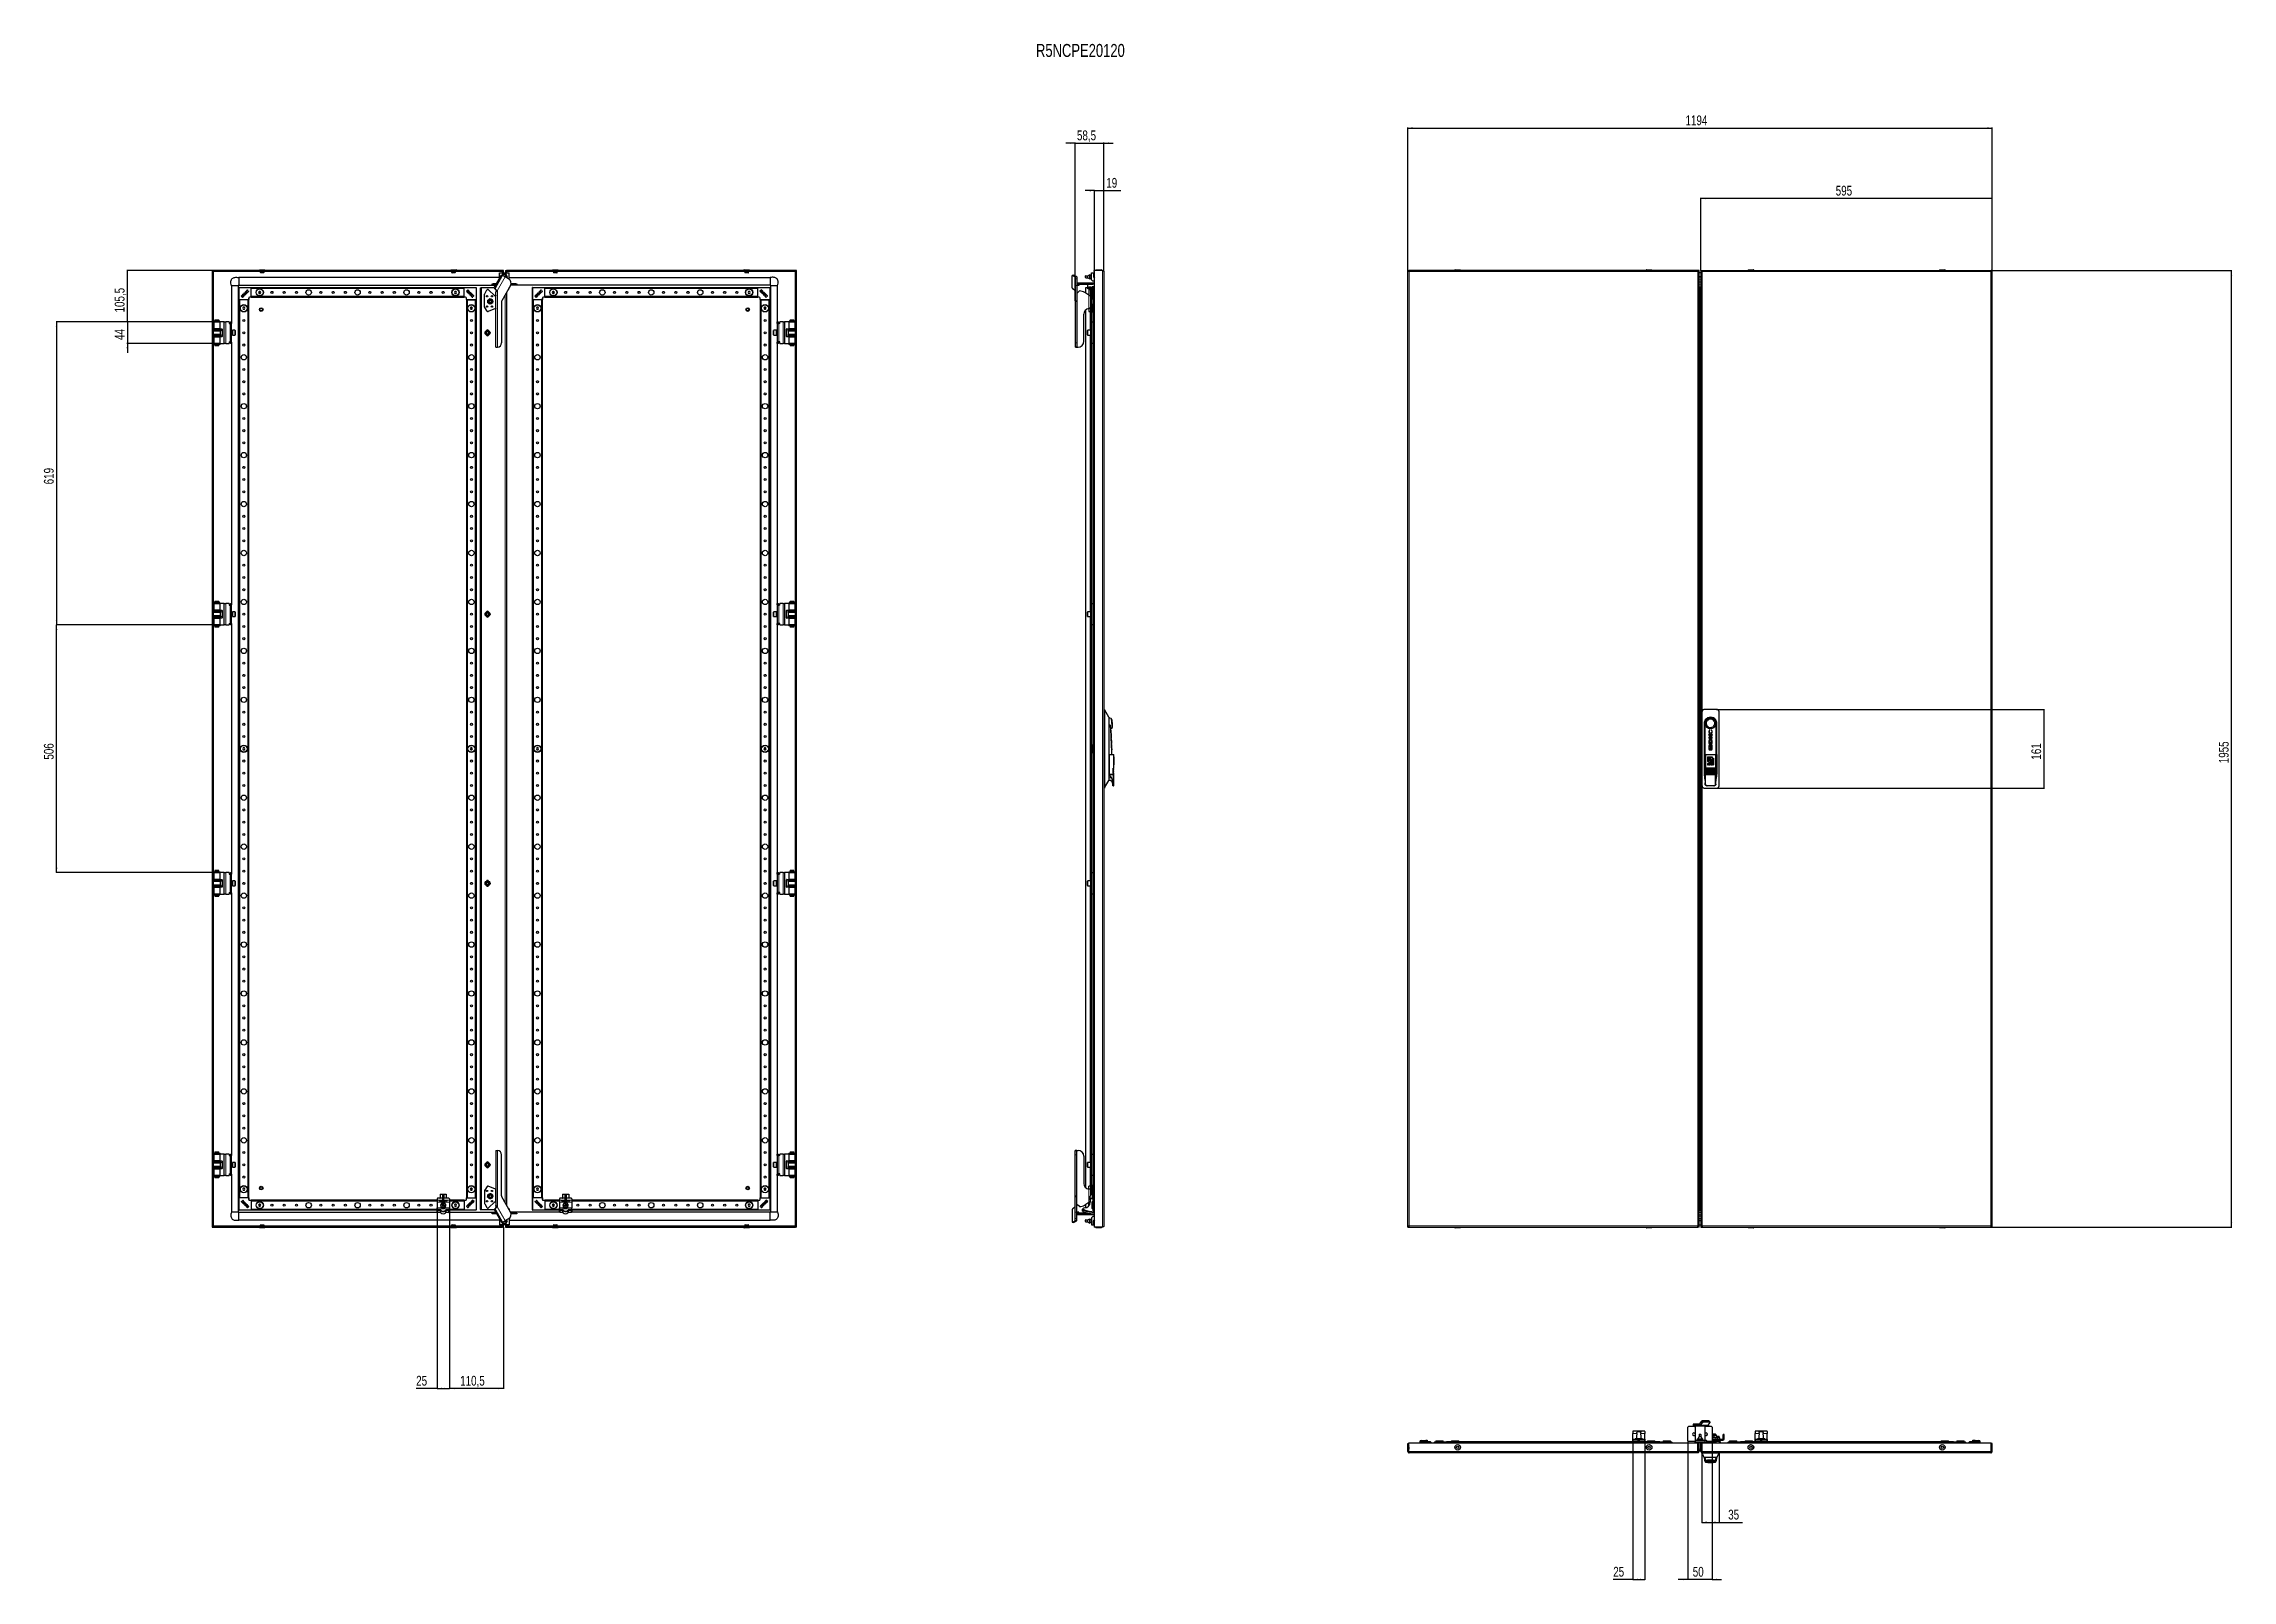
# Model space of a CAD drawing. Header units: millimetres. Extents: x -1264 to 3208, y -1920 to 1219.
import ezdxf

# ---------------------------------------------------------------- set-up
doc = ezdxf.new("R2010")
doc.units = ezdxf.units.MM
doc.layers.add('FORMAT', color=7, linetype='Continuous')
doc.styles.add('SLDTEXTSTYLE0', font='TXT', dxfattribs={"width": 0.75})
doc.dimstyles.new('SLDDIMSTYLE0', dxfattribs={"dimtxt": 20, "dimasz": 10, "dimexe": 0, "dimexo": 0.0625, "dimgap": 5, "dimtad": 2, "dimdec": 1, "dimrnd": 1e-09, "dimzin": 12, "dimdsep": 46, "dimtxsty": 'SLDTEXTSTYLE0', "dimsah": 1, "dimcen": 0.09, "dimadec": 0, "dimazin": 3, "dimtfac": 1, "dimtofl": 0, "dimtmove": 0, "dimatfit": 3, "dimfxl": 0, "dimfrac": 2, "dimtolj": 1, "dimtzin": 12, "dimarcsym": 0})
doc.dimstyles.new('SLDDIMSTYLE1', dxfattribs={"dimtxt": 20, "dimasz": 10, "dimexe": 0, "dimexo": 0.0625, "dimgap": 5, "dimtad": 2, "dimdec": 1, "dimrnd": 1e-09, "dimzin": 12, "dimdsep": 46, "dimtxsty": 'SLDTEXTSTYLE0', "dimsah": 1, "dimcen": 0.09, "dimadec": 0, "dimazin": 3, "dimtfac": 1, "dimtmove": 0, "dimatfit": 0, "dimfxl": 0, "dimfrac": 2, "dimtolj": 1, "dimtzin": 12, "dimarcsym": 0})

msp = doc.modelspace()

# ---------------------------------------------------------------- texts
at = {"layer": 'FORMAT', "insert": (763.64, 1218.85), "char_height": 26.4583, "attachment_point": 1, "style": 'SLDTEXTSTYLE0'}
msp.add_mtext('R5NCPE20120', dxfattribs=at)

# ---------------------------------------------------------------- blocks, each defined once
blk = doc.blocks.new('_D')
at = {"layer": 'FORMAT'}
for p, q in [((2715, 756.3), (3207.2, 756.3)), ((3206.2, -1198.7), (3206.2, 756.3)), ((2715, -1198.7), (3207.2, -1198.7))]:
    blk.add_line(p, q, dxfattribs=at)
for points in [[(3206.2, 756.3), (3204.7, 746.3), (3207.7, 746.3)], [(3206.2, -1198.7), (3207.7, -1188.7), (3204.7, -1188.7)]]:
    blk.add_solid(points, dxfattribs=at)
at = {"layer": 'FORMAT', "insert": (3180.4, -250.8), "char_height": 20, "attachment_point": 1, "rotation": 90, "style": 'SLDTEXTSTYLE0'}
blk.add_mtext('1955', dxfattribs=at)
blk = doc.blocks.new('_D_1')
at = {"layer": 'FORMAT'}
for p, q in [((1523.3, 756.3), (1523.3, 1048)), ((1523.3, 1047), (2717.3, 1047)), ((2717.3, 756.3), (2717.3, 1048))]:
    blk.add_line(p, q, dxfattribs=at)
for points in [[(1523.3, 1047), (1533.3, 1045.5), (1533.3, 1048.6)], [(2717.3, 1047), (2707.3, 1048.6), (2707.3, 1045.5)]]:
    blk.add_solid(points, dxfattribs=at)
at = {"layer": 'FORMAT', "insert": (2090.7, 1072.8), "char_height": 20, "attachment_point": 1, "style": 'SLDTEXTSTYLE0'}
blk.add_mtext('1194', dxfattribs=at)
blk = doc.blocks.new('_D_2')
at = {"layer": 'FORMAT'}
for p, q in [((2122.3, 756.3), (2122.3, 904.3)), ((2717.3, 903.3), (2122.3, 903.3)), ((2717.3, 756.3), (2717.3, 904.3))]:
    blk.add_line(p, q, dxfattribs=at)
for points in [[(2122.3, 903.3), (2132.3, 901.7), (2132.3, 904.8)], [(2717.3, 903.3), (2707.3, 904.8), (2707.3, 901.7)]]:
    blk.add_solid(points, dxfattribs=at)
at = {"layer": 'FORMAT', "insert": (2397.6, 929.1), "char_height": 20, "attachment_point": 1, "style": 'SLDTEXTSTYLE0'}
blk.add_mtext('595', dxfattribs=at)
blk = doc.blocks.new('_D_3')
at = {"layer": 'FORMAT'}
for p, q in [((2153.8, -140.7), (2824.1, -140.7)), ((2823.1, -140.7), (2823.1, -301.7)), ((2153.8, -301.7), (2824.1, -301.7))]:
    blk.add_line(p, q, dxfattribs=at)
for points in [[(2823.1, -140.7), (2821.6, -150.7), (2824.6, -150.7)], [(2823.1, -301.7), (2824.6, -291.7), (2821.6, -291.7)]]:
    blk.add_solid(points, dxfattribs=at)
at = {"layer": 'FORMAT', "insert": (2797.3, -243.4), "char_height": 20, "attachment_point": 1, "rotation": 90, "style": 'SLDTEXTSTYLE0'}
blk.add_mtext('161', dxfattribs=at)
blk = doc.blocks.new('_D_4')
at = {"layer": 'FORMAT'}
for p, q in [((843.9, 1016.3), (824.7, 1016.3)), ((843.9, 694.3), (843.9, 1017.3)), ((843.9, 1016.3), (902.4, 1016.3)), ((902.4, 753.7), (902.4, 1017.3)), ((902.4, 1016.3), (921.6, 1016.3))]:
    blk.add_line(p, q, dxfattribs=at)
for points in [[(843.9, 1016.3), (833.9, 1017.8), (833.9, 1014.7)], [(902.4, 1016.3), (912.4, 1014.7), (912.4, 1017.8)]]:
    blk.add_solid(points, dxfattribs=at)
at = {"layer": 'FORMAT', "insert": (847.3, 1042.1), "char_height": 20, "attachment_point": 1, "style": 'SLDTEXTSTYLE0'}
blk.add_mtext('58,5', dxfattribs=at)
blk = doc.blocks.new('_D_5')
at = {"layer": 'FORMAT'}
for p, q in [((883.4, 919.3), (864.2, 919.3)), ((883.4, 756.3), (883.4, 920.3)), ((883.4, 919.3), (902.4, 919.3)), ((902.4, 753.7), (902.4, 920.3)), ((902.4, 919.3), (936.7, 919.3))]:
    blk.add_line(p, q, dxfattribs=at)
for points in [[(883.4, 919.3), (873.4, 920.8), (873.4, 917.7)], [(902.4, 919.3), (912.4, 917.7), (912.4, 920.8)]]:
    blk.add_solid(points, dxfattribs=at)
at = {"layer": 'FORMAT', "insert": (907.2, 945.1), "char_height": 20, "attachment_point": 1, "style": 'SLDTEXTSTYLE0'}
blk.add_mtext('19', dxfattribs=at)
blk = doc.blocks.new('_D_6')
at = {"layer": 'FORMAT'}
for p, q in [((-434.9, -1159.2), (-434.9, -1529.2)), ((-324.4, -1198.7), (-324.4, -1529.2)), ((-324.4, -1528.2), (-434.9, -1528.2))]:
    blk.add_line(p, q, dxfattribs=at)
for points in [[(-434.9, -1528.2), (-424.9, -1529.7), (-424.9, -1526.7)], [(-324.4, -1528.2), (-334.4, -1526.7), (-334.4, -1529.7)]]:
    blk.add_solid(points, dxfattribs=at)
at = {"layer": 'FORMAT', "insert": (-412.9, -1502.4), "char_height": 20, "attachment_point": 1, "style": 'SLDTEXTSTYLE0'}
blk.add_mtext('110,5', dxfattribs=at)
blk = doc.blocks.new('_D_7')
at = {"layer": 'FORMAT'}
for p, q in [((-459.9, -1159.2), (-459.9, -1529.2)), ((-434.9, -1159.2), (-434.9, -1529.2)), ((-459.9, -1528.2), (-502.8, -1528.2)), ((-459.9, -1528.2), (-434.9, -1528.2))]:
    blk.add_line(p, q, dxfattribs=at)
for points in [[(-459.9, -1528.2), (-449.9, -1529.7), (-449.9, -1526.7)], [(-434.9, -1528.2), (-444.9, -1526.7), (-444.9, -1529.7)]]:
    blk.add_solid(points, dxfattribs=at)
at = {"layer": 'FORMAT', "insert": (-502.8, -1502.4), "char_height": 20, "attachment_point": 1, "style": 'SLDTEXTSTYLE0'}
blk.add_mtext('25', dxfattribs=at)
blk = doc.blocks.new('_D_8')
at = {"layer": 'FORMAT'}
for p, q in [((-916.4, 650.8), (-1093.9, 650.8)), ((-1092.9, 650.8), (-1092.9, 670)), ((-1092.9, 650.8), (-1092.9, 606.8)), ((-916.4, 606.8), (-1093.9, 606.8)), ((-1092.9, 606.8), (-1092.9, 587.6))]:
    blk.add_line(p, q, dxfattribs=at)
for points in [[(-1092.9, 650.8), (-1091.3, 660.8), (-1094.4, 660.8)], [(-1092.9, 606.8), (-1094.4, 596.8), (-1091.3, 596.8)]]:
    blk.add_solid(points, dxfattribs=at)
at = {"layer": 'FORMAT', "insert": (-1118.7, 614), "char_height": 20, "attachment_point": 1, "rotation": 90, "style": 'SLDTEXTSTYLE0'}
blk.add_mtext('44', dxfattribs=at)
blk = doc.blocks.new('_D_9')
at = {"layer": 'FORMAT'}
for p, q in [((-916.4, 650.8), (-1238.6, 650.8)), ((-1237.6, 650.8), (-1237.6, 31.8)), ((-909.9, 31.8), (-1238.6, 31.8))]:
    blk.add_line(p, q, dxfattribs=at)
for points in [[(-1237.6, 650.8), (-1239.1, 640.8), (-1236, 640.8)], [(-1237.6, 31.8), (-1236, 41.8), (-1239.1, 41.8)]]:
    blk.add_solid(points, dxfattribs=at)
at = {"layer": 'FORMAT', "insert": (-1263.4, 319.1), "char_height": 20, "attachment_point": 1, "rotation": 90, "style": 'SLDTEXTSTYLE0'}
blk.add_mtext('619', dxfattribs=at)
blk = doc.blocks.new('_D_10')
at = {"layer": 'FORMAT'}
for p, q in [((-909.9, 31.8), (-1238.6, 31.8)), ((-1237.6, -474.2), (-1237.6, 31.8)), ((-909.9, -474.2), (-1238.6, -474.2))]:
    blk.add_line(p, q, dxfattribs=at)
for points in [[(-1237.6, 31.8), (-1239.1, 21.8), (-1236, 21.8)], [(-1237.6, -474.2), (-1236, -464.2), (-1239.1, -464.2)]]:
    blk.add_solid(points, dxfattribs=at)
at = {"layer": 'FORMAT', "insert": (-1263.4, -243.4), "char_height": 20, "attachment_point": 1, "rotation": 90, "style": 'SLDTEXTSTYLE0'}
blk.add_mtext('506', dxfattribs=at)
blk = doc.blocks.new('_D_11')
at = {"layer": 'FORMAT'}
for p, q in [((-917.1, 756.3), (-1093.9, 756.3)), ((-1092.9, 650.8), (-1092.9, 756.3)), ((-916.4, 650.8), (-1093.9, 650.8))]:
    blk.add_line(p, q, dxfattribs=at)
for points in [[(-1092.9, 756.3), (-1094.4, 746.3), (-1091.3, 746.3)], [(-1092.9, 650.8), (-1091.3, 660.8), (-1094.4, 660.8)]]:
    blk.add_solid(points, dxfattribs=at)
at = {"layer": 'FORMAT', "insert": (-1118.7, 670.3), "char_height": 20, "attachment_point": 1, "rotation": 90, "style": 'SLDTEXTSTYLE0'}
blk.add_mtext('105,5', dxfattribs=at)
blk = doc.blocks.new('_D_12')
at = {"layer": 'FORMAT'}
for p, q in [((1982.8, -1631.5), (1982.8, -1919.5)), ((2007.8, -1631.5), (2007.8, -1919.5)), ((1982.8, -1918.5), (1943, -1918.5)), ((1982.8, -1918.5), (2007.8, -1918.5))]:
    blk.add_line(p, q, dxfattribs=at)
for points in [[(1982.8, -1918.5), (1992.8, -1920), (1992.8, -1916.9)], [(2007.8, -1918.5), (1997.8, -1916.9), (1997.8, -1920)]]:
    blk.add_solid(points, dxfattribs=at)
at = {"layer": 'FORMAT', "insert": (1943, -1892.7), "char_height": 20, "attachment_point": 1, "style": 'SLDTEXTSTYLE0'}
blk.add_mtext('25', dxfattribs=at)
blk = doc.blocks.new('_D_13')
at = {"layer": 'FORMAT'}
for p, q in [((2095.3, -1634.9), (2095.3, -1919.5)), ((2145.3, -1634.9), (2145.3, -1919.5)), ((2095.3, -1918.5), (2076, -1918.5)), ((2145.3, -1918.5), (2095.3, -1918.5)), ((2145.3, -1918.5), (2164.5, -1918.5))]:
    blk.add_line(p, q, dxfattribs=at)
for points in [[(2095.3, -1918.5), (2085.3, -1916.9), (2085.3, -1920)], [(2145.3, -1918.5), (2155.3, -1920), (2155.3, -1916.9)]]:
    blk.add_solid(points, dxfattribs=at)
at = {"layer": 'FORMAT', "insert": (2105.5, -1892.7), "char_height": 20, "attachment_point": 1, "style": 'SLDTEXTSTYLE0'}
blk.add_mtext('50', dxfattribs=at)
blk = doc.blocks.new('_D_14')
at = {"layer": 'FORMAT'}
for p, q in [((2124.3, -1660.5), (2124.3, -1802.7)), ((2159.3, -1660.5), (2159.3, -1802.7)), ((2124.3, -1801.7), (2159.3, -1801.7)), ((2159.3, -1801.7), (2207.4, -1801.7))]:
    blk.add_line(p, q, dxfattribs=at)
for points in [[(2124.3, -1801.7), (2134.3, -1803.2), (2134.3, -1800.2)], [(2159.3, -1801.7), (2149.3, -1800.2), (2149.3, -1803.2)]]:
    blk.add_solid(points, dxfattribs=at)
at = {"layer": 'FORMAT', "insert": (2177.9, -1775.9), "char_height": 20, "attachment_point": 1, "style": 'SLDTEXTSTYLE0'}
blk.add_mtext('35', dxfattribs=at)

# ---------------------------------------------------------------- dimensions: what is measured, and where the dimension line sits
at = {"layer": 'FORMAT'}
for base, p1, p2, dimstyle, picture, middle in [((902.4, 1016.29), (843.92, 694.34), (902.4, 753.68), 'SLDDIMSTYLE1', '_D_4', (873.16, 1016.29)), ((2717.28, 1047.04), (1523.28, 756.28), (2717.28, 756.28), 'SLDDIMSTYLE0', '_D_1', (2120.28, 1047.04)), ((902.4, 919.28), (883.4, 756.28), (902.4, 753.68), 'SLDDIMSTYLE1', '_D_5', (921.95, 919.28)), ((2122.28, 903.28), (2717.28, 756.28), (2122.28, 756.28), 'SLDDIMSTYLE0', '_D_2', (2419.78, 903.28)), ((-434.94, -1528.21), (-324.44, -1198.72), (-434.94, -1159.17), 'SLDDIMSTYLE0', '_D_6', (-379.69, -1528.21)), ((2007.78, -1918.45), (1982.78, -1631.45), (2007.78, -1631.45), 'SLDDIMSTYLE0', '_D_12', (1957.79, -1918.45)), ((2095.28, -1918.45), (2145.28, -1634.85), (2095.28, -1634.85), 'SLDDIMSTYLE1', '_D_13', (2120.28, -1918.45)), ((2159.28, -1801.71), (2124.28, -1660.45), (2159.28, -1660.45), 'SLDDIMSTYLE0', '_D_14', (2192.66, -1801.71))]:
    dim = msp.add_linear_dim(base=base, p1=p1, p2=p2, dimstyle=dimstyle, dxfattribs=at)
    dim.commit()
    dim.dimension.update_dxf_attribs({"geometry": picture, "text_midpoint": middle, "dimtype": 160})
for base, p1, p2, angle, dimstyle, picture, middle in [((-1092.89, 756.28), (-916.39, 650.78), (-917.14, 756.28), 90, 'SLDDIMSTYLE0', '_D_11', (-1092.89, 703.53)), ((3206.19, 756.28), (2714.98, -1198.72), (2714.98, 756.28), 90, 'SLDDIMSTYLE0', '_D', (3206.19, -221.22)), ((-1237.59, 31.78), (-916.39, 650.78), (-909.94, 31.78), 90, 'SLDDIMSTYLE0', '_D_9', (-1237.59, 341.28)), ((-1092.89, 606.78), (-916.39, 650.78), (-916.39, 606.78), 90, 'SLDDIMSTYLE1', '_D_8', (-1092.89, 628.78)), ((-1237.59, 31.78), (-909.94, -474.22), (-909.94, 31.78), 90, 'SLDDIMSTYLE0', '_D_10', (-1237.59, -221.22)), ((2823.09, -301.72), (2153.78, -140.72), (2153.78, -301.72), 90, 'SLDDIMSTYLE0', '_D_3', (2823.09, -221.22)), ((-434.94, -1528.21), (-459.94, -1159.17), (-434.94, -1159.17), 0, 'SLDDIMSTYLE0', '_D_7', (-488.06, -1528.21))]:
    dim = msp.add_linear_dim(base=base, p1=p1, p2=p2, angle=angle, dimstyle=dimstyle, dxfattribs=at)
    dim.commit()
    dim.dimension.update_dxf_attribs({"geometry": picture, "text_midpoint": middle, "dimtype": 160})

# ---------------------------------------------------------------- linework, layer by layer
at = {"color": 7, "linetype": 'Continuous', "lineweight": 25}
for p, q in [((-919.44, 756.28), (-919.44, -1198.72)), ((-919.44, 756.28), (-917.44, 756.28)), ((-917.44, 756.28), (-917.44, -1198.72)), ((-326.74, 756.28), (-917.14, 756.28)), ((-917.14, 754.28), (-917.14, 756.28)), ((-326.74, 754.28), (-917.14, 754.28)), ((-916.84, 753.68), (-917.04, 754.28)), ((-880.44, 724.78), (-880.44, 650.78)), ((-877.16, 724.78), (-879.46, 724.78)), ((-877.01, 724.78), (-877.16, 724.78)), ((-869.87, 724.78), (-877.01, 724.78)), ((-869.81, 724.78), (-869.87, 724.78)), ((-867.42, 724.78), (-869.81, 724.78)), ((-866.55, 724.78), (-867.42, 724.78)), ((-866.44, 724.78), (-866.44, -1167.22)), ((-865.44, 741.78), (-865.44, 726.11)), ((-332.44, 741.78), (-865.44, 741.78)), ((-865.44, 725.78), (-340.56, 725.78)), ((-864.94, 696.58), (-864.94, 720.98)), ((-864.64, 721.28), (-840.24, 721.28)), ((-847, 715.74), (-847.34, 716.43)), ((-847.14, 715.6), (-847, 715.74)), ((-839.94, 720.98), (-839.94, 721.28)), ((-839.94, 721.28), (-404.94, 721.28)), ((-839.94, 720.98), (-839.94, 720.34)), ((-839.94, 719.28), (-839.94, 720.34)), ((-839.94, 703.28), (-839.94, 719.28)), ((-823.19, 757.03), (-823.19, 756.28)), ((-822.94, 757.28), (-811.94, 757.28)), ((-811.69, 756.28), (-811.69, 757.03)), ((-432.19, 757.03), (-432.19, 756.28)), ((-431.94, 757.28), (-423.43, 757.28)), ((-423.43, 757.28), (-420.94, 757.28)), ((-420.69, 756.28), (-420.69, 757.03)), ((-404.94, 720.98), (-404.94, 721.28)), ((-404.94, 720.34), (-404.94, 720.98)), ((-404.94, 719.28), (-404.94, 720.34)), ((-404.94, 703.28), (-404.94, 719.28)), ((-404.64, 721.28), (-380.24, 721.28)), ((-397.33, 716.64), (-400.29, 713.68)), ((-395.34, 714.64), (-397.33, 716.64)), ((-379.94, 720.98), (-379.94, 696.58)), ((-371.94, 720.28), (-371.94, -1162.72)), ((-371.94, 720.28), (-369.94, 720.28)), ((-369.94, 720.28), (-369.94, -1162.72)), ((-369.34, 720.28), (-369.94, 720.28)), ((-343.22, 720.28), (-369.34, 720.28)), ((-362.67, 708.44), (-358.21, 716.16)), ((-355.13, 716.6), (-341.94, 704.28)), ((-347.44, 727.28), (-347.44, 728.78)), ((-347.44, 728.78), (-345.44, 728.78)), ((-345.44, 727.28), (-347.44, 727.28)), ((-345.44, 728.78), (-345.44, 727.28)), ((-338.83, 728.78), (-345.44, 728.78)), ((-339.7, 727.28), (-345.44, 727.28)), ((-339.33, 715.5), (-342.91, 719.55)), ((-342.88, 721.78), (-328.74, 746.26)), ((-337.5, 714.44), (-341.07, 718.49)), ((-341.04, 720.72), (-326.9, 745.2)), ((-339.33, 715.5), (-337.5, 714.44)), ((-332.44, 751.28), (-312.44, 751.28)), ((-332.44, 739.86), (-332.44, 751.28)), ((-309.98, 725.23), (-327.81, 694.34)), ((-327.63, 746.77), (-325.79, 745.71)), ((-326.83, 754.28), (-327.04, 753.68)), ((-324.44, 745.33), (-326.94, 747.82)), ((-326.94, 747.82), (-326.94, 746.38)), ((-317.94, 747.82), (-326.94, 747.82)), ((-326.74, 754.28), (-326.74, 756.28)), ((-324.44, 756.28), (-326.44, 756.28)), ((-326.44, 751.28), (-326.44, 756.28)), ((-325.79, 745.71), (-321.03, 742.96)), ((-324.44, 751.28), (-324.44, 756.28)), ((-324.44, 745.33), (-320.43, 745.33)), ((-324.44, 745.33), (-323.94, 744.83)), ((-324.44, 744.94), (-324.44, 745.33)), ((-320.66, 742.75), (-321.03, 742.96)), ((-320.43, 745.33), (-320.93, 744.83)), ((-320.66, 742.75), (-313.72, 738.74)), ((-320.44, 756.28), (-318.44, 756.28)), ((-320.44, 756.28), (-320.44, 751.28)), ((-320.43, 745.33), (-317.94, 747.82)), ((-320.43, 745.33), (-320.43, 742.62)), ((-318.44, 756.28), (-318.44, 751.28)), ((-318.14, 754.28), (-318.14, 756.28)), ((272.26, 756.28), (-318.14, 756.28)), ((272.26, 754.28), (-318.14, 754.28)), ((-317.84, 753.68), (-318.04, 754.28)), ((-317.94, 745.26), (-317.94, 747.82)), ((-317.94, 741.38), (-317.94, 745.26)), ((-317.94, 741.18), (-317.94, 741.38)), ((-313.87, 718.48), (-312.44, 718.48)), ((-312.44, 737.87), (-312.44, 751.28)), ((-312.44, 741.78), (220.56, 741.78)), ((-312.44, 718.48), (-312.44, 720.96)), ((220.56, 725.78), (-309.69, 725.78)), ((-299.44, 727.28), (-309.12, 727.28)), ((-299.44, 728.78), (-308.8, 728.78)), ((-299.44, 727.28), (-299.44, 728.78)), ((-299.44, 728.78), (-297.44, 728.78)), ((-297.44, 727.28), (-299.44, 727.28)), ((-297.44, 728.78), (-297.44, 727.28)), ((-264.94, 696.58), (-264.94, 720.98)), ((-264.64, 721.28), (-240.24, 721.28)), ((-247, 715.74), (-247.34, 716.43)), ((-247.14, 715.6), (-247, 715.74)), ((-239.94, 721.28), (195.06, 721.28)), ((-239.94, 720.98), (-239.94, 721.28)), ((-239.94, 720.98), (-239.94, 720.34)), ((-239.94, 719.28), (-239.94, 720.34)), ((-239.94, 703.28), (-239.94, 719.28)), ((-224.19, 757.03), (-224.19, 756.28)), ((-223.94, 757.28), (-212.94, 757.28)), ((-212.69, 756.28), (-212.69, 757.03)), ((166.81, 757.03), (166.81, 756.28)), ((167.06, 757.28), (175.57, 757.28)), ((175.57, 757.28), (178.06, 757.28)), ((178.31, 756.28), (178.31, 757.03)), ((195.06, 720.98), (195.06, 721.28)), ((195.06, 720.34), (195.06, 720.98)), ((195.06, 719.28), (195.06, 720.34)), ((195.06, 703.28), (195.06, 719.28)), ((195.36, 721.28), (219.76, 721.28)), ((202.67, 716.64), (199.71, 713.68)), ((204.66, 714.64), (202.67, 716.64)), ((220.06, 720.98), (220.06, 696.58)), ((221.56, -1167.22), (221.56, 724.78)), ((235.56, 650.78), (235.56, 724.78)), ((272.16, 754.28), (271.96, 753.68)), ((272.26, 754.28), (272.26, 756.28)), ((274.56, 756.28), (272.56, 756.28)), ((272.56, -1198.72), (272.56, 756.28)), ((274.56, -1198.72), (274.56, 756.28)), ((837.53, 720.72), (837.53, 745.2)), ((839.92, 746.8), (837.79, 745.74)), ((838.24, 745.71), (843.74, 742.96)), ((843.74, 714.44), (838.62, 718.49)), ((840.36, 746.77), (845.86, 744.03)), ((843.92, 742.75), (843.92, 738.74)), ((843.92, 738.74), (843.92, 725.23)), ((843.92, 725.23), (843.92, 694.34)), ((846.92, 742.75), (846.92, 738.74)), ((846.92, 738.74), (846.92, 725.23)), ((846.92, 725.23), (846.92, 694.34)), ((848.3, 728.78), (848.3, 730.48)), ((848.3, 730.48), (883.4, 730.48)), ((848.3, 727.28), (848.3, 728.78)), ((848.3, 728.78), (850.3, 728.78)), ((848.3, 725.48), (848.3, 727.28)), ((850.3, 727.28), (848.3, 727.28)), ((851.3, 725.48), (848.3, 725.48)), ((850.3, 728.78), (850.3, 727.28)), ((877.8, 728.78), (850.3, 728.78)), ((877.8, 727.28), (850.3, 727.28)), ((851.3, 727.28), (851.3, 725.48)), ((864.8, 741.82), (864.8, 744.83)), ((864.9, 720.28), (864.9, 709.97)), ((869.3, 720.28), (864.9, 720.28)), ((865.3, 745.33), (869.3, 745.33)), ((865.3, 741.32), (869.3, 741.32)), ((869.3, 745.33), (873.8, 747.82)), ((869.3, 741.32), (869.3, 745.33)), ((869.3, 741.32), (873.8, 738.82)), ((869.3, 718.48), (869.3, 727.28)), ((878.3, 718.48), (869.3, 718.48)), ((871.3, 720.48), (871.3, 722.48)), ((871.3, 722.48), (876.3, 722.48)), ((876.3, 720.48), (871.3, 720.48)), ((874.9, 717.13), (871.9, 717.13)), ((871.9, 717.13), (871.9, 716.6)), ((871.9, 716.6), (871.9, 705.31)), ((873.8, 745.26), (873.8, 747.82)), ((873.8, 746.82), (877.3, 746.82)), ((873.8, 745.32), (877.3, 745.32)), ((873.8, 741.38), (873.8, 745.26)), ((873.8, 738.82), (873.8, 741.38)), ((873.8, 741.32), (877.3, 741.32)), ((873.8, 739.82), (877.3, 739.82)), ((874.9, 718.48), (874.9, -1133.48)), ((876.3, 722.48), (876.3, 720.48)), ((877.3, 736.78), (877.3, 751.28)), ((877.3, 751.28), (880.8, 751.28)), ((879.8, 734.28), (877.3, 736.78)), ((877.8, 727.28), (877.8, 728.78)), ((877.8, 728.78), (879.8, 728.78)), ((879.8, 727.28), (877.8, 727.28)), ((881.15, 722.48), (878.3, 722.48)), ((878.3, 722.48), (878.3, 718.48)), ((878.9, 718.78), (878.4, 718.28)), ((878.4, 704.28), (878.4, 718.28)), ((880.4, 718.78), (878.9, 718.78)), ((878.9, 718.78), (878.9, 703.78)), ((883.4, 734.28), (879.8, 734.28)), ((879.8, 728.78), (879.8, 727.28)), ((880.2, 716.64), (880.4, 716.64)), ((880.2, 714.64), (880.2, 716.64)), ((880.4, 696.58), (880.4, 720.98)), ((880.7, 721.28), (883.4, 721.28)), ((880.8, 751.28), (880.8, 743.56)), ((883.4, 723.13), (881.15, 722.48)), ((881.89, 742.11), (883.4, 741.68)), ((882.4, 754.28), (882.4, 756.28)), ((883.4, 756.28), (882.4, 756.28)), ((883.4, 754.28), (882.4, 754.28)), ((882.4, 754.28), (882.4, 743.64)), ((882.4, 743.64), (883.4, 742.31)), ((883.4, -1198.72), (883.4, 756.28)), ((899.8, 756.28), (883.4, 756.28)), ((885.65, 757.03), (885.65, 756.28)), ((885.9, 757.28), (886.8, 757.28)), ((886.8, 757.28), (896.9, 757.28)), ((897.15, 756.28), (897.15, 757.03)), ((902.4, 753.68), (902.4, -1196.12)), ((1523.28, -1198.72), (1523.28, 756.28)), ((1523.28, 756.28), (1525.28, 756.28)), ((2115.98, 756.28), (1525.58, 756.28)), ((1525.58, 754.28), (1525.58, 756.28)), ((1619.53, 757.03), (1619.53, 756.28)), ((1619.78, 757.28), (1630.78, 757.28)), ((1631.03, 756.28), (1631.03, 757.03)), ((2010.53, 757.03), (2010.53, 756.28)), ((2010.78, 757.28), (2013.27, 757.28)), ((2013.27, 757.28), (2021.78, 757.28)), ((2022.03, 756.28), (2022.03, 757.03)), ((2115.98, 756.28), (2115.98, 754.28)), ((2118.28, 756.28), (2116.28, 756.28)), ((2118.28, -1198.72), (2118.28, 756.28)), ((2122.28, 751.28), (2118.28, 751.28)), ((2118.82, 722.48), (2118.28, 722.48)), ((2118.41, 718.48), (2118.28, 718.48)), ((2122.28, 756.28), (2122.28, -1198.72)), ((2122.28, 756.28), (2124.28, 756.28)), ((2124.58, 756.28), (2714.98, 756.28)), ((2124.58, 756.28), (2124.58, 754.57)), ((2218.53, 757.03), (2218.53, 756.28)), ((2218.78, 757.28), (2229.78, 757.28)), ((2230.03, 756.28), (2230.03, 757.03)), ((2609.53, 757.03), (2609.53, 756.28)), ((2609.78, 757.28), (2612.27, 757.28)), ((2612.27, 757.28), (2620.78, 757.28)), ((2621.03, 756.28), (2621.03, 757.03)), ((2714.98, 754.58), (2714.98, 756.28)), ((2717.28, 756.28), (2715.28, 756.28)), ((2717.28, -1198.72), (2717.28, 756.28)), ((-864.94, -1138.72), (-864.94, 696.28)), ((-864.64, 696.28), (-864.94, 696.28)), ((-863.99, 696.28), (-864.64, 696.28)), ((-862.94, 696.28), (-863.99, 696.28)), ((-846.94, 696.28), (-862.94, 696.28)), ((-858.3, 705.88), (-860.29, 703.89)), ((-860.29, 703.89), (-857.33, 700.93)), ((-858.05, 705.33), (-858.77, 704.59)), ((-858.77, 704.59), (-856.59, 702.41)), ((-857.33, 700.93), (-855.44, 702.82)), ((-856.09, 680.78), (-857.25, 678.78)), ((-857.25, 678.78), (-856.09, 676.78)), ((-856.59, 702.41), (-855.93, 703.09)), ((-853.78, 680.78), (-856.09, 680.78)), ((-856.09, 676.78), (-853.78, 676.78)), ((-855.44, 702.82), (-855.42, 702.84)), ((-854.24, 709.94), (-855.29, 708.89)), ((-855.29, 708.89), (-852.33, 705.93)), ((-852.85, 708.55), (-854.24, 709.94)), ((-852.63, 678.78), (-853.78, 680.78)), ((-853.78, 676.78), (-852.63, 678.78)), ((-852.36, 711.82), (-852.85, 708.55)), ((-852.51, 708.23), (-849.85, 708.41)), ((-851.27, 706.99), (-852.51, 708.23)), ((-851.57, 712.61), (-852.36, 711.82)), ((-852.33, 705.93), (-851.27, 706.99)), ((-852.04, 709.52), (-851.57, 712.61)), ((-848.57, 709.7), (-852.04, 709.52)), ((-849.85, 708.41), (-848.57, 709.7)), ((-845.89, 696.28), (-846.94, 696.28)), ((-845.24, 696.28), (-845.89, 696.28)), ((-845.19, 714.17), (-845.3, 714.06)), ((-844.94, 696.28), (-845.24, 696.28)), ((-844.94, 713.66), (-845.19, 714.17)), ((-844.94, 699.28), (-844.94, 696.58)), ((-844.94, -1138.72), (-844.94, 696.28)), ((-840.24, 701.28), (-842.94, 701.28)), ((-839.94, 702.23), (-839.94, 703.28)), ((-839.94, 702.23), (-839.94, 701.58)), ((-839.94, 701.28), (-839.94, 701.58)), ((-839.94, 701.28), (-404.94, 701.28)), ((-823.59, 713.28), (-824.75, 711.28)), ((-824.75, 711.28), (-823.59, 709.28)), ((-821.28, 713.28), (-823.59, 713.28)), ((-823.59, 709.28), (-821.28, 709.28)), ((-820.13, 711.28), (-821.28, 713.28)), ((-821.28, 709.28), (-820.13, 711.28)), ((-423.59, 713.28), (-424.75, 711.28)), ((-424.75, 711.28), (-423.59, 709.28)), ((-421.28, 713.28), (-423.59, 713.28)), ((-423.59, 709.28), (-421.28, 709.28)), ((-420.13, 711.28), (-421.28, 713.28)), ((-421.28, 709.28), (-420.13, 711.28)), ((-404.94, 702.23), (-404.94, 703.28)), ((-404.94, 701.58), (-404.94, 702.23)), ((-404.94, 701.28), (-404.94, 701.58)), ((-401.94, 701.28), (-404.64, 701.28)), ((-400.29, 713.68), (-398.4, 711.79)), ((-399.94, 696.58), (-399.94, 699.28)), ((-399.94, 696.28), (-399.94, -1138.72)), ((-399.94, 696.28), (-399.64, 696.28)), ((-398.99, 696.28), (-399.64, 696.28)), ((-398.99, 696.28), (-397.94, 696.28)), ((-396.63, 715.11), (-398.81, 712.93)), ((-398.81, 712.93), (-398.13, 712.27)), ((-398.4, 711.79), (-398.38, 711.77)), ((-397.94, 696.28), (-381.94, 696.28)), ((-395.89, 714.39), (-396.63, 715.11)), ((-392.33, 711.63), (-395.29, 708.67)), ((-395.29, 708.67), (-394.23, 707.61)), ((-394.23, 707.61), (-392.99, 708.86)), ((-392.99, 708.86), (-392.81, 706.2)), ((-392.81, 706.2), (-391.53, 704.91)), ((-392.67, 709.2), (-391.28, 710.59)), ((-389.41, 708.71), (-392.67, 709.2)), ((-391.28, 710.59), (-392.33, 711.63)), ((-391.09, 680.78), (-392.25, 678.78)), ((-392.25, 678.78), (-391.09, 676.78)), ((-391.71, 708.38), (-388.61, 707.91)), ((-391.53, 704.91), (-391.71, 708.38)), ((-388.78, 680.78), (-391.09, 680.78)), ((-391.09, 676.78), (-388.78, 676.78)), ((-388.61, 707.91), (-389.41, 708.71)), ((-387.63, 678.78), (-388.78, 680.78)), ((-388.78, 676.78), (-387.63, 678.78)), ((-387.57, 701.29), (-387.06, 701.53)), ((-387.06, 701.53), (-387.16, 701.64)), ((-385.62, 703.48), (-385.48, 703.35)), ((-385.48, 703.35), (-384.8, 703.68)), ((-381.94, 696.28), (-380.89, 696.28)), ((-380.24, 696.28), (-380.89, 696.28)), ((-380.24, 696.28), (-379.94, 696.28)), ((-379.94, 696.28), (-379.94, -1138.72)), ((-362.94, 681.39), (-362.94, 707.44)), ((-357.84, 673.13), (-362.6, 680.28)), ((-356.51, 695.55), (-354.04, 697.05)), ((-340.54, 678.53), (-355.43, 672.38)), ((-351.3, 687.01), (-353.83, 688.39)), ((-351.58, 698.55), (-349.04, 697.17)), ((-346.37, 690.02), (-348.84, 688.51)), ((-341.94, 704.28), (-340.54, 704.28)), ((-340.3, 704.28), (-340.54, 704.28)), ((-340.54, 678.53), (-340.3, 678.78)), ((-340.54, 678.53), (-339.94, 678.64)), ((-337.43, 714.28), (-339.94, 714.28)), ((-339.94, 714.28), (-339.94, 712.04)), ((-339.94, 599.28), (-339.94, 712.04)), ((-336.62, 713.6), (-337.19, 714.13)), ((-336.94, 713.9), (-336.94, 713.48)), ((-336.64, 713.57), (-336.62, 713.6)), ((-328.35, 692.34), (-328.35, 608.28)), ((-318.44, 710.57), (-318.44, -1153)), ((-264.94, -1138.72), (-264.94, 696.28)), ((-264.64, 696.28), (-264.94, 696.28)), ((-263.99, 696.28), (-264.64, 696.28)), ((-262.94, 696.28), (-263.99, 696.28)), ((-246.94, 696.28), (-262.94, 696.28)), ((-258.3, 705.88), (-260.29, 703.89)), ((-260.29, 703.89), (-257.33, 700.93)), ((-258.05, 705.33), (-258.77, 704.59)), ((-258.77, 704.59), (-256.59, 702.41)), ((-257.33, 700.93), (-255.44, 702.82)), ((-256.09, 680.78), (-257.25, 678.78)), ((-257.25, 678.78), (-256.09, 676.78)), ((-256.59, 702.41), (-255.93, 703.09)), ((-253.78, 680.78), (-256.09, 680.78)), ((-256.09, 676.78), (-253.78, 676.78)), ((-255.44, 702.82), (-255.42, 702.84)), ((-254.24, 709.94), (-255.29, 708.89)), ((-255.29, 708.89), (-252.33, 705.93)), ((-252.85, 708.55), (-254.24, 709.94)), ((-252.63, 678.78), (-253.78, 680.78)), ((-253.78, 676.78), (-252.63, 678.78)), ((-252.36, 711.82), (-252.85, 708.55)), ((-252.51, 708.23), (-249.85, 708.41)), ((-251.27, 706.99), (-252.51, 708.23)), ((-251.57, 712.61), (-252.36, 711.82)), ((-252.33, 705.93), (-251.27, 706.99)), ((-252.04, 709.52), (-251.57, 712.61)), ((-248.57, 709.7), (-252.04, 709.52)), ((-249.85, 708.41), (-248.57, 709.7)), ((-245.89, 696.28), (-246.94, 696.28)), ((-245.24, 696.28), (-245.89, 696.28)), ((-245.19, 714.17), (-245.3, 714.06)), ((-244.94, 696.28), (-245.24, 696.28)), ((-244.94, 713.66), (-245.19, 714.17)), ((-244.94, 699.28), (-244.94, 696.58)), ((-244.94, -1138.72), (-244.94, 696.28)), ((-240.24, 701.28), (-242.94, 701.28)), ((-239.94, 702.23), (-239.94, 703.28)), ((-239.94, 702.23), (-239.94, 701.58)), ((-239.94, 701.28), (-239.94, 701.58)), ((-239.94, 701.28), (195.06, 701.28)), ((-223.59, 713.28), (-224.75, 711.28)), ((-224.75, 711.28), (-223.59, 709.28)), ((-221.28, 713.28), (-223.59, 713.28)), ((-223.59, 709.28), (-221.28, 709.28)), ((-220.13, 711.28), (-221.28, 713.28)), ((-221.28, 709.28), (-220.13, 711.28)), ((176.41, 713.28), (175.25, 711.28)), ((175.25, 711.28), (176.41, 709.28)), ((178.72, 713.28), (176.41, 713.28)), ((176.41, 709.28), (178.72, 709.28)), ((179.87, 711.28), (178.72, 713.28)), ((178.72, 709.28), (179.87, 711.28)), ((195.06, 702.23), (195.06, 703.28)), ((195.06, 701.58), (195.06, 702.23)), ((195.06, 701.28), (195.06, 701.58)), ((198.06, 701.28), (195.36, 701.28)), ((199.71, 713.68), (201.6, 711.79)), ((200.06, 696.58), (200.06, 699.28)), ((200.06, 696.28), (200.06, -1138.72)), ((200.06, 696.28), (200.36, 696.28)), ((201.01, 696.28), (200.36, 696.28)), ((201.01, 696.28), (202.06, 696.28)), ((203.37, 715.11), (201.19, 712.93)), ((201.19, 712.93), (201.87, 712.27)), ((201.6, 711.79), (201.62, 711.77)), ((202.06, 696.28), (218.06, 696.28)), ((204.11, 714.39), (203.37, 715.11)), ((207.67, 711.63), (204.71, 708.67)), ((204.71, 708.67), (205.77, 707.61)), ((205.77, 707.61), (207.01, 708.86)), ((207.01, 708.86), (207.19, 706.2)), ((207.19, 706.2), (208.47, 704.91)), ((207.33, 709.2), (208.72, 710.59)), ((210.59, 708.71), (207.33, 709.2)), ((208.72, 710.59), (207.67, 711.63)), ((208.91, 680.78), (207.75, 678.78)), ((207.75, 678.78), (208.91, 676.78)), ((208.29, 708.38), (211.39, 707.91)), ((208.47, 704.91), (208.29, 708.38)), ((211.22, 680.78), (208.91, 680.78)), ((208.91, 676.78), (211.22, 676.78)), ((211.39, 707.91), (210.59, 708.71)), ((212.37, 678.78), (211.22, 680.78)), ((211.22, 676.78), (212.37, 678.78)), ((212.43, 701.29), (212.94, 701.53)), ((212.94, 701.53), (212.84, 701.64)), ((214.38, 703.48), (214.52, 703.35)), ((214.52, 703.35), (215.2, 703.68)), ((218.06, 696.28), (219.11, 696.28)), ((219.76, 696.28), (219.11, 696.28)), ((219.76, 696.28), (220.06, 696.28)), ((220.06, 696.28), (220.06, -1138.72)), ((843.92, 694.34), (843.92, 692.34)), ((843.92, 692.34), (843.92, 608.28)), ((846.92, 694.34), (846.92, 692.34)), ((846.92, 692.34), (846.92, 608.28)), ((848.51, 710.64), (847.22, 712.04)), ((852.45, 714.28), (848.51, 710.64)), ((871.3, 705.48), (863.55, 710.92)), ((864.9, 675.4), (864.9, -1117.83)), ((874.9, 678.53), (871.9, 678.53)), ((871.9, 678.53), (871.9, 672.38)), ((871.9, 672.38), (871.9, 672.24)), ((871.9, 672.24), (874.9, 672.24)), ((874.6, 704.28), (874.9, 704.28)), ((878.4, 704.28), (878.9, 703.78)), ((878.9, 686.28), (878.4, 685.78)), ((878.4, 671.78), (878.4, 685.78)), ((878.4, 671.78), (878.9, 671.28)), ((878.9, 703.78), (880.2, 703.78)), ((880.4, 686.28), (878.9, 686.28)), ((878.9, 686.28), (878.9, 671.28)), ((878.9, 671.28), (880.4, 671.28)), ((880.18, 710.22), (880.2, 710.22)), ((880.4, 707), (880.18, 707)), ((880.2, 714.64), (880.4, 714.64)), ((880.2, 712.68), (880.2, 714.64)), ((880.2, 712.68), (880.4, 712.68)), ((880.2, 711.63), (880.4, 711.63)), ((880.2, 710.59), (880.2, 711.63)), ((880.2, 710.59), (880.4, 710.59)), ((880.2, 709.2), (880.2, 710.59)), ((880.2, 709.2), (880.4, 709.2)), ((880.2, 708.71), (880.2, 709.2)), ((880.2, 708.71), (880.4, 708.71)), ((880.2, 707.91), (880.2, 708.71)), ((880.2, 707.91), (880.4, 707.91)), ((880.2, 707.13), (880.2, 707.91)), ((880.2, 703.68), (880.4, 703.68)), ((880.2, 703.35), (880.2, 703.68)), ((880.2, 703.35), (880.4, 703.35)), ((880.2, 702.67), (880.2, 703.35)), ((880.2, 702.67), (880.4, 702.67)), ((880.2, 701.64), (880.4, 701.64)), ((880.2, 701.53), (880.2, 701.64)), ((880.2, 701.53), (880.4, 701.53)), ((880.2, 701.29), (880.2, 701.53)), ((880.2, 700.93), (880.2, 701.29)), ((880.2, 701.29), (880.4, 701.29)), ((880.2, 700.93), (880.4, 700.93)), ((880.4, 696.28), (880.4, 650.78)), ((880.4, 696.28), (880.7, 696.28)), ((881.35, 696.28), (880.7, 696.28)), ((881.35, 696.28), (882.4, 696.28)), ((882.4, 696.28), (883.4, 696.28)), ((-917.44, 635.78), (-902.44, 635.78)), ((-902.44, 635.18), (-917.44, 635.18)), ((-902.44, 632.38), (-917.44, 632.38)), ((-917.09, 652.48), (-917.09, 651.58)), ((-904.1, 652.48), (-917.09, 652.48)), ((-904.1, 651.58), (-917.09, 651.58)), ((-916.39, 650.78), (-916.39, 636.78)), ((-916.39, 650.78), (-903.49, 650.78)), ((-903.49, 636.78), (-916.39, 636.78)), ((-913.36, 655.53), (-913.94, 654.53)), ((-913.94, 654.53), (-913.94, 652.53)), ((-910.47, 654.53), (-913.94, 654.53)), ((-913.94, 652.53), (-910.47, 652.53)), ((-913.94, 651.53), (-913.94, 650.78)), ((-913.94, 651.53), (-910.47, 651.53)), ((-913.94, 636.78), (-913.94, 635.78)), ((-913.44, 652.53), (-913.44, 652.48)), ((-913.44, 651.58), (-913.44, 651.53)), ((-913.36, 655.53), (-910.39, 655.53)), ((-905.94, 654.53), (-910.47, 654.53)), ((-910.47, 652.53), (-905.94, 652.53)), ((-910.47, 651.53), (-905.94, 651.53)), ((-910.39, 655.53), (-906.52, 655.53)), ((-905.94, 654.53), (-906.52, 655.53)), ((-906.44, 652.48), (-906.44, 652.53)), ((-906.44, 651.53), (-906.44, 651.58)), ((-905.94, 652.53), (-905.94, 654.53)), ((-905.94, 650.78), (-905.94, 651.53)), ((-905.94, 635.78), (-905.94, 636.78)), ((-904.02, 652.48), (-904.1, 652.48)), ((-904.02, 651.58), (-904.1, 651.58)), ((-904.02, 651.58), (-904.02, 652.48)), ((-904, 652.48), (-904.02, 652.48)), ((-904, 651.58), (-904.02, 651.58)), ((-904, 651.58), (-904, 652.48)), ((-903.49, 636.78), (-903.49, 650.78)), ((-895.39, 650.78), (-903.49, 650.78)), ((-903.49, 636.78), (-899.39, 636.78)), ((-902.44, 635.18), (-902.44, 635.78)), ((-901.74, 634.5), (-902.44, 635.18)), ((-902.44, 632.38), (-901.74, 633.07)), ((-902.44, 625.18), (-902.44, 632.38)), ((-898.89, 636.28), (-898.89, 621.28)), ((-894.89, 650.78), (-895.39, 650.78)), ((-894.89, 606.78), (-894.89, 650.78)), ((-894.89, 650.78), (-891.89, 650.78)), ((-884.89, 650.78), (-891.89, 650.78)), ((-884.89, 650.78), (-884.89, 647.48)), ((-884.89, 647.48), (-882.89, 647.48)), ((-882.89, 647.48), (-879.89, 647.48)), ((-882.39, 650.78), (-879.89, 650.78)), ((-882.39, 650.28), (-882.39, 650.78)), ((-882.39, 650.28), (-882.39, 648.28)), ((-882.39, 647.78), (-882.39, 648.28)), ((-879.89, 647.78), (-882.39, 647.78)), ((-882.39, 647.78), (-882.39, 647.48)), ((-879.89, 650.78), (-879.89, 650.28)), ((-879.89, 650.28), (-879.89, 648.28)), ((-879.89, 648.28), (-879.89, 647.78)), ((-879.89, 647.48), (-879.89, 647.78)), ((-879.89, 610.08), (-879.89, 647.48)), ((-878.64, 631.78), (-879.89, 631.78)), ((-872.99, 633.78), (-878.39, 633.78)), ((-878.39, 633.78), (-878.39, 623.78)), ((-872.39, 633.18), (-872.39, 624.38)), ((-359.04, 630.78), (-359.72, 627.97)), ((-357.62, 625.97), (-359.72, 627.97)), ((-356.26, 631.6), (-359.04, 630.78)), ((-354.84, 626.78), (-357.62, 625.97)), ((-356.26, 631.6), (-354.16, 629.6)), ((-354.84, 626.78), (-354.16, 629.6)), ((227.51, 628.78), (227.51, 633.18)), ((227.51, 624.38), (227.51, 628.78)), ((233.51, 633.78), (228.11, 633.78)), ((233.51, 628.78), (233.51, 633.78)), ((233.51, 623.78), (233.51, 628.78)), ((235.01, 631.78), (233.76, 631.78)), ((235.01, 650.28), (235.01, 650.78)), ((235.01, 650.78), (237.51, 650.78)), ((235.01, 648.28), (235.01, 650.28)), ((235.01, 647.78), (235.01, 648.28)), ((237.51, 647.78), (235.01, 647.78)), ((235.01, 647.78), (235.01, 647.48)), ((235.01, 647.48), (238.01, 647.48)), ((235.01, 647.48), (235.01, 610.08)), ((237.51, 650.78), (237.51, 650.28)), ((237.51, 648.28), (237.51, 650.28)), ((237.51, 648.28), (237.51, 647.78)), ((237.51, 647.48), (237.51, 647.78)), ((240.01, 647.48), (238.01, 647.48)), ((247.01, 650.78), (240.01, 650.78)), ((240.01, 647.48), (240.01, 650.78)), ((247.01, 650.78), (250.01, 650.78)), ((250.01, 650.78), (250.01, 606.78)), ((250.51, 650.78), (250.01, 650.78)), ((258.61, 650.78), (250.51, 650.78)), ((254.01, 621.28), (254.01, 636.28)), ((254.51, 636.78), (258.61, 636.78)), ((257.56, 635.18), (256.86, 634.5)), ((256.86, 633.07), (257.56, 632.38)), ((257.56, 635.78), (257.56, 635.18)), ((257.56, 635.78), (272.56, 635.78)), ((272.56, 635.18), (257.56, 635.18)), ((257.56, 632.38), (257.56, 625.18)), ((272.56, 632.38), (257.56, 632.38)), ((258.61, 650.78), (258.61, 636.78)), ((258.61, 650.78), (271.51, 650.78)), ((271.51, 636.78), (258.61, 636.78)), ((259.12, 652.48), (259.12, 651.58)), ((259.14, 652.48), (259.12, 652.48)), ((259.14, 651.58), (259.12, 651.58)), ((259.14, 652.48), (259.14, 651.58)), ((259.22, 652.48), (259.14, 652.48)), ((259.22, 651.58), (259.14, 651.58)), ((272.21, 652.48), (259.22, 652.48)), ((272.21, 651.58), (259.22, 651.58)), ((261.64, 655.53), (261.06, 654.53)), ((261.06, 654.53), (261.06, 652.53)), ((269.06, 654.53), (261.06, 654.53)), ((261.06, 652.53), (269.06, 652.53)), ((261.06, 651.53), (261.06, 650.78)), ((261.06, 651.53), (269.06, 651.53)), ((261.06, 636.78), (261.06, 635.78)), ((261.56, 652.53), (261.56, 652.48)), ((261.56, 651.58), (261.56, 651.53)), ((261.64, 655.53), (268.48, 655.53)), ((269.06, 654.53), (268.48, 655.53)), ((268.56, 652.48), (268.56, 652.53)), ((268.56, 651.53), (268.56, 651.58)), ((269.06, 652.53), (269.06, 654.53)), ((269.06, 650.78), (269.06, 651.53)), ((269.06, 635.78), (269.06, 636.78)), ((271.51, 636.78), (271.51, 650.78)), ((272.21, 651.58), (272.21, 652.48)), ((861.51, 611.28), (861.51, 666.78)), ((868.9, 627.74), (868.9, 633.18)), ((868.9, 624.38), (868.9, 627.74)), ((874.9, 633.78), (869.5, 633.78)), ((876.85, 648.28), (876.85, 650.28)), ((877.35, 650.78), (877.35, 606.78)), ((877.35, 650.78), (880.35, 650.78)), ((880.35, 650.78), (883.4, 650.78)), ((-902.44, 625.18), (-917.44, 625.18)), ((-902.44, 622.38), (-917.44, 622.38)), ((-917.44, 621.78), (-902.44, 621.78)), ((-917.09, 605.98), (-917.09, 605.08)), ((-903.62, 605.98), (-917.09, 605.98)), ((-903.62, 605.08), (-917.09, 605.08)), ((-916.39, 620.78), (-916.39, 606.78)), ((-916.39, 620.78), (-903.49, 620.78)), ((-903.49, 606.78), (-916.39, 606.78)), ((-913.94, 621.78), (-913.94, 620.78)), ((-913.94, 606.78), (-913.94, 606.03)), ((-913.94, 606.03), (-910.47, 606.03)), ((-913.94, 605.03), (-913.94, 603.03)), ((-913.94, 605.03), (-910.47, 605.03)), ((-913.94, 603.03), (-913.36, 602.03)), ((-913.94, 603.03), (-905.94, 603.03)), ((-913.44, 606.03), (-913.44, 605.98)), ((-913.44, 605.08), (-913.44, 605.03)), ((-906.52, 602.03), (-913.36, 602.03)), ((-910.47, 606.03), (-905.94, 606.03)), ((-910.47, 605.03), (-905.94, 605.03)), ((-906.52, 602.03), (-905.94, 603.03)), ((-906.44, 605.98), (-906.44, 606.03)), ((-906.44, 605.03), (-906.44, 605.08)), ((-905.94, 620.78), (-905.94, 621.78)), ((-905.94, 606.03), (-905.94, 606.78)), ((-905.94, 603.03), (-905.94, 605.03)), ((-903.57, 605.98), (-903.62, 605.98)), ((-903.57, 605.08), (-903.62, 605.08)), ((-903.57, 605.08), (-903.57, 605.98)), ((-903.49, 606.78), (-903.49, 620.78)), ((-899.39, 620.78), (-903.49, 620.78)), ((-903.49, 606.78), (-895.39, 606.78)), ((-901.74, 624.5), (-902.44, 625.18)), ((-902.44, 622.38), (-901.74, 623.07)), ((-902.44, 621.78), (-902.44, 622.38)), ((-895.39, 606.78), (-894.89, 606.78)), ((-891.89, 606.78), (-894.89, 606.78)), ((-891.89, 606.78), (-884.89, 606.78)), ((-884.89, 610.08), (-882.89, 610.08)), ((-884.89, 610.08), (-884.89, 606.78)), ((-879.89, 610.08), (-882.89, 610.08)), ((-882.39, 610.08), (-882.39, 609.78)), ((-882.39, 609.78), (-879.89, 609.78)), ((-882.39, 609.28), (-882.39, 609.78)), ((-882.39, 609.28), (-882.39, 607.28)), ((-882.39, 606.78), (-882.39, 607.28)), ((-879.89, 606.78), (-882.39, 606.78)), ((-880.44, 606.78), (-880.44, 75.78)), ((-879.89, 625.78), (-878.64, 625.78)), ((-879.89, 609.78), (-879.89, 610.08)), ((-879.89, 609.78), (-879.89, 609.28)), ((-879.89, 609.28), (-879.89, 607.28)), ((-879.89, 607.28), (-879.89, 606.78)), ((-878.39, 623.78), (-872.99, 623.78)), ((-339.94, 599.28), (-338.97, 599.28)), ((-338.97, 599.28), (-336.85, 599.28)), ((228.11, 623.78), (233.51, 623.78)), ((233.76, 625.78), (235.01, 625.78)), ((238.01, 610.08), (235.01, 610.08)), ((235.01, 610.08), (235.01, 609.78)), ((235.01, 609.78), (237.51, 609.78)), ((235.01, 609.28), (235.01, 609.78)), ((235.01, 607.28), (235.01, 609.28)), ((235.01, 606.78), (235.01, 607.28)), ((237.51, 606.78), (235.01, 606.78)), ((235.56, 75.78), (235.56, 606.78)), ((237.51, 609.78), (237.51, 610.08)), ((237.51, 609.78), (237.51, 609.28)), ((237.51, 607.28), (237.51, 609.28)), ((237.51, 607.28), (237.51, 606.78)), ((240.01, 610.08), (238.01, 610.08)), ((240.01, 606.78), (240.01, 610.08)), ((240.01, 606.78), (247.01, 606.78)), ((250.01, 606.78), (247.01, 606.78)), ((250.01, 606.78), (250.51, 606.78)), ((250.51, 606.78), (258.61, 606.78)), ((258.61, 620.78), (254.51, 620.78)), ((257.56, 625.18), (256.86, 624.5)), ((256.86, 623.07), (257.56, 622.38)), ((272.56, 625.18), (257.56, 625.18)), ((257.56, 622.38), (257.56, 621.78)), ((272.56, 622.38), (257.56, 622.38)), ((257.56, 621.78), (272.56, 621.78)), ((258.61, 620.78), (258.61, 606.78)), ((258.61, 620.78), (271.51, 620.78)), ((271.51, 606.78), (258.61, 606.78)), ((258.69, 605.98), (258.69, 605.08)), ((258.74, 605.98), (258.69, 605.98)), ((258.74, 605.08), (258.69, 605.08)), ((272.21, 605.98), (258.74, 605.98)), ((272.21, 605.08), (258.74, 605.08)), ((261.06, 621.78), (261.06, 620.78)), ((261.06, 606.78), (261.06, 606.03)), ((261.06, 606.03), (269.06, 606.03)), ((261.06, 605.03), (261.06, 603.03)), ((261.06, 605.03), (269.06, 605.03)), ((261.06, 603.03), (261.64, 602.03)), ((261.06, 603.03), (265.59, 603.03)), ((261.56, 606.03), (261.56, 605.98)), ((261.56, 605.08), (261.56, 605.03)), ((265.52, 602.03), (261.64, 602.03)), ((268.48, 602.03), (265.52, 602.03)), ((265.59, 603.03), (269.06, 603.03)), ((268.48, 602.03), (269.06, 603.03)), ((268.56, 605.98), (268.56, 606.03)), ((268.56, 605.03), (268.56, 605.08)), ((269.06, 620.78), (269.06, 621.78)), ((269.06, 606.03), (269.06, 606.78)), ((269.06, 603.03), (269.06, 605.03)), ((271.51, 606.78), (271.51, 620.78)), ((272.21, 605.08), (272.21, 605.98)), ((843.92, 608.28), (843.92, 599.31)), ((846.92, 599.31), (843.92, 599.31)), ((844.88, 599.28), (847, 599.28)), ((846.92, 608.28), (846.92, 599.31)), ((847.22, 599.28), (847, 599.28)), ((847.22, 599.28), (849.51, 599.28)), ((869.5, 623.78), (874.9, 623.78)), ((876.85, 607.28), (876.85, 609.28)), ((880.35, 606.78), (877.35, 606.78)), ((883.4, 606.78), (880.35, 606.78)), ((880.4, 606.78), (880.4, 75.78)), ((-917.44, 60.78), (-902.44, 60.78)), ((-902.44, 60.18), (-917.44, 60.18)), ((-902.44, 57.38), (-917.44, 57.38)), ((-902.44, 50.18), (-917.44, 50.18)), ((-902.44, 47.38), (-917.44, 47.38)), ((-917.44, 46.78), (-902.44, 46.78)), ((-917.09, 77.48), (-917.09, 76.58)), ((-904.1, 77.48), (-917.09, 77.48)), ((-904.1, 76.58), (-917.09, 76.58)), ((-916.39, 75.78), (-916.39, 61.78)), ((-916.39, 75.78), (-903.49, 75.78)), ((-903.49, 61.78), (-916.39, 61.78)), ((-916.39, 45.78), (-916.39, 31.78)), ((-916.39, 45.78), (-903.49, 45.78)), ((-913.36, 80.53), (-913.94, 79.53)), ((-913.94, 79.53), (-913.94, 77.53)), ((-910.47, 79.53), (-913.94, 79.53)), ((-913.94, 77.53), (-910.47, 77.53)), ((-913.94, 76.53), (-913.94, 75.78)), ((-913.94, 76.53), (-910.47, 76.53)), ((-913.94, 61.78), (-913.94, 60.78)), ((-913.94, 46.78), (-913.94, 45.78)), ((-913.44, 77.53), (-913.44, 77.48)), ((-913.44, 76.58), (-913.44, 76.53)), ((-913.36, 80.53), (-910.39, 80.53)), ((-905.94, 79.53), (-910.47, 79.53)), ((-910.47, 77.53), (-905.94, 77.53)), ((-910.47, 76.53), (-905.94, 76.53)), ((-910.39, 80.53), (-906.52, 80.53)), ((-905.94, 79.53), (-906.52, 80.53)), ((-906.44, 77.48), (-906.44, 77.53)), ((-906.44, 76.53), (-906.44, 76.58)), ((-905.94, 77.53), (-905.94, 79.53)), ((-905.94, 75.78), (-905.94, 76.53)), ((-905.94, 60.78), (-905.94, 61.78)), ((-905.94, 45.78), (-905.94, 46.78)), ((-904.02, 77.48), (-904.1, 77.48)), ((-904.02, 76.58), (-904.1, 76.58)), ((-904.02, 76.58), (-904.02, 77.48)), ((-904, 77.48), (-904.02, 77.48)), ((-904, 76.58), (-904.02, 76.58)), ((-904, 76.58), (-904, 77.48)), ((-903.49, 61.78), (-903.49, 75.78)), ((-895.39, 75.78), (-903.49, 75.78)), ((-903.49, 61.78), (-899.39, 61.78)), ((-903.49, 31.78), (-903.49, 45.78)), ((-899.39, 45.78), (-903.49, 45.78)), ((-902.44, 60.18), (-902.44, 60.78)), ((-901.74, 59.5), (-902.44, 60.18)), ((-902.44, 57.38), (-901.74, 58.07)), ((-902.44, 50.18), (-902.44, 57.38)), ((-901.74, 49.5), (-902.44, 50.18)), ((-902.44, 47.38), (-901.74, 48.07)), ((-902.44, 46.78), (-902.44, 47.38)), ((-898.89, 61.28), (-898.89, 46.28)), ((-894.89, 75.78), (-895.39, 75.78)), ((-894.89, 75.78), (-891.89, 75.78)), ((-894.89, 31.78), (-894.89, 75.78)), ((-884.89, 75.78), (-891.89, 75.78)), ((-884.89, 75.78), (-884.89, 72.48)), ((-884.89, 72.48), (-882.89, 72.48)), ((-882.89, 72.48), (-879.89, 72.48)), ((-882.39, 75.78), (-879.89, 75.78)), ((-882.39, 75.28), (-882.39, 75.78)), ((-882.39, 75.28), (-882.39, 73.28)), ((-882.39, 72.78), (-882.39, 73.28)), ((-879.89, 72.78), (-882.39, 72.78)), ((-882.39, 72.78), (-882.39, 72.48)), ((-879.89, 75.78), (-879.89, 75.28)), ((-879.89, 75.28), (-879.89, 73.28)), ((-879.89, 73.28), (-879.89, 72.78)), ((-879.89, 72.48), (-879.89, 72.78)), ((-879.89, 35.08), (-879.89, 72.48)), ((-878.64, 56.78), (-879.89, 56.78)), ((-879.89, 50.78), (-878.64, 50.78)), ((-872.99, 58.78), (-878.39, 58.78)), ((-878.39, 58.78), (-878.39, 48.78)), ((-878.39, 48.78), (-872.99, 48.78)), ((-872.39, 58.18), (-872.39, 49.38)), ((-359.04, 55.78), (-359.72, 52.97)), ((-357.62, 50.97), (-359.72, 52.97)), ((-356.26, 56.6), (-359.04, 55.78)), ((-354.84, 51.78), (-357.62, 50.97)), ((-356.26, 56.6), (-354.16, 54.6)), ((-354.84, 51.78), (-354.16, 54.6)), ((227.51, 53.78), (227.51, 58.18)), ((227.51, 49.38), (227.51, 53.78)), ((233.51, 58.78), (228.11, 58.78)), ((228.11, 48.78), (233.51, 48.78)), ((233.51, 53.78), (233.51, 58.78)), ((233.51, 48.78), (233.51, 53.78)), ((235.01, 56.78), (233.76, 56.78)), ((233.76, 50.78), (235.01, 50.78)), ((235.01, 75.28), (235.01, 75.78)), ((235.01, 75.78), (237.51, 75.78)), ((235.01, 73.28), (235.01, 75.28)), ((235.01, 72.78), (235.01, 73.28)), ((237.51, 72.78), (235.01, 72.78)), ((235.01, 72.78), (235.01, 72.48)), ((235.01, 72.48), (238.01, 72.48)), ((235.01, 72.48), (235.01, 35.08)), ((237.51, 75.78), (237.51, 75.28)), ((237.51, 73.28), (237.51, 75.28)), ((237.51, 73.28), (237.51, 72.78)), ((237.51, 72.48), (237.51, 72.78)), ((240.01, 72.48), (238.01, 72.48)), ((247.01, 75.78), (240.01, 75.78)), ((240.01, 72.48), (240.01, 75.78)), ((247.01, 75.78), (250.01, 75.78)), ((250.01, 75.78), (250.01, 31.78)), ((250.51, 75.78), (250.01, 75.78)), ((258.61, 75.78), (250.51, 75.78)), ((254.01, 46.28), (254.01, 61.28)), ((254.51, 61.78), (258.61, 61.78)), ((258.61, 45.78), (254.51, 45.78)), ((257.56, 60.18), (256.86, 59.5)), ((256.86, 58.07), (257.56, 57.38)), ((257.56, 50.18), (256.86, 49.5)), ((256.86, 48.07), (257.56, 47.38)), ((257.56, 60.78), (257.56, 60.18)), ((257.56, 60.78), (272.56, 60.78)), ((272.56, 60.18), (257.56, 60.18)), ((257.56, 57.38), (257.56, 50.18)), ((272.56, 57.38), (257.56, 57.38)), ((272.56, 50.18), (257.56, 50.18)), ((257.56, 47.38), (257.56, 46.78)), ((272.56, 47.38), (257.56, 47.38)), ((257.56, 46.78), (272.56, 46.78)), ((258.61, 75.78), (258.61, 61.78)), ((258.61, 75.78), (271.51, 75.78)), ((271.51, 61.78), (258.61, 61.78)), ((258.61, 45.78), (258.61, 31.78)), ((258.61, 45.78), (271.51, 45.78)), ((259.12, 77.48), (259.12, 76.58)), ((259.14, 77.48), (259.12, 77.48)), ((259.14, 76.58), (259.12, 76.58)), ((259.14, 77.48), (259.14, 76.58)), ((259.22, 77.48), (259.14, 77.48)), ((259.22, 76.58), (259.14, 76.58)), ((272.21, 77.48), (259.22, 77.48)), ((272.21, 76.58), (259.22, 76.58)), ((261.64, 80.53), (261.06, 79.53)), ((261.06, 79.53), (261.06, 77.53)), ((269.06, 79.53), (261.06, 79.53)), ((261.06, 77.53), (269.06, 77.53)), ((261.06, 76.53), (261.06, 75.78)), ((261.06, 76.53), (269.06, 76.53)), ((261.06, 61.78), (261.06, 60.78)), ((261.06, 46.78), (261.06, 45.78)), ((261.56, 77.53), (261.56, 77.48)), ((261.56, 76.58), (261.56, 76.53)), ((261.64, 80.53), (268.48, 80.53)), ((269.06, 79.53), (268.48, 80.53)), ((268.56, 77.48), (268.56, 77.53)), ((268.56, 76.53), (268.56, 76.58)), ((269.06, 77.53), (269.06, 79.53)), ((269.06, 75.78), (269.06, 76.53)), ((269.06, 60.78), (269.06, 61.78)), ((269.06, 45.78), (269.06, 46.78)), ((271.51, 61.78), (271.51, 75.78)), ((271.51, 31.78), (271.51, 45.78)), ((272.21, 76.58), (272.21, 77.48)), ((868.9, 52.74), (868.9, 58.18)), ((868.9, 49.38), (868.9, 52.74)), ((874.9, 58.78), (869.5, 58.78)), ((869.5, 48.78), (874.9, 48.78)), ((876.85, 73.28), (876.85, 75.28)), ((877.35, 75.78), (877.35, 31.78)), ((877.35, 75.78), (880.35, 75.78)), ((880.35, 75.78), (883.4, 75.78)), ((-917.09, 30.98), (-917.09, 30.08)), ((-903.62, 30.98), (-917.09, 30.98)), ((-903.62, 30.08), (-917.09, 30.08)), ((-903.49, 31.78), (-916.39, 31.78)), ((-913.94, 31.78), (-913.94, 31.03)), ((-913.94, 31.03), (-910.47, 31.03)), ((-913.94, 30.03), (-913.94, 28.03)), ((-913.94, 30.03), (-910.47, 30.03)), ((-913.94, 28.03), (-913.36, 27.03)), ((-913.94, 28.03), (-905.94, 28.03)), ((-913.44, 31.03), (-913.44, 30.98)), ((-913.44, 30.08), (-913.44, 30.03)), ((-906.52, 27.03), (-913.36, 27.03)), ((-910.47, 31.03), (-905.94, 31.03)), ((-910.47, 30.03), (-905.94, 30.03)), ((-906.52, 27.03), (-905.94, 28.03)), ((-906.44, 30.98), (-906.44, 31.03)), ((-906.44, 30.03), (-906.44, 30.08)), ((-905.94, 31.03), (-905.94, 31.78)), ((-905.94, 28.03), (-905.94, 30.03)), ((-903.57, 30.98), (-903.62, 30.98)), ((-903.57, 30.08), (-903.62, 30.08)), ((-903.57, 30.08), (-903.57, 30.98)), ((-903.49, 31.78), (-895.39, 31.78)), ((-895.39, 31.78), (-894.89, 31.78)), ((-891.89, 31.78), (-894.89, 31.78)), ((-891.89, 31.78), (-884.89, 31.78)), ((-884.89, 35.08), (-882.89, 35.08)), ((-884.89, 35.08), (-884.89, 31.78)), ((-879.89, 35.08), (-882.89, 35.08)), ((-882.39, 35.08), (-882.39, 34.78)), ((-882.39, 34.78), (-879.89, 34.78)), ((-882.39, 34.28), (-882.39, 34.78)), ((-882.39, 34.28), (-882.39, 32.28)), ((-882.39, 31.78), (-882.39, 32.28)), ((-879.89, 31.78), (-882.39, 31.78)), ((-880.44, 31.78), (-880.44, -474.22)), ((-879.89, 34.78), (-879.89, 35.08)), ((-879.89, 34.78), (-879.89, 34.28)), ((-879.89, 34.28), (-879.89, 32.28)), ((-879.89, 32.28), (-879.89, 31.78)), ((238.01, 35.08), (235.01, 35.08)), ((235.01, 35.08), (235.01, 34.78)), ((235.01, 34.28), (235.01, 34.78)), ((235.01, 34.78), (237.51, 34.78)), ((235.01, 32.28), (235.01, 34.28)), ((235.01, 31.78), (235.01, 32.28)), ((237.51, 31.78), (235.01, 31.78)), ((235.56, -474.22), (235.56, 31.78)), ((237.51, 34.78), (237.51, 35.08)), ((237.51, 34.78), (237.51, 34.28)), ((237.51, 32.28), (237.51, 34.28)), ((237.51, 32.28), (237.51, 31.78)), ((240.01, 35.08), (238.01, 35.08)), ((240.01, 31.78), (240.01, 35.08)), ((240.01, 31.78), (247.01, 31.78)), ((250.01, 31.78), (247.01, 31.78)), ((250.01, 31.78), (250.51, 31.78)), ((250.51, 31.78), (258.61, 31.78)), ((271.51, 31.78), (258.61, 31.78)), ((258.69, 30.98), (258.69, 30.08)), ((258.74, 30.98), (258.69, 30.98)), ((258.74, 30.08), (258.69, 30.08)), ((272.21, 30.98), (258.74, 30.98)), ((272.21, 30.08), (258.74, 30.08)), ((261.06, 31.78), (261.06, 31.03)), ((261.06, 31.03), (269.06, 31.03)), ((261.06, 30.03), (261.06, 28.03)), ((261.06, 30.03), (269.06, 30.03)), ((261.06, 28.03), (261.64, 27.03)), ((261.06, 28.03), (265.59, 28.03)), ((261.56, 31.03), (261.56, 30.98)), ((261.56, 30.08), (261.56, 30.03)), ((265.52, 27.03), (261.64, 27.03)), ((268.48, 27.03), (265.52, 27.03)), ((265.59, 28.03), (269.06, 28.03)), ((268.48, 27.03), (269.06, 28.03)), ((268.56, 30.98), (268.56, 31.03)), ((268.56, 30.03), (268.56, 30.08)), ((269.06, 31.03), (269.06, 31.78)), ((269.06, 28.03), (269.06, 30.03)), ((272.21, 30.08), (272.21, 30.98)), ((876.85, 32.28), (876.85, 34.28)), ((880.35, 31.78), (877.35, 31.78)), ((883.4, 31.78), (880.35, 31.78)), ((880.4, 31.78), (880.4, -474.22)), ((903.4, -140.72), (902.4, -140.72)), ((903.4, -146.22), (903.4, -296.22)), ((912.4, -156.72), (904.48, -142.63)), ((912.4, -156.72), (912.4, -162.19)), ((912.4, -162.19), (912.4, -169.72)), ((912.4, -169.72), (912.4, -272.72)), ((919.34, -177.78), (919.35, -177.59)), ((2124.28, -146.22), (2124.28, -296.22)), ((2128.78, -169.72), (2128.78, -272.72)), ((2153.78, -140.72), (2129.78, -140.72)), ((2130.78, -232.72), (2130.78, -172.72)), ((2130.78, -172.72), (2130.78, -172.72)), ((2152.78, -172.72), (2152.78, -232.72)), ((2152.78, -172.72), (2152.78, -172.72)), ((2154.78, -272.72), (2154.78, -169.72)), ((2159.28, -296.22), (2159.28, -146.22)), ((-856.09, -219.22), (-857.25, -221.22)), ((-857.25, -221.22), (-856.09, -223.22)), ((-853.78, -219.22), (-856.09, -219.22)), ((-856.09, -223.22), (-853.78, -223.22)), ((-852.63, -221.22), (-853.78, -219.22)), ((-853.78, -223.22), (-852.63, -221.22)), ((-391.09, -219.22), (-392.25, -221.22)), ((-392.25, -221.22), (-391.09, -223.22)), ((-388.78, -219.22), (-391.09, -219.22)), ((-391.09, -223.22), (-388.78, -223.22)), ((-387.63, -221.22), (-388.78, -219.22)), ((-388.78, -223.22), (-387.63, -221.22)), ((-256.09, -219.22), (-257.25, -221.22)), ((-257.25, -221.22), (-256.09, -223.22)), ((-253.78, -219.22), (-256.09, -219.22)), ((-256.09, -223.22), (-253.78, -223.22)), ((-252.63, -221.22), (-253.78, -219.22)), ((-253.78, -223.22), (-252.63, -221.22)), ((208.91, -219.22), (207.75, -221.22)), ((207.75, -221.22), (208.91, -223.22)), ((211.22, -219.22), (208.91, -219.22)), ((208.91, -223.22), (211.22, -223.22)), ((212.37, -221.22), (211.22, -219.22)), ((211.22, -223.22), (212.37, -221.22)), ((878.9, -213.72), (878.4, -214.22)), ((878.4, -228.22), (878.4, -214.22)), ((880.4, -213.72), (878.9, -213.72)), ((878.9, -213.72), (878.9, -228.72)), ((916.92, -189.39), (916.52, -180.2)), ((916.63, -183.42), (916.59, -183.04)), ((916.64, -183.42), (916.6, -183.04)), ((916.6, -183.04), (916.72, -186.2)), ((916.65, -183.71), (916.63, -183.42)), ((916.64, -183.42), (916.63, -183.42)), ((916.66, -183.71), (916.64, -183.42)), ((916.66, -183.71), (916.65, -183.71)), ((917, -191.48), (916.91, -189.39)), ((917.18, -195.39), (916.96, -191.59)), ((917.17, -194.99), (917.03, -191.89)), ((917.03, -193.28), (917.27, -197.27)), ((917.16, -194.99), (917.18, -195.39)), ((917.23, -196.64), (917.17, -195.39)), ((917.18, -195.39), (917.17, -195.39)), ((917.2, -197.27), (917.19, -197.27)), ((917.27, -197.27), (917.2, -197.27)), ((917.35, -199.5), (917.26, -197.27)), ((917.3, -199.5), (917.3, -199.49)), ((917.3, -199.5), (917.3, -199.5)), ((917.42, -200.76), (917.36, -199.5)), ((917.41, -200.77), (917.41, -200.76)), ((917.52, -203.22), (917.42, -201.08)), ((917.53, -203.22), (917.52, -203.22)), ((917.73, -207.77), (917.53, -203.19)), ((917.57, -205.24), (917.62, -206.21)), ((917.58, -205.24), (917.63, -206.21)), ((917.69, -207.77), (917.68, -207.77)), ((917.82, -210.13), (917.72, -207.77)), ((917.77, -210.13), (917.77, -210.13)), ((917.94, -212.6), (917.83, -210.13)), ((917.89, -211.84), (917.89, -211.84)), ((917.9, -211.84), (917.9, -211.84)), ((917.93, -212.36), (917.92, -212.22)), ((917.94, -212.77), (917.93, -212.49)), ((917.96, -214.07), (917.95, -214.07)), ((917.97, -214.07), (917.96, -214.07)), ((918, -214.86), (917.96, -214.07)), ((918.02, -214.53), (917.97, -213.29)), ((918.01, -214.86), (917.97, -214.07)), ((917.99, -214.86), (917.98, -214.86)), ((917.99, -214.86), (918.01, -214.86)), ((918, -214.04), (918.05, -215.14)), ((918.03, -214.85), (918.02, -214.53)), ((918.07, -215.75), (918.04, -214.95)), ((918.13, -216.98), (918.07, -215.75)), ((918.16, -217.78), (918.15, -217.51)), ((918.17, -218.04), (918.17, -217.9)), ((918.18, -218.51), (918.18, -218.51)), ((918.31, -221.1), (918.19, -218.43)), ((918.19, -218.51), (918.19, -218.51)), ((918.26, -221.1), (918.25, -221.1)), ((918.31, -222.57), (918.25, -221.12)), ((918.39, -223.22), (918.3, -221.1)), ((918.82, -232.72), (918.4, -223.22)), ((2139.08, -183.04), (2138.55, -186.2)), ((2141.42, -195.39), (2138.63, -191.59)), ((2138.63, -191.59), (2138.63, -193.28)), ((2138.63, -193.28), (2141.59, -197.27)), ((2141.59, -197.27), (2138.63, -197.27)), ((2138.63, -197.27), (2138.63, -199.5)), ((2138.63, -199.5), (2144.92, -199.5)), ((2138.63, -214.72), (2138.63, -222.57)), ((2138.64, -205.9), (2138.64, -210.13)), ((2138.64, -210.13), (2144.93, -210.13)), ((2140.16, -183.42), (2139.08, -183.04)), ((2139.14, -221.1), (2139.14, -214.86)), ((2139.14, -214.86), (2139.72, -214.86)), ((2144.44, -221.1), (2139.14, -221.1)), ((2139.72, -214.07), (2139.29, -214.07)), ((2139.29, -223.22), (2144.26, -223.22)), ((2139.59, -205.24), (2139.51, -206.21)), ((2139.51, -206.21), (2139.51, -207.77)), ((2139.51, -207.77), (2144.15, -207.77)), ((2139.72, -214.86), (2139.72, -214.07)), ((2140.16, -183.71), (2140.16, -183.42)), ((2144.92, -191.5), (2141.42, -195.39)), ((2141.45, -218.04), (2141.72, -217.9)), ((2141.74, -212.36), (2141.51, -212.22)), ((2141.65, -218.51), (2142.33, -218.51)), ((2142.48, -211.84), (2141.81, -211.84)), ((2141.87, -217.78), (2142.11, -217.51)), ((2142.11, -212.77), (2141.88, -212.49)), ((2142.22, -215.14), (2142.49, -213.58)), ((2142.5, -216.71), (2142.22, -215.14)), ((2142.49, -213.58), (2142.26, -213.01)), ((2142.27, -217.27), (2142.5, -216.71)), ((2142.28, -197.27), (2144.92, -194.24)), ((2144.92, -197.27), (2142.28, -197.27)), ((2142.72, -218.51), (2143.42, -218.51)), ((2143.57, -211.84), (2142.87, -211.84)), ((2144.57, -183.44), (2143.76, -183.16)), ((2143.76, -183.16), (2143.76, -183.39)), ((2144.15, -207.77), (2144.15, -206.35)), ((2144.44, -217.42), (2144.44, -221.1)), ((2145, -186.22), (2144.57, -183.44)), ((2144.9, -205.08), (2144.72, -203.46)), ((2144.93, -206.08), (2144.9, -205.08)), ((2144.92, -194.24), (2144.92, -191.5)), ((2144.92, -199.5), (2144.92, -197.27)), ((2144.92, -222.57), (2144.92, -214.72)), ((2144.93, -206.1), (2144.93, -206.08)), ((2144.93, -206.12), (2144.93, -206.1)), ((2144.93, -210.13), (2144.93, -206.12)), ((878.4, -228.22), (878.9, -228.72)), ((878.9, -228.72), (880.4, -228.72)), ((912.4, -232.72), (912.61, -232.72)), ((912.61, -232.72), (912.85, -232.72)), ((912.85, -232.72), (912.85, -273.22)), ((912.85, -232.72), (921.95, -232.72)), ((921.41, -260.82), (921.85, -260.82)), ((921.41, -262.22), (921.85, -262.22)), ((921.41, -263.62), (921.85, -263.62)), ((921.41, -265.02), (921.85, -265.02)), ((921.41, -266.42), (921.85, -266.42)), ((921.41, -267.82), (921.85, -267.82)), ((922.51, -260.82), (921.85, -260.82)), ((922.51, -262.22), (921.85, -262.22)), ((922.51, -263.62), (921.85, -263.62)), ((922.51, -265.02), (921.85, -265.02)), ((922.51, -266.42), (921.85, -266.42)), ((922.51, -267.82), (921.85, -267.82)), ((921.95, -232.72), (921.95, -260.72)), ((921.95, -232.72), (922.61, -232.72)), ((922.61, -262.12), (921.95, -262.12)), ((922.61, -263.52), (921.95, -263.52)), ((922.61, -264.92), (921.95, -264.92)), ((922.61, -266.32), (921.95, -266.32)), ((922.61, -267.72), (921.95, -267.72)), ((922.61, -262.12), (922.11, -260.82)), ((922.61, -263.52), (922.11, -262.22)), ((922.61, -264.92), (922.11, -263.62)), ((922.61, -266.32), (922.11, -265.02)), ((922.61, -267.72), (922.11, -266.42)), ((922.61, -269.12), (922.11, -267.82)), ((922.36, -237.72), (922.61, -237.72)), ((922.36, -237.72), (922.36, -247.48)), ((922.54, -247.48), (922.36, -247.48)), ((922.5, -251.28), (922.36, -251.28)), ((922.36, -251.28), (922.36, -254.25)), ((922.36, -254.25), (922.43, -254.25)), ((922.42, -251.77), (922.42, -252.57)), ((922.43, -251.77), (922.42, -251.77)), ((922.43, -252.57), (922.42, -252.57)), ((922.42, -253.07), (922.42, -254.25)), ((922.43, -253.07), (922.42, -253.07)), ((922.43, -251.77), (922.43, -252.57)), ((922.43, -251.77), (922.49, -251.77)), ((922.49, -252.57), (922.43, -252.57)), ((922.43, -253.07), (922.43, -254.25)), ((922.43, -253.07), (922.48, -253.07)), ((922.48, -239.67), (922.48, -245.53)), ((922.49, -239.67), (922.48, -239.67)), ((922.49, -245.53), (922.48, -245.53)), ((922.49, -239.67), (922.49, -245.53)), ((922.49, -239.67), (922.61, -239.67)), ((922.54, -245.53), (922.49, -245.53)), ((922.51, -254.25), (922.52, -254.25)), ((922.53, -252.81), (922.52, -252.81)), ((922.52, -254.25), (922.56, -254.25)), ((922.61, -240.65), (922.54, -240.65)), ((922.54, -240.65), (922.54, -245.53)), ((922.54, -247.48), (922.54, -250.41)), ((922.61, -250.41), (922.54, -250.41)), ((922.55, -253.46), (922.54, -253.46)), ((922.54, -253.81), (922.54, -253.83)), ((922.55, -253.81), (922.54, -253.81)), ((922.55, -253.83), (922.54, -253.83)), ((922.56, -252.11), (922.55, -252.11)), ((922.55, -253.81), (922.55, -253.83)), ((922.55, -254.16), (922.55, -254.25)), ((922.56, -254.16), (922.55, -254.16)), ((922.56, -254.16), (922.56, -254.25)), ((922.6, -251.28), (922.57, -254.25)), ((922.57, -254.25), (922.59, -254.25)), ((922.58, -242.6), (922.58, -245.53)), ((922.59, -242.6), (922.58, -242.6)), ((922.59, -245.53), (922.58, -245.53)), ((922.58, -247.48), (922.58, -248.45)), ((922.59, -247.48), (922.58, -247.48)), ((922.59, -248.45), (922.58, -248.45)), ((922.58, -254.25), (922.59, -253.64)), ((922.59, -242.6), (922.59, -245.53)), ((922.59, -242.6), (922.61, -242.6)), ((922.61, -245.53), (922.59, -245.53)), ((922.59, -247.48), (922.59, -248.45)), ((922.59, -247.48), (922.61, -247.48)), ((922.61, -248.45), (922.59, -248.45)), ((922.59, -253.15), (922.6, -251.88)), ((922.6, -253.15), (922.59, -253.15)), ((922.59, -254.25), (922.6, -253.64)), ((922.6, -253.64), (922.59, -253.64)), ((922.6, -239.67), (922.6, -237.72)), ((922.6, -242.6), (922.6, -240.65)), ((922.6, -247.48), (922.6, -245.53)), ((922.6, -250.41), (922.6, -248.45)), ((922.6, -251.91), (922.61, -251.28)), ((922.61, -251.28), (922.6, -251.28)), ((922.6, -253.15), (922.61, -251.88)), ((922.61, -251.88), (922.6, -251.88)), ((922.6, -253.64), (922.6, -252.82)), ((922.6, -253.15), (922.61, -253.15)), ((922.6, -253.64), (922.61, -253.64)), ((922.61, -237.72), (922.61, -232.72)), ((922.61, -240.65), (922.61, -239.67)), ((922.61, -245.53), (922.61, -242.6)), ((922.61, -248.45), (922.61, -247.48)), ((922.61, -251.28), (922.61, -250.41)), ((922.61, -251.88), (922.61, -253.15)), ((922.61, -260.72), (922.61, -253.64)), ((2128.81, -232.72), (2128.81, -273.22)), ((2128.81, -232.72), (2131.44, -232.72)), ((2131.18, -260.82), (2131.38, -260.82)), ((2152.17, -260.82), (2131.38, -260.82)), ((2152.17, -262.22), (2131.38, -262.22)), ((2152.17, -263.62), (2131.38, -263.62)), ((2152.17, -265.02), (2131.38, -265.02)), ((2152.17, -266.42), (2131.38, -266.42)), ((2152.17, -267.82), (2131.38, -267.82)), ((2131.44, -232.72), (2152.12, -232.72)), ((2131.44, -232.72), (2131.44, -260.72)), ((2135.43, -237.72), (2145.2, -237.72)), ((2135.43, -237.72), (2135.43, -247.48)), ((2138.36, -247.48), (2135.43, -247.48)), ((2137.5, -251.28), (2135.44, -251.28)), ((2135.44, -251.28), (2135.44, -254.25)), ((2135.44, -254.25), (2136.31, -254.25)), ((2136.31, -251.77), (2136.31, -252.57)), ((2136.31, -251.77), (2137.38, -251.77)), ((2137.34, -252.57), (2136.31, -252.57)), ((2136.31, -253.07), (2136.31, -254.25)), ((2136.31, -253.07), (2137.24, -253.07)), ((2137.39, -239.67), (2137.39, -245.53)), ((2137.39, -239.67), (2143.24, -239.67)), ((2138.36, -245.53), (2137.39, -245.53)), ((2137.87, -253.55), (2137.89, -253.87)), ((2138.02, -254.25), (2138.98, -254.25)), ((2138.36, -240.65), (2138.36, -245.53)), ((2143.24, -240.65), (2138.36, -240.65)), ((2138.36, -247.48), (2138.36, -250.41)), ((2148.12, -250.41), (2138.36, -250.41)), ((2138.81, -253.81), (2138.79, -253.46)), ((2138.81, -253.81), (2138.81, -253.83)), ((2138.98, -254.16), (2138.98, -254.25)), ((2140.82, -251.28), (2139.28, -254.25)), ((2139.28, -254.25), (2140.22, -254.25)), ((2140.22, -254.25), (2140.5, -253.64)), ((2140.31, -242.6), (2140.31, -245.53)), ((2140.31, -242.6), (2143.24, -242.6)), ((2143.24, -245.53), (2140.31, -245.53)), ((2140.31, -247.48), (2140.31, -248.45)), ((2140.31, -247.48), (2145.2, -247.48)), ((2146.17, -248.45), (2140.31, -248.45)), ((2140.5, -253.64), (2142.17, -253.64)), ((2140.74, -253.15), (2141.33, -251.88)), ((2141.93, -253.15), (2140.74, -253.15)), ((2141.84, -251.28), (2140.82, -251.28)), ((2141.33, -251.88), (2141.93, -253.15)), ((2143.4, -254.25), (2141.84, -251.28)), ((2142.17, -253.64), (2142.47, -254.25)), ((2142.47, -254.25), (2143.4, -254.25)), ((2143.24, -239.67), (2143.24, -240.65)), ((2143.24, -242.6), (2143.24, -245.53)), ((2145.16, -251.28), (2143.85, -251.28)), ((2143.85, -251.28), (2143.85, -254.25)), ((2143.85, -254.25), (2144.69, -254.25)), ((2144.69, -251.85), (2144.69, -254.25)), ((2144.69, -251.85), (2145.57, -254.25)), ((2146.02, -253.54), (2145.16, -251.28)), ((2145.2, -237.72), (2145.2, -240.65)), ((2145.2, -240.65), (2148.12, -240.65)), ((2145.2, -242.6), (2145.2, -247.48)), ((2145.2, -242.6), (2146.17, -242.6)), ((2145.57, -254.25), (2146.48, -254.25)), ((2146.87, -251.28), (2146.02, -253.54)), ((2146.17, -242.6), (2146.17, -248.45)), ((2146.48, -254.25), (2147.36, -251.85)), ((2148.19, -251.28), (2146.87, -251.28)), ((2147.36, -251.85), (2147.36, -254.25)), ((2147.36, -254.25), (2148.19, -254.25)), ((2148.12, -240.65), (2148.12, -250.41)), ((2148.19, -251.28), (2148.19, -254.25)), ((2152.12, -232.72), (2152.12, -260.72)), ((2152.12, -232.72), (2154.74, -232.72)), ((2152.17, -260.82), (2152.38, -260.82)), ((2154.74, -232.72), (2154.74, -273.22)), ((903.4, -301.72), (902.4, -301.72)), ((904.48, -299.8), (912.4, -285.72)), ((912.4, -272.72), (912.4, -273.72)), ((912.4, -273.22), (912.61, -273.22)), ((912.61, -273.72), (912.4, -273.72)), ((912.4, -280.25), (912.4, -285.72)), ((912.4, -285.72), (912.61, -285.72)), ((912.61, -273.22), (912.85, -273.22)), ((912.61, -273.72), (912.85, -273.72)), ((912.85, -273.22), (921.95, -273.22)), ((912.85, -273.72), (921.95, -273.72)), ((920.61, -273.72), (920.59, -273.22)), ((920.61, -293.72), (920.61, -290.63)), ((922.33, -296.72), (920.61, -296.72)), ((921.41, -269.22), (921.85, -269.22)), ((921.41, -270.62), (921.85, -270.62)), ((922.51, -269.22), (921.85, -269.22)), ((922.51, -270.62), (921.85, -270.62)), ((922.61, -269.12), (921.95, -269.12)), ((922.61, -270.52), (921.95, -270.52)), ((921.95, -271.92), (921.95, -273.22)), ((922.61, -271.92), (921.95, -271.92)), ((921.95, -273.22), (922.61, -273.22)), ((921.95, -293.72), (921.95, -273.72)), ((921.95, -273.72), (922.61, -273.72)), ((922.61, -270.52), (922.11, -269.22)), ((922.61, -271.92), (922.11, -270.62)), ((922.61, -296.72), (922.33, -296.72)), ((922.61, -273.22), (922.61, -271.92)), ((922.61, -296.72), (922.61, -273.72)), ((2128.81, -273.22), (2131.44, -273.22)), ((2128.81, -273.72), (2131.44, -273.72)), ((2129.78, -301.72), (2153.78, -301.72)), ((2130.78, -273.72), (2130.78, -273.22)), ((2130.82, -293.72), (2130.82, -290.63)), ((2152.17, -269.22), (2131.38, -269.22)), ((2152.17, -270.62), (2131.38, -270.62)), ((2131.44, -271.92), (2131.44, -273.22)), ((2131.44, -273.22), (2152.12, -273.22)), ((2131.44, -293.72), (2131.44, -273.72)), ((2131.44, -273.72), (2152.12, -273.72)), ((2135.05, -296.72), (2134.12, -296.72)), ((2148.51, -296.72), (2135.05, -296.72)), ((2149.44, -296.72), (2148.51, -296.72)), ((2152.12, -271.92), (2152.12, -273.22)), ((2152.12, -273.22), (2154.74, -273.22)), ((2152.12, -293.72), (2152.12, -273.72)), ((2152.12, -273.72), (2154.74, -273.72)), ((2152.74, -293.72), (2152.74, -290.63)), ((2152.78, -273.22), (2152.78, -273.72)), ((-917.44, -489.22), (-902.44, -489.22)), ((-902.44, -489.82), (-917.44, -489.82)), ((-917.09, -472.52), (-917.09, -473.42)), ((-917.09, -472.52), (-903.62, -472.52)), ((-917.09, -473.42), (-903.62, -473.42)), ((-916.39, -474.22), (-916.39, -488.22)), ((-916.39, -474.22), (-903.49, -474.22)), ((-903.49, -488.22), (-916.39, -488.22)), ((-913.36, -469.47), (-913.94, -470.47)), ((-913.94, -470.47), (-913.94, -472.47)), ((-910.47, -470.47), (-913.94, -470.47)), ((-905.94, -472.47), (-913.94, -472.47)), ((-913.94, -473.47), (-913.94, -474.22)), ((-905.94, -473.47), (-913.94, -473.47)), ((-913.94, -488.22), (-913.94, -489.22)), ((-913.44, -472.47), (-913.44, -472.52)), ((-913.44, -473.42), (-913.44, -473.47)), ((-913.36, -469.47), (-910.39, -469.47)), ((-905.94, -470.47), (-910.47, -470.47)), ((-910.39, -469.47), (-906.52, -469.47)), ((-905.94, -470.47), (-906.52, -469.47)), ((-906.44, -472.52), (-906.44, -472.47)), ((-906.44, -473.47), (-906.44, -473.42)), ((-905.94, -472.47), (-905.94, -470.47)), ((-905.94, -474.22), (-905.94, -473.47)), ((-905.94, -489.22), (-905.94, -488.22)), ((-903.62, -472.52), (-903.57, -472.52)), ((-903.62, -473.42), (-903.57, -473.42)), ((-903.57, -473.42), (-903.57, -472.52)), ((-903.49, -488.22), (-903.49, -474.22)), ((-895.39, -474.22), (-903.49, -474.22)), ((-903.49, -488.22), (-899.39, -488.22)), ((-902.44, -489.82), (-902.44, -489.22)), ((-901.74, -490.5), (-902.44, -489.82)), ((-898.89, -488.72), (-898.89, -503.72)), ((-894.89, -474.22), (-895.39, -474.22)), ((-894.89, -474.22), (-891.89, -474.22)), ((-894.89, -518.22), (-894.89, -474.22)), ((-884.89, -474.22), (-891.89, -474.22)), ((-884.89, -474.22), (-884.89, -477.52)), ((-884.89, -477.52), (-882.89, -477.52)), ((-882.89, -477.52), (-879.89, -477.52)), ((-882.39, -474.22), (-879.89, -474.22)), ((-882.39, -474.72), (-882.39, -474.22)), ((-882.39, -474.72), (-882.39, -476.72)), ((-882.39, -477.22), (-882.39, -476.72)), ((-879.89, -477.22), (-882.39, -477.22)), ((-882.39, -477.22), (-882.39, -477.52)), ((-879.89, -474.22), (-879.89, -474.72)), ((-879.89, -474.72), (-879.89, -476.72)), ((-879.89, -476.72), (-879.89, -477.22)), ((-879.89, -477.52), (-879.89, -477.22)), ((-879.89, -514.92), (-879.89, -477.52)), ((-872.99, -491.22), (-878.39, -491.22)), ((-878.39, -491.22), (-878.39, -496.22)), ((-872.39, -491.82), (-872.39, -496.22)), ((227.51, -500.62), (227.51, -491.82)), ((233.51, -491.22), (228.11, -491.22)), ((233.51, -501.22), (233.51, -491.22)), ((235.01, -474.72), (235.01, -474.22)), ((235.01, -474.22), (237.51, -474.22)), ((235.01, -476.72), (235.01, -474.72)), ((235.01, -477.22), (235.01, -476.72)), ((237.51, -477.22), (235.01, -477.22)), ((235.01, -477.22), (235.01, -477.52)), ((235.01, -477.52), (238.01, -477.52)), ((235.01, -477.52), (235.01, -514.92)), ((237.51, -474.22), (237.51, -474.72)), ((237.51, -476.72), (237.51, -474.72)), ((237.51, -476.72), (237.51, -477.22)), ((237.51, -477.52), (237.51, -477.22)), ((240.01, -477.52), (238.01, -477.52)), ((247.01, -474.22), (240.01, -474.22)), ((240.01, -477.52), (240.01, -474.22)), ((247.01, -474.22), (250.01, -474.22)), ((250.01, -474.22), (250.01, -518.22)), ((250.51, -474.22), (250.01, -474.22)), ((258.61, -474.22), (250.51, -474.22)), ((254.01, -503.72), (254.01, -488.72)), ((254.51, -488.22), (258.61, -488.22)), ((257.56, -489.82), (256.86, -490.5)), ((257.56, -489.22), (257.56, -489.82)), ((257.56, -489.22), (272.56, -489.22)), ((272.56, -489.82), (257.56, -489.82)), ((258.61, -474.22), (258.61, -488.22)), ((258.61, -474.22), (271.51, -474.22)), ((271.51, -488.22), (258.61, -488.22)), ((258.69, -472.52), (258.69, -473.42)), ((258.69, -472.52), (258.74, -472.52)), ((258.69, -473.42), (258.74, -473.42)), ((258.74, -472.52), (272.21, -472.52)), ((258.74, -473.42), (272.21, -473.42)), ((261.64, -469.47), (261.06, -470.47)), ((261.06, -470.47), (261.06, -472.47)), ((269.06, -470.47), (261.06, -470.47)), ((265.59, -472.47), (261.06, -472.47)), ((261.06, -473.47), (261.06, -474.22)), ((265.59, -473.47), (261.06, -473.47)), ((261.06, -488.22), (261.06, -489.22)), ((261.56, -472.47), (261.56, -472.52)), ((261.56, -473.42), (261.56, -473.47)), ((261.64, -469.47), (268.48, -469.47)), ((269.06, -472.47), (265.59, -472.47)), ((269.06, -473.47), (265.59, -473.47)), ((269.06, -470.47), (268.48, -469.47)), ((268.56, -472.52), (268.56, -472.47)), ((268.56, -473.47), (268.56, -473.42)), ((269.06, -472.47), (269.06, -470.47)), ((269.06, -474.22), (269.06, -473.47)), ((269.06, -489.22), (269.06, -488.22)), ((271.51, -488.22), (271.51, -474.22)), ((272.21, -473.42), (272.21, -472.52)), ((868.9, -497.26), (868.9, -491.82)), ((874.9, -491.22), (869.5, -491.22)), ((876.85, -476.72), (876.85, -474.72)), ((877.35, -474.22), (877.35, -518.22)), ((877.35, -474.22), (880.35, -474.22)), ((880.35, -474.22), (883.4, -474.22)), ((-902.44, -492.62), (-917.44, -492.62)), ((-902.44, -499.82), (-917.44, -499.82)), ((-902.44, -502.62), (-917.44, -502.62)), ((-917.44, -503.22), (-902.44, -503.22)), ((-917.09, -519.02), (-917.09, -519.92)), ((-917.09, -519.02), (-904.1, -519.02)), ((-917.09, -519.92), (-904.1, -519.92)), ((-916.39, -504.22), (-916.39, -518.22)), ((-916.39, -504.22), (-903.49, -504.22)), ((-903.49, -518.22), (-916.39, -518.22)), ((-913.94, -503.22), (-913.94, -504.22)), ((-913.94, -518.22), (-913.94, -518.97)), ((-905.94, -518.97), (-913.94, -518.97)), ((-913.94, -519.97), (-913.94, -521.97)), ((-905.94, -519.97), (-913.94, -519.97)), ((-913.94, -521.97), (-913.36, -522.97)), ((-913.94, -521.97), (-905.94, -521.97)), ((-913.44, -518.97), (-913.44, -519.02)), ((-913.44, -519.92), (-913.44, -519.97)), ((-906.52, -522.97), (-913.36, -522.97)), ((-906.52, -522.97), (-905.94, -521.97)), ((-906.44, -519.02), (-906.44, -518.97)), ((-906.44, -519.97), (-906.44, -519.92)), ((-905.94, -504.22), (-905.94, -503.22)), ((-905.94, -518.97), (-905.94, -518.22)), ((-905.94, -521.97), (-905.94, -519.97)), ((-904.1, -519.02), (-904.02, -519.02)), ((-904.1, -519.92), (-904.02, -519.92)), ((-904.02, -519.92), (-904.02, -519.02)), ((-904.02, -519.02), (-904, -519.02)), ((-904.02, -519.92), (-904, -519.92)), ((-904, -519.92), (-904, -519.02)), ((-903.49, -518.22), (-903.49, -504.22)), ((-899.39, -504.22), (-903.49, -504.22)), ((-903.49, -518.22), (-895.39, -518.22)), ((-902.44, -492.62), (-901.74, -491.93)), ((-902.44, -499.82), (-902.44, -492.62)), ((-901.74, -500.5), (-902.44, -499.82)), ((-902.44, -502.62), (-901.74, -501.93)), ((-902.44, -503.22), (-902.44, -502.62)), ((-895.39, -518.22), (-894.89, -518.22)), ((-891.89, -518.22), (-894.89, -518.22)), ((-891.89, -518.22), (-884.89, -518.22)), ((-884.89, -514.92), (-882.89, -514.92)), ((-884.89, -514.92), (-884.89, -518.22)), ((-879.89, -514.92), (-882.89, -514.92)), ((-882.39, -514.92), (-882.39, -515.22)), ((-882.39, -515.22), (-879.89, -515.22)), ((-882.39, -515.72), (-882.39, -515.22)), ((-882.39, -515.72), (-882.39, -517.72)), ((-882.39, -518.22), (-882.39, -517.72)), ((-879.89, -518.22), (-882.39, -518.22)), ((-880.44, -518.22), (-880.44, -1049.22)), ((-878.64, -493.22), (-879.89, -493.22)), ((-879.89, -499.22), (-878.64, -499.22)), ((-879.89, -515.22), (-879.89, -514.92)), ((-879.89, -515.22), (-879.89, -515.72)), ((-879.89, -515.72), (-879.89, -517.72)), ((-879.89, -517.72), (-879.89, -518.22)), ((-878.39, -496.22), (-878.39, -501.22)), ((-878.39, -501.22), (-872.99, -501.22)), ((-872.39, -496.22), (-872.39, -500.62)), ((-359.04, -494.22), (-359.72, -497.03)), ((-357.62, -499.03), (-359.72, -497.03)), ((-356.26, -493.4), (-359.04, -494.22)), ((-354.84, -498.22), (-357.62, -499.03)), ((-356.26, -493.4), (-354.16, -495.4)), ((-354.84, -498.22), (-354.16, -495.4)), ((228.11, -501.22), (233.51, -501.22)), ((235.01, -493.22), (233.76, -493.22)), ((233.76, -499.22), (235.01, -499.22)), ((238.01, -514.92), (235.01, -514.92)), ((235.01, -514.92), (235.01, -515.22)), ((235.01, -515.22), (237.51, -515.22)), ((235.01, -515.72), (235.01, -515.22)), ((235.01, -517.72), (235.01, -515.72)), ((235.01, -518.22), (235.01, -517.72)), ((237.51, -518.22), (235.01, -518.22)), ((235.56, -1049.22), (235.56, -518.22)), ((237.51, -515.22), (237.51, -514.92)), ((237.51, -515.22), (237.51, -515.72)), ((237.51, -517.72), (237.51, -515.72)), ((237.51, -517.72), (237.51, -518.22)), ((240.01, -514.92), (238.01, -514.92)), ((240.01, -518.22), (240.01, -514.92)), ((240.01, -518.22), (247.01, -518.22)), ((250.01, -518.22), (247.01, -518.22)), ((250.01, -518.22), (250.51, -518.22)), ((250.51, -518.22), (258.61, -518.22)), ((258.61, -504.22), (254.51, -504.22)), ((256.86, -491.93), (257.56, -492.62)), ((257.56, -499.82), (256.86, -500.5)), ((256.86, -501.93), (257.56, -502.62)), ((257.56, -492.62), (257.56, -499.82)), ((272.56, -492.62), (257.56, -492.62)), ((272.56, -499.82), (257.56, -499.82)), ((257.56, -502.62), (257.56, -503.22)), ((272.56, -502.62), (257.56, -502.62)), ((257.56, -503.22), (272.56, -503.22)), ((258.61, -504.22), (258.61, -518.22)), ((258.61, -504.22), (271.51, -504.22)), ((271.51, -518.22), (258.61, -518.22)), ((259.12, -519.02), (259.12, -519.92)), ((259.12, -519.02), (259.14, -519.02)), ((259.12, -519.92), (259.14, -519.92)), ((259.14, -519.02), (259.14, -519.92)), ((259.14, -519.02), (259.22, -519.02)), ((259.14, -519.92), (259.22, -519.92)), ((259.22, -519.02), (272.21, -519.02)), ((259.22, -519.92), (272.21, -519.92)), ((261.06, -503.22), (261.06, -504.22)), ((261.06, -518.22), (261.06, -518.97)), ((265.59, -518.97), (261.06, -518.97)), ((261.06, -519.97), (261.06, -521.97)), ((265.59, -519.97), (261.06, -519.97)), ((261.06, -521.97), (261.64, -522.97)), ((261.06, -521.97), (265.59, -521.97)), ((261.56, -518.97), (261.56, -519.02)), ((261.56, -519.92), (261.56, -519.97)), ((265.52, -522.97), (261.64, -522.97)), ((268.48, -522.97), (265.52, -522.97)), ((269.06, -518.97), (265.59, -518.97)), ((269.06, -519.97), (265.59, -519.97)), ((265.59, -521.97), (269.06, -521.97)), ((268.48, -522.97), (269.06, -521.97)), ((268.56, -519.02), (268.56, -518.97)), ((268.56, -519.97), (268.56, -519.92)), ((269.06, -504.22), (269.06, -503.22)), ((269.06, -518.97), (269.06, -518.22)), ((269.06, -521.97), (269.06, -519.97)), ((271.51, -518.22), (271.51, -504.22)), ((272.21, -519.92), (272.21, -519.02)), ((868.9, -500.62), (868.9, -497.26)), ((869.5, -501.22), (874.9, -501.22)), ((876.85, -517.72), (876.85, -515.72)), ((880.35, -518.22), (877.35, -518.22)), ((883.4, -518.22), (880.35, -518.22)), ((880.4, -518.22), (880.4, -1049.22)), ((-917.44, -1064.22), (-902.44, -1064.22)), ((-902.44, -1064.82), (-917.44, -1064.82)), ((-902.44, -1067.62), (-917.44, -1067.62)), ((-917.09, -1047.52), (-917.09, -1048.42)), ((-917.09, -1047.52), (-903.62, -1047.52)), ((-917.09, -1048.42), (-903.62, -1048.42)), ((-916.39, -1049.22), (-916.39, -1063.22)), ((-916.39, -1049.22), (-903.49, -1049.22)), ((-903.49, -1063.22), (-916.39, -1063.22)), ((-913.36, -1044.47), (-913.94, -1045.47)), ((-913.94, -1045.47), (-913.94, -1047.47)), ((-910.47, -1045.47), (-913.94, -1045.47)), ((-905.94, -1047.47), (-913.94, -1047.47)), ((-913.94, -1048.47), (-913.94, -1049.22)), ((-905.94, -1048.47), (-913.94, -1048.47)), ((-913.94, -1063.22), (-913.94, -1064.22)), ((-913.44, -1047.47), (-913.44, -1047.52)), ((-913.44, -1048.42), (-913.44, -1048.47)), ((-913.36, -1044.47), (-910.39, -1044.47)), ((-905.94, -1045.47), (-910.47, -1045.47)), ((-910.39, -1044.47), (-906.52, -1044.47)), ((-905.94, -1045.47), (-906.52, -1044.47)), ((-906.44, -1047.52), (-906.44, -1047.47)), ((-906.44, -1048.47), (-906.44, -1048.42)), ((-905.94, -1047.47), (-905.94, -1045.47)), ((-905.94, -1049.22), (-905.94, -1048.47)), ((-905.94, -1064.22), (-905.94, -1063.22)), ((-903.62, -1047.52), (-903.57, -1047.52)), ((-903.62, -1048.42), (-903.57, -1048.42)), ((-903.57, -1048.42), (-903.57, -1047.52)), ((-903.49, -1063.22), (-903.49, -1049.22)), ((-895.39, -1049.22), (-903.49, -1049.22)), ((-903.49, -1063.22), (-899.39, -1063.22)), ((-902.44, -1064.82), (-902.44, -1064.22)), ((-901.74, -1065.5), (-902.44, -1064.82)), ((-902.44, -1067.62), (-901.74, -1066.93)), ((-902.44, -1074.82), (-902.44, -1067.62)), ((-898.89, -1063.72), (-898.89, -1078.72)), ((-894.89, -1049.22), (-895.39, -1049.22)), ((-894.89, -1093.22), (-894.89, -1049.22)), ((-894.89, -1049.22), (-891.89, -1049.22)), ((-884.89, -1049.22), (-891.89, -1049.22)), ((-884.89, -1049.22), (-884.89, -1052.52)), ((-884.89, -1052.52), (-882.89, -1052.52)), ((-882.89, -1052.52), (-879.89, -1052.52)), ((-882.39, -1049.22), (-879.89, -1049.22)), ((-882.39, -1049.72), (-882.39, -1049.22)), ((-882.39, -1049.72), (-882.39, -1051.72)), ((-882.39, -1052.22), (-882.39, -1051.72)), ((-879.89, -1052.22), (-882.39, -1052.22)), ((-882.39, -1052.22), (-882.39, -1052.52)), ((-879.89, -1049.22), (-879.89, -1049.72)), ((-879.89, -1049.72), (-879.89, -1051.72)), ((-879.89, -1051.72), (-879.89, -1052.22)), ((-879.89, -1052.52), (-879.89, -1052.22)), ((-879.89, -1089.92), (-879.89, -1052.52)), ((-878.64, -1068.22), (-879.89, -1068.22)), ((-872.99, -1066.22), (-878.39, -1066.22)), ((-878.39, -1066.22), (-878.39, -1071.22)), ((-878.39, -1071.22), (-878.39, -1076.22)), ((-872.39, -1066.82), (-872.39, -1071.22)), ((-872.39, -1071.22), (-872.39, -1075.62)), ((-359.04, -1069.22), (-359.72, -1072.03)), ((-357.62, -1074.03), (-359.72, -1072.03)), ((-356.26, -1068.4), (-359.04, -1069.22)), ((-356.26, -1068.4), (-354.16, -1070.4)), ((-354.84, -1073.22), (-354.16, -1070.4)), ((-339.94, -1041.72), (-338.97, -1041.72)), ((-339.94, -1041.72), (-339.94, -1154.48)), ((-338.97, -1041.72), (-336.85, -1041.72)), ((-328.35, -1134.77), (-328.35, -1050.72)), ((227.51, -1075.62), (227.51, -1066.82)), ((233.51, -1066.22), (228.11, -1066.22)), ((233.51, -1076.22), (233.51, -1066.22)), ((235.01, -1068.22), (233.76, -1068.22)), ((235.01, -1049.72), (235.01, -1049.22)), ((235.01, -1049.22), (237.51, -1049.22)), ((235.01, -1051.72), (235.01, -1049.72)), ((235.01, -1052.22), (235.01, -1051.72)), ((237.51, -1052.22), (235.01, -1052.22)), ((235.01, -1052.22), (235.01, -1052.52)), ((235.01, -1052.52), (238.01, -1052.52)), ((235.01, -1052.52), (235.01, -1089.92)), ((237.51, -1049.22), (237.51, -1049.72)), ((237.51, -1051.72), (237.51, -1049.72)), ((237.51, -1051.72), (237.51, -1052.22)), ((237.51, -1052.52), (237.51, -1052.22)), ((240.01, -1052.52), (238.01, -1052.52)), ((247.01, -1049.22), (240.01, -1049.22)), ((240.01, -1052.52), (240.01, -1049.22)), ((247.01, -1049.22), (250.01, -1049.22)), ((250.01, -1049.22), (250.01, -1093.22)), ((250.51, -1049.22), (250.01, -1049.22)), ((258.61, -1049.22), (250.51, -1049.22)), ((254.01, -1078.72), (254.01, -1063.72)), ((254.51, -1063.22), (258.61, -1063.22)), ((257.56, -1064.82), (256.86, -1065.5)), ((256.86, -1066.93), (257.56, -1067.62)), ((257.56, -1064.22), (257.56, -1064.82)), ((257.56, -1064.22), (272.56, -1064.22)), ((272.56, -1064.82), (257.56, -1064.82)), ((257.56, -1067.62), (257.56, -1074.82)), ((272.56, -1067.62), (257.56, -1067.62)), ((258.61, -1049.22), (258.61, -1063.22)), ((258.61, -1049.22), (271.51, -1049.22)), ((271.51, -1063.22), (258.61, -1063.22)), ((258.69, -1047.52), (258.69, -1048.42)), ((258.69, -1047.52), (258.74, -1047.52)), ((258.69, -1048.42), (258.74, -1048.42)), ((258.74, -1047.52), (272.21, -1047.52)), ((258.74, -1048.42), (272.21, -1048.42)), ((261.64, -1044.47), (261.06, -1045.47)), ((261.06, -1045.47), (261.06, -1047.47)), ((269.06, -1045.47), (261.06, -1045.47)), ((265.59, -1047.47), (261.06, -1047.47)), ((261.06, -1048.47), (261.06, -1049.22)), ((265.59, -1048.47), (261.06, -1048.47)), ((261.06, -1063.22), (261.06, -1064.22)), ((261.56, -1047.47), (261.56, -1047.52)), ((261.56, -1048.42), (261.56, -1048.47)), ((261.64, -1044.47), (268.48, -1044.47)), ((269.06, -1047.47), (265.59, -1047.47)), ((269.06, -1048.47), (265.59, -1048.47)), ((269.06, -1045.47), (268.48, -1044.47)), ((268.56, -1047.52), (268.56, -1047.47)), ((268.56, -1048.47), (268.56, -1048.42)), ((269.06, -1047.47), (269.06, -1045.47)), ((269.06, -1049.22), (269.06, -1048.47)), ((269.06, -1064.22), (269.06, -1063.22)), ((271.51, -1063.22), (271.51, -1049.22)), ((272.21, -1048.42), (272.21, -1047.52)), ((846.92, -1041.74), (843.92, -1041.74)), ((843.92, -1050.72), (843.92, -1041.74)), ((843.92, -1134.77), (843.92, -1050.72)), ((844.88, -1041.72), (847, -1041.72)), ((846.92, -1050.72), (846.92, -1041.74)), ((846.92, -1134.77), (846.92, -1050.72)), ((847.22, -1041.72), (847, -1041.72)), ((847.22, -1041.72), (849.51, -1041.72)), ((861.51, -1053.72), (861.51, -1109.22)), ((868.9, -1072.26), (868.9, -1066.82)), ((868.9, -1075.62), (868.9, -1072.26)), ((874.9, -1066.22), (869.5, -1066.22)), ((876.85, -1051.72), (876.85, -1049.72)), ((877.35, -1049.22), (877.35, -1093.22)), ((877.35, -1049.22), (880.35, -1049.22)), ((880.35, -1049.22), (883.4, -1049.22)), ((-902.44, -1074.82), (-917.44, -1074.82)), ((-902.44, -1077.62), (-917.44, -1077.62)), ((-917.44, -1078.22), (-902.44, -1078.22)), ((-917.09, -1094.02), (-917.09, -1094.92)), ((-917.09, -1094.02), (-904.1, -1094.02)), ((-917.09, -1094.92), (-904.1, -1094.92)), ((-916.39, -1079.22), (-916.39, -1093.22)), ((-916.39, -1079.22), (-903.49, -1079.22)), ((-903.49, -1093.22), (-916.39, -1093.22)), ((-913.94, -1078.22), (-913.94, -1079.22)), ((-913.94, -1093.22), (-913.94, -1093.97)), ((-905.94, -1093.97), (-913.94, -1093.97)), ((-913.94, -1094.97), (-913.94, -1096.97)), ((-905.94, -1094.97), (-913.94, -1094.97)), ((-913.94, -1096.97), (-913.36, -1097.97)), ((-913.94, -1096.97), (-905.94, -1096.97)), ((-913.44, -1093.97), (-913.44, -1094.02)), ((-913.44, -1094.92), (-913.44, -1094.97)), ((-906.52, -1097.97), (-913.36, -1097.97)), ((-906.52, -1097.97), (-905.94, -1096.97)), ((-906.44, -1094.02), (-906.44, -1093.97)), ((-906.44, -1094.97), (-906.44, -1094.92)), ((-905.94, -1079.22), (-905.94, -1078.22)), ((-905.94, -1093.97), (-905.94, -1093.22)), ((-905.94, -1096.97), (-905.94, -1094.97)), ((-904.1, -1094.02), (-904.02, -1094.02)), ((-904.1, -1094.92), (-904.02, -1094.92)), ((-904.02, -1094.92), (-904.02, -1094.02)), ((-904.02, -1094.02), (-904, -1094.02)), ((-904.02, -1094.92), (-904, -1094.92)), ((-904, -1094.92), (-904, -1094.02)), ((-903.49, -1093.22), (-903.49, -1079.22)), ((-899.39, -1079.22), (-903.49, -1079.22)), ((-903.49, -1093.22), (-895.39, -1093.22)), ((-901.74, -1075.5), (-902.44, -1074.82)), ((-902.44, -1077.62), (-901.74, -1076.93)), ((-902.44, -1078.22), (-902.44, -1077.62)), ((-895.39, -1093.22), (-894.89, -1093.22)), ((-891.89, -1093.22), (-894.89, -1093.22)), ((-891.89, -1093.22), (-884.89, -1093.22)), ((-884.89, -1089.92), (-882.89, -1089.92)), ((-884.89, -1089.92), (-884.89, -1093.22)), ((-879.89, -1089.92), (-882.89, -1089.92)), ((-882.39, -1089.92), (-882.39, -1090.22)), ((-882.39, -1090.22), (-879.89, -1090.22)), ((-882.39, -1090.72), (-882.39, -1090.22)), ((-882.39, -1090.72), (-882.39, -1092.72)), ((-882.39, -1093.22), (-882.39, -1092.72)), ((-879.89, -1093.22), (-882.39, -1093.22)), ((-880.44, -1093.22), (-880.44, -1167.22)), ((-879.89, -1074.22), (-878.64, -1074.22)), ((-879.89, -1090.22), (-879.89, -1089.92)), ((-879.89, -1090.22), (-879.89, -1090.72)), ((-879.89, -1090.72), (-879.89, -1092.72)), ((-879.89, -1092.72), (-879.89, -1093.22)), ((-878.39, -1076.22), (-872.99, -1076.22)), ((-357.84, -1115.57), (-362.6, -1122.71)), ((-354.84, -1073.22), (-357.62, -1074.03)), ((-340.54, -1120.97), (-355.43, -1114.82)), ((228.11, -1076.22), (233.51, -1076.22)), ((233.76, -1074.22), (235.01, -1074.22)), ((238.01, -1089.92), (235.01, -1089.92)), ((235.01, -1089.92), (235.01, -1090.22)), ((235.01, -1090.22), (237.51, -1090.22)), ((235.01, -1090.72), (235.01, -1090.22)), ((235.01, -1092.72), (235.01, -1090.72)), ((235.01, -1093.22), (235.01, -1092.72)), ((237.51, -1093.22), (235.01, -1093.22)), ((235.56, -1167.22), (235.56, -1093.22)), ((237.51, -1090.22), (237.51, -1089.92)), ((237.51, -1090.22), (237.51, -1090.72)), ((237.51, -1092.72), (237.51, -1090.72)), ((237.51, -1092.72), (237.51, -1093.22)), ((240.01, -1089.92), (238.01, -1089.92)), ((240.01, -1093.22), (240.01, -1089.92)), ((240.01, -1093.22), (247.01, -1093.22)), ((250.01, -1093.22), (247.01, -1093.22)), ((250.01, -1093.22), (250.51, -1093.22)), ((250.51, -1093.22), (258.61, -1093.22)), ((258.61, -1079.22), (254.51, -1079.22)), ((257.56, -1074.82), (256.86, -1075.5)), ((256.86, -1076.93), (257.56, -1077.62)), ((272.56, -1074.82), (257.56, -1074.82)), ((257.56, -1077.62), (257.56, -1078.22)), ((272.56, -1077.62), (257.56, -1077.62)), ((257.56, -1078.22), (272.56, -1078.22)), ((258.61, -1079.22), (258.61, -1093.22)), ((258.61, -1079.22), (271.51, -1079.22)), ((271.51, -1093.22), (258.61, -1093.22)), ((259.12, -1094.02), (259.12, -1094.92)), ((259.12, -1094.02), (259.14, -1094.02)), ((259.12, -1094.92), (259.14, -1094.92)), ((259.14, -1094.02), (259.14, -1094.92)), ((259.14, -1094.02), (259.22, -1094.02)), ((259.14, -1094.92), (259.22, -1094.92)), ((259.22, -1094.02), (272.21, -1094.02)), ((259.22, -1094.92), (272.21, -1094.92)), ((261.06, -1078.22), (261.06, -1079.22)), ((261.06, -1093.22), (261.06, -1093.97)), ((265.59, -1093.97), (261.06, -1093.97)), ((261.06, -1094.97), (261.06, -1096.97)), ((265.59, -1094.97), (261.06, -1094.97)), ((261.06, -1096.97), (261.64, -1097.97)), ((261.06, -1096.97), (265.59, -1096.97)), ((261.56, -1093.97), (261.56, -1094.02)), ((261.56, -1094.92), (261.56, -1094.97)), ((265.52, -1097.97), (261.64, -1097.97)), ((268.48, -1097.97), (265.52, -1097.97)), ((269.06, -1093.97), (265.59, -1093.97)), ((269.06, -1094.97), (265.59, -1094.97)), ((265.59, -1096.97), (269.06, -1096.97)), ((268.48, -1097.97), (269.06, -1096.97)), ((268.56, -1094.02), (268.56, -1093.97)), ((268.56, -1094.97), (268.56, -1094.92)), ((269.06, -1079.22), (269.06, -1078.22)), ((269.06, -1093.97), (269.06, -1093.22)), ((269.06, -1096.97), (269.06, -1094.97)), ((271.51, -1093.22), (271.51, -1079.22)), ((272.21, -1094.92), (272.21, -1094.02)), ((869.5, -1076.22), (874.9, -1076.22)), ((874.9, -1114.68), (871.9, -1114.68)), ((871.9, -1114.82), (871.9, -1114.68)), ((871.9, -1120.97), (871.9, -1114.82)), ((876.85, -1092.72), (876.85, -1090.72)), ((880.35, -1093.22), (877.35, -1093.22)), ((878.9, -1113.72), (878.4, -1114.22)), ((878.4, -1121.22), (878.4, -1114.22)), ((880.4, -1113.72), (878.9, -1113.72)), ((878.9, -1113.72), (878.9, -1121.22)), ((883.4, -1093.22), (880.35, -1093.22)), ((880.4, -1093.22), (880.4, -1138.72)), ((-864.64, -1138.72), (-864.94, -1138.72)), ((-864.94, -1163.42), (-864.94, -1139.02)), ((-864.64, -1138.72), (-863.99, -1138.72)), ((-862.94, -1138.72), (-863.99, -1138.72)), ((-846.94, -1138.72), (-862.94, -1138.72)), ((-859.39, -1145.78), (-860.08, -1146.11)), ((-859.26, -1145.92), (-859.39, -1145.78)), ((-857.31, -1143.72), (-857.82, -1143.97)), ((-857.82, -1143.97), (-857.71, -1144.08)), ((-856.09, -1119.22), (-857.25, -1121.22)), ((-857.25, -1121.22), (-856.09, -1123.22)), ((-856.27, -1150.35), (-855.47, -1151.14)), ((-853.17, -1150.82), (-856.27, -1150.35)), ((-853.78, -1119.22), (-856.09, -1119.22)), ((-856.09, -1123.22), (-853.78, -1123.22)), ((-855.47, -1151.14), (-852.21, -1151.63)), ((-852.63, -1121.22), (-853.78, -1119.22)), ((-853.78, -1123.22), (-852.63, -1121.22)), ((-852.21, -1151.63), (-853.6, -1153.02)), ((-853.6, -1153.02), (-852.55, -1154.07)), ((-853.35, -1147.35), (-853.17, -1150.82)), ((-852.07, -1148.63), (-853.35, -1147.35)), ((-852.55, -1154.07), (-849.59, -1151.11)), ((-851.89, -1151.29), (-852.07, -1148.63)), ((-850.65, -1150.05), (-851.89, -1151.29)), ((-849.59, -1151.11), (-850.65, -1150.05)), ((-849.54, -1157.08), (-847.55, -1159.07)), ((-848.99, -1156.83), (-848.25, -1157.55)), ((-848.25, -1157.55), (-846.07, -1155.37)), ((-847.55, -1159.07), (-844.59, -1156.11)), ((-845.89, -1138.72), (-846.94, -1138.72)), ((-846.07, -1155.37), (-846.75, -1154.71)), ((-846.48, -1154.22), (-846.49, -1154.2)), ((-844.59, -1156.11), (-846.48, -1154.22)), ((-845.89, -1138.72), (-845.24, -1138.72)), ((-844.94, -1138.72), (-845.24, -1138.72)), ((-844.94, -1139.02), (-844.94, -1141.72)), ((-842.94, -1143.72), (-840.24, -1143.72)), ((-459.94, -1143.72), (-839.94, -1143.72)), ((-839.94, -1143.72), (-839.94, -1144.02)), ((-839.94, -1144.02), (-839.94, -1144.66)), ((-839.94, -1144.66), (-839.94, -1145.72)), ((-839.94, -1145.72), (-839.94, -1161.72)), ((-839.94, -1161.72), (-839.94, -1162.77)), ((-823.59, -1151.72), (-824.75, -1153.72)), ((-824.75, -1153.72), (-823.59, -1155.72)), ((-821.28, -1151.72), (-823.59, -1151.72)), ((-823.59, -1155.72), (-821.28, -1155.72)), ((-820.13, -1153.72), (-821.28, -1151.72)), ((-821.28, -1155.72), (-820.13, -1153.72)), ((-459.94, -1140.92), (-459.94, -1143.42)), ((-459.94, -1143.42), (-459.94, -1147.67)), ((-459.94, -1147.67), (-459.94, -1159.17)), ((-459.94, -1161.31), (-459.94, -1159.17)), ((-459.94, -1159.17), (-451.53, -1159.17)), ((-459.94, -1162.22), (-459.94, -1161.31)), ((-459.94, -1167.02), (-459.94, -1162.22)), ((-448.94, -1139.42), (-458.44, -1139.42)), ((-454.85, -1145.43), (-454.85, -1143.77)), ((-454.85, -1143.77), (-454.09, -1143.77)), ((-454.59, -1144.03), (-454.59, -1144.54)), ((-454.09, -1144.03), (-454.59, -1144.03)), ((-454.59, -1144.54), (-454, -1144.54)), ((-454.3, -1144.8), (-454.59, -1144.8)), ((-454.59, -1144.8), (-454.59, -1145.43)), ((-453.8, -1145.51), (-454.3, -1144.8)), ((-453.99, -1144.8), (-453.59, -1145.37)), ((-453.69, -1131.42), (-453.69, -1138.92)), ((-453.69, -1131.42), (-449.17, -1131.42)), ((-453.24, -1145.54), (-453.24, -1143.77)), ((-453.24, -1143.77), (-452.18, -1143.77)), ((-452.18, -1145.54), (-453.24, -1145.54)), ((-452.18, -1144.03), (-452.98, -1144.03)), ((-452.98, -1144.03), (-452.98, -1144.44)), ((-452.98, -1144.44), (-452.23, -1144.44)), ((-452.23, -1144.7), (-452.98, -1144.7)), ((-452.98, -1144.7), (-452.98, -1145.28)), ((-452.98, -1145.28), (-452.18, -1145.28)), ((-452.29, -1153.57), (-452.29, -1156.57)), ((-452.09, -1155.07), (-452.29, -1155.07)), ((-450.91, -1144.61), (-450.41, -1144.61)), ((-450.71, -1144.87), (-450.91, -1144.87)), ((-450.41, -1144.61), (-450.41, -1144.91)), ((-449.98, -1144.96), (-449.98, -1143.88)), ((-449.64, -1153.24), (-449.91, -1153.43)), ((-449.72, -1143.88), (-449.72, -1144.96)), ((-449.64, -1153.24), (-449.47, -1152.66)), ((-448.85, -1153.27), (-449.64, -1153.24)), ((-449.47, -1152.66), (-449.59, -1152.36)), ((-449.47, -1152.66), (-448.79, -1153.06)), ((-449.17, -1131.42), (-448.44, -1131.42)), ((-448.98, -1144.94), (-448.98, -1143.88)), ((-448.85, -1153.27), (-448.95, -1153.49)), ((-448.18, -1153.97), (-448.85, -1153.27)), ((-448.79, -1153.06), (-448.75, -1152.82)), ((-448.79, -1153.06), (-447.84, -1152.83)), ((-448.71, -1143.88), (-448.71, -1144.94)), ((-448.35, -1155.6), (-448.65, -1155.72)), ((-448.44, -1131.42), (-446.44, -1131.42)), ((-448.44, -1135.42), (-448.44, -1131.42)), ((-448.44, -1141.36), (-448.44, -1135.42)), ((-448.42, -1145.57), (-448.42, -1143.9)), ((-447.36, -1145.57), (-448.42, -1145.57)), ((-448.18, -1153.97), (-448.39, -1154.09)), ((-448.35, -1155.6), (-447.95, -1154.91)), ((-447.77, -1155.77), (-448.35, -1155.6)), ((-447.95, -1154.91), (-448.19, -1154.88)), ((-447.95, -1154.91), (-448.18, -1153.97)), ((-448.16, -1143.9), (-448.16, -1145.3)), ((-448.16, -1145.3), (-447.36, -1145.3)), ((-447.84, -1152.83), (-447.96, -1152.62)), ((-447.94, -1146.77), (-447.44, -1147.27)), ((-447.69, -1146.77), (-447.94, -1146.77)), ((-447.84, -1152.83), (-447.14, -1152.16)), ((-447.74, -1154.97), (-447.77, -1155.77)), ((-447.77, -1155.77), (-447.58, -1156.04)), ((-447.04, -1154.3), (-447.74, -1154.97)), ((-447.74, -1154.97), (-447.51, -1155.07)), ((-447.69, -1145.77), (-447.69, -1146.77)), ((-447.19, -1145.77), (-447.69, -1145.77)), ((-447.44, -1147.27), (-446.94, -1146.77)), ((-447.14, -1152.16), (-447.37, -1152.06)), ((-447.11, -1151.36), (-447.3, -1151.1)), ((-447.19, -1146.77), (-447.19, -1145.77)), ((-446.94, -1146.77), (-447.19, -1146.77)), ((-447.14, -1152.16), (-447.11, -1151.36)), ((-447.11, -1151.36), (-446.53, -1151.53)), ((-446.09, -1154.07), (-447.04, -1154.3)), ((-447.04, -1154.3), (-446.92, -1154.52)), ((-447, -1145.39), (-446.43, -1143.86)), ((-446.53, -1151.53), (-446.93, -1152.22)), ((-446.93, -1152.22), (-446.7, -1153.16)), ((-446.93, -1152.22), (-446.69, -1152.26)), ((-446.66, -1145.23), (-446.76, -1145.48)), ((-446.7, -1153.16), (-446.49, -1153.05)), ((-446.7, -1153.16), (-446.03, -1153.86)), ((-445.85, -1145.23), (-446.66, -1145.23)), ((-446.27, -1144.1), (-446.57, -1144.97)), ((-446.57, -1144.97), (-445.94, -1144.97)), ((-446.53, -1151.53), (-446.23, -1151.41)), ((-446.44, -1131.42), (-446.44, -1135.42)), ((-446.44, -1131.42), (-445.72, -1131.42)), ((-446.44, -1141.35), (-446.44, -1135.42)), ((-445.94, -1144.97), (-446.27, -1144.1)), ((-446.09, -1154.07), (-446.13, -1154.32)), ((-446.11, -1143.88), (-445.51, -1145.39)), ((-445.4, -1154.48), (-446.09, -1154.07)), ((-446.03, -1153.86), (-445.93, -1153.64)), ((-446.03, -1153.86), (-445.23, -1153.9)), ((-436.44, -1139.42), (-445.94, -1139.42)), ((-445.76, -1145.47), (-445.85, -1145.23)), ((-445.72, -1131.42), (-441.19, -1131.42)), ((-445.23, -1153.9), (-445.4, -1154.48)), ((-445.4, -1154.48), (-445.28, -1154.78)), ((-445.23, -1153.9), (-444.97, -1153.7)), ((-445.17, -1143.77), (-444.05, -1143.77)), ((-444.76, -1144.03), (-445.17, -1144.03)), ((-444.76, -1145.5), (-444.76, -1144.03)), ((-444.05, -1144.03), (-444.45, -1144.03)), ((-444.45, -1144.03), (-444.45, -1145.5)), ((-443.58, -1145.43), (-443.58, -1143.9)), ((-443.35, -1159.17), (-434.94, -1159.17)), ((-443.32, -1143.9), (-443.32, -1145.43)), ((-442.59, -1155.07), (-442.79, -1155.07)), ((-442.59, -1156.57), (-442.59, -1153.57)), ((-441.19, -1131.42), (-441.19, -1138.92)), ((-441.16, -1145.43), (-441.16, -1143.87)), ((-440.06, -1145.46), (-440.9, -1144.19)), ((-440.9, -1144.19), (-440.9, -1145.43)), ((-440.89, -1143.83), (-440.08, -1145.06)), ((-440.08, -1145.06), (-440.08, -1143.88)), ((-439.82, -1143.88), (-439.82, -1145.43)), ((-434.94, -1140.92), (-434.94, -1143.42)), ((-434.94, -1143.42), (-434.94, -1147.67)), ((-404.94, -1143.72), (-434.94, -1143.72)), ((-434.94, -1147.67), (-434.94, -1159.17)), ((-434.94, -1161.31), (-434.94, -1159.17)), ((-434.94, -1161.31), (-434.94, -1162.22)), ((-434.94, -1162.22), (-434.94, -1167.02)), ((-423.59, -1151.72), (-424.75, -1153.72)), ((-424.75, -1153.72), (-423.59, -1155.72)), ((-421.28, -1151.72), (-423.59, -1151.72)), ((-423.59, -1155.72), (-421.28, -1155.72)), ((-420.13, -1153.72), (-421.28, -1151.72)), ((-421.28, -1155.72), (-420.13, -1153.72)), ((-404.94, -1143.72), (-404.94, -1144.02)), ((-404.94, -1144.66), (-404.94, -1144.02)), ((-404.94, -1144.66), (-404.94, -1145.72)), ((-404.94, -1145.72), (-404.94, -1161.72)), ((-404.94, -1161.72), (-404.94, -1162.77)), ((-404.64, -1143.72), (-401.94, -1143.72)), ((-399.94, -1138.72), (-399.64, -1138.72)), ((-399.94, -1141.72), (-399.94, -1139.02)), ((-399.94, -1156.09), (-399.69, -1156.6)), ((-399.69, -1156.6), (-399.58, -1156.49)), ((-399.64, -1138.72), (-398.99, -1138.72)), ((-398.99, -1138.72), (-397.94, -1138.72)), ((-397.94, -1138.72), (-381.94, -1138.72)), ((-397.74, -1158.04), (-397.88, -1158.17)), ((-397.88, -1158.17), (-397.54, -1158.86)), ((-395.02, -1150.84), (-396.31, -1152.13)), ((-396.31, -1152.13), (-392.84, -1151.95)), ((-392.36, -1150.67), (-395.02, -1150.84)), ((-392.55, -1148.37), (-393.61, -1149.43)), ((-393.61, -1149.43), (-392.36, -1150.67)), ((-392.84, -1151.95), (-393.31, -1155.05)), ((-393.31, -1155.05), (-392.51, -1154.25)), ((-389.59, -1151.33), (-392.55, -1148.37)), ((-392.51, -1154.25), (-392.03, -1150.98)), ((-391.09, -1119.22), (-392.25, -1121.22)), ((-392.25, -1121.22), (-391.09, -1123.22)), ((-392.03, -1150.98), (-390.64, -1152.37)), ((-388.78, -1119.22), (-391.09, -1119.22)), ((-391.09, -1123.22), (-388.78, -1123.22)), ((-390.64, -1152.37), (-389.59, -1151.33)), ((-389.44, -1145.25), (-389.45, -1145.27)), ((-387.55, -1143.36), (-389.44, -1145.25)), ((-388.29, -1144.84), (-388.95, -1145.52)), ((-387.63, -1121.22), (-388.78, -1119.22)), ((-388.78, -1123.22), (-387.63, -1121.22)), ((-386.11, -1147.03), (-388.29, -1144.84)), ((-384.59, -1146.32), (-387.55, -1143.36)), ((-386.83, -1147.77), (-386.11, -1147.03)), ((-386.58, -1148.31), (-384.59, -1146.32)), ((-381.94, -1138.72), (-380.89, -1138.72)), ((-380.89, -1138.72), (-380.24, -1138.72)), ((-380.24, -1138.72), (-379.94, -1138.72)), ((-379.94, -1139.02), (-379.94, -1163.42)), ((-362.94, -1123.82), (-362.94, -1149.87)), ((-362.67, -1150.87), (-358.21, -1158.6)), ((-355.91, -1131.57), (-353.21, -1130.54)), ((-355.13, -1159.03), (-341.94, -1146.72)), ((-352.36, -1140.92), (-354.6, -1139.09)), ((-350.52, -1129.52), (-348.28, -1131.34)), ((-346.97, -1138.87), (-349.66, -1139.89)), ((-339.33, -1157.94), (-342.91, -1161.98)), ((-341.94, -1146.72), (-340.54, -1146.72)), ((-337.5, -1156.87), (-341.07, -1160.92)), ((-340.54, -1120.97), (-339.94, -1121.07)), ((-340.54, -1120.97), (-340.3, -1121.22)), ((-340.3, -1146.72), (-340.54, -1146.72)), ((-339.94, -1156.72), (-339.94, -1154.48)), ((-337.43, -1156.72), (-339.94, -1156.72)), ((-339.33, -1157.94), (-337.5, -1156.87)), ((-336.62, -1156.03), (-337.19, -1156.57)), ((-336.94, -1156.33), (-336.94, -1155.92)), ((-336.64, -1156.01), (-336.62, -1156.03)), ((-309.98, -1167.66), (-327.81, -1136.77)), ((-312.44, -1160.92), (-313.87, -1160.92)), ((-312.44, -1160.92), (-312.44, -1163.4)), ((-264.64, -1138.72), (-264.94, -1138.72)), ((-264.94, -1163.42), (-264.94, -1139.02)), ((-264.64, -1138.72), (-263.99, -1138.72)), ((-262.94, -1138.72), (-263.99, -1138.72)), ((-246.94, -1138.72), (-262.94, -1138.72)), ((-259.39, -1145.78), (-260.08, -1146.11)), ((-259.26, -1145.92), (-259.39, -1145.78)), ((-257.31, -1143.72), (-257.82, -1143.97)), ((-257.82, -1143.97), (-257.71, -1144.08)), ((-256.09, -1119.22), (-257.25, -1121.22)), ((-257.25, -1121.22), (-256.09, -1123.22)), ((-256.27, -1150.35), (-255.47, -1151.14)), ((-253.17, -1150.82), (-256.27, -1150.35)), ((-253.78, -1119.22), (-256.09, -1119.22)), ((-256.09, -1123.22), (-253.78, -1123.22)), ((-255.47, -1151.14), (-252.21, -1151.63)), ((-252.63, -1121.22), (-253.78, -1119.22)), ((-253.78, -1123.22), (-252.63, -1121.22)), ((-252.21, -1151.63), (-253.6, -1153.02)), ((-253.6, -1153.02), (-252.55, -1154.07)), ((-253.35, -1147.35), (-253.17, -1150.82)), ((-252.07, -1148.63), (-253.35, -1147.35)), ((-252.55, -1154.07), (-249.59, -1151.11)), ((-251.89, -1151.29), (-252.07, -1148.63)), ((-250.65, -1150.05), (-251.89, -1151.29)), ((-249.59, -1151.11), (-250.65, -1150.05)), ((-249.54, -1157.08), (-247.55, -1159.07)), ((-248.99, -1156.83), (-248.25, -1157.55)), ((-248.25, -1157.55), (-246.07, -1155.37)), ((-247.55, -1159.07), (-244.59, -1156.11)), ((-245.89, -1138.72), (-246.94, -1138.72)), ((-246.07, -1155.37), (-246.75, -1154.71)), ((-246.48, -1154.22), (-246.49, -1154.2)), ((-244.59, -1156.11), (-246.48, -1154.22)), ((-245.89, -1138.72), (-245.24, -1138.72)), ((-244.94, -1138.72), (-245.24, -1138.72)), ((-244.94, -1139.02), (-244.94, -1141.72)), ((-242.94, -1143.72), (-240.24, -1143.72)), ((-209.94, -1143.72), (-239.94, -1143.72)), ((-239.94, -1143.72), (-239.94, -1144.02)), ((-239.94, -1144.02), (-239.94, -1144.66)), ((-239.94, -1144.66), (-239.94, -1145.72)), ((-239.94, -1145.72), (-239.94, -1161.72)), ((-239.94, -1161.72), (-239.94, -1162.77)), ((-223.59, -1151.72), (-224.75, -1153.72)), ((-224.75, -1153.72), (-223.59, -1155.72)), ((-221.28, -1151.72), (-223.59, -1151.72)), ((-223.59, -1155.72), (-221.28, -1155.72)), ((-220.13, -1153.72), (-221.28, -1151.72)), ((-221.28, -1155.72), (-220.13, -1153.72)), ((-209.94, -1140.92), (-209.94, -1143.42)), ((-209.94, -1143.42), (-209.94, -1147.67)), ((-209.94, -1147.67), (-209.94, -1159.17)), ((-209.94, -1161.31), (-209.94, -1159.17)), ((-209.94, -1159.17), (-201.53, -1159.17)), ((-209.94, -1162.22), (-209.94, -1161.31)), ((-209.94, -1167.02), (-209.94, -1162.22)), ((-198.94, -1139.42), (-208.44, -1139.42)), ((-204.85, -1145.43), (-204.85, -1143.77)), ((-204.85, -1143.77), (-204.09, -1143.77)), ((-204.58, -1144.03), (-204.58, -1144.54)), ((-204.09, -1144.03), (-204.58, -1144.03)), ((-204.58, -1144.54), (-203.99, -1144.54)), ((-204.29, -1144.8), (-204.58, -1144.8)), ((-204.58, -1144.8), (-204.58, -1145.43)), ((-203.8, -1145.51), (-204.29, -1144.8)), ((-203.99, -1144.8), (-203.58, -1145.37)), ((-203.69, -1131.42), (-203.69, -1138.92)), ((-203.69, -1131.42), (-199.16, -1131.42)), ((-203.24, -1145.54), (-203.24, -1143.77)), ((-203.24, -1143.77), (-202.18, -1143.77)), ((-202.18, -1145.54), (-203.24, -1145.54)), ((-202.18, -1144.03), (-202.98, -1144.03)), ((-202.98, -1144.03), (-202.98, -1144.44)), ((-202.98, -1144.44), (-202.23, -1144.44)), ((-202.23, -1144.7), (-202.98, -1144.7)), ((-202.98, -1144.7), (-202.98, -1145.28)), ((-202.98, -1145.28), (-202.18, -1145.28)), ((-202.29, -1153.57), (-202.29, -1156.57)), ((-202.09, -1155.07), (-202.29, -1155.07)), ((-200.7, -1144.87), (-200.91, -1144.87)), ((-200.9, -1144.61), (-200.41, -1144.61)), ((-200.41, -1144.61), (-200.41, -1144.91)), ((-199.98, -1144.96), (-199.98, -1143.88)), ((-199.64, -1153.9), (-199.91, -1153.7)), ((-199.72, -1143.88), (-199.72, -1144.96)), ((-199.64, -1153.9), (-198.85, -1153.86)), ((-199.47, -1154.48), (-199.64, -1153.9)), ((-199.47, -1154.48), (-199.59, -1154.78)), ((-198.79, -1154.07), (-199.47, -1154.48)), ((-199.16, -1131.42), (-198.44, -1131.42)), ((-198.97, -1144.94), (-198.97, -1143.88)), ((-198.85, -1153.86), (-198.95, -1153.64)), ((-198.85, -1153.86), (-198.18, -1153.16)), ((-198.79, -1154.07), (-198.75, -1154.32)), ((-197.84, -1154.3), (-198.79, -1154.07)), ((-198.71, -1143.88), (-198.71, -1144.94)), ((-198.35, -1151.53), (-198.65, -1151.41)), ((-198.44, -1131.42), (-196.44, -1131.42)), ((-198.44, -1135.42), (-198.44, -1131.42)), ((-198.44, -1141.36), (-198.44, -1135.42)), ((-198.42, -1145.57), (-198.42, -1143.9)), ((-197.36, -1145.57), (-198.42, -1145.57)), ((-198.18, -1153.16), (-198.39, -1153.05)), ((-198.35, -1151.53), (-197.77, -1151.36)), ((-197.95, -1152.22), (-198.35, -1151.53)), ((-197.95, -1152.22), (-198.19, -1152.26)), ((-198.18, -1153.16), (-197.95, -1152.22)), ((-198.16, -1143.9), (-198.16, -1145.3)), ((-198.16, -1145.3), (-197.36, -1145.3)), ((-197.84, -1154.3), (-197.96, -1154.52)), ((-197.94, -1146.77), (-197.44, -1147.27)), ((-197.69, -1146.77), (-197.94, -1146.77)), ((-197.14, -1154.97), (-197.84, -1154.3)), ((-197.77, -1151.36), (-197.58, -1151.1)), ((-197.77, -1151.36), (-197.74, -1152.16)), ((-197.74, -1152.16), (-197.51, -1152.06)), ((-197.74, -1152.16), (-197.04, -1152.83)), ((-197.19, -1145.77), (-197.69, -1145.77)), ((-197.69, -1145.77), (-197.69, -1146.77)), ((-197.44, -1147.27), (-196.94, -1146.77)), ((-197.14, -1154.97), (-197.37, -1155.07)), ((-197.11, -1155.77), (-197.3, -1156.04)), ((-197.19, -1146.77), (-197.19, -1145.77)), ((-196.94, -1146.77), (-197.19, -1146.77)), ((-197.11, -1155.77), (-197.14, -1154.97)), ((-196.53, -1155.6), (-197.11, -1155.77)), ((-197.04, -1152.83), (-196.92, -1152.62)), ((-197.04, -1152.83), (-196.09, -1153.06)), ((-197, -1145.39), (-196.43, -1143.86)), ((-196.7, -1153.97), (-196.93, -1154.91)), ((-196.93, -1154.91), (-196.69, -1154.88)), ((-196.93, -1154.91), (-196.53, -1155.6)), ((-196.66, -1145.23), (-196.75, -1145.48)), ((-196.03, -1153.27), (-196.7, -1153.97)), ((-196.7, -1153.97), (-196.49, -1154.09)), ((-195.85, -1145.23), (-196.66, -1145.23)), ((-196.26, -1144.1), (-196.57, -1144.97)), ((-196.57, -1144.97), (-195.94, -1144.97)), ((-196.53, -1155.6), (-196.23, -1155.72)), ((-196.44, -1131.42), (-196.44, -1135.42)), ((-196.44, -1131.42), (-195.72, -1131.42)), ((-196.44, -1141.35), (-196.44, -1135.42)), ((-195.94, -1144.97), (-196.26, -1144.1)), ((-196.09, -1153.06), (-196.13, -1152.82)), ((-196.1, -1143.88), (-195.51, -1145.39)), ((-196.09, -1153.06), (-195.4, -1152.66)), ((-195.23, -1153.24), (-196.03, -1153.27)), ((-196.03, -1153.27), (-195.93, -1153.49)), ((-186.44, -1139.42), (-195.94, -1139.42)), ((-195.76, -1145.47), (-195.85, -1145.23)), ((-195.72, -1131.42), (-191.19, -1131.42)), ((-195.4, -1152.66), (-195.28, -1152.36)), ((-195.4, -1152.66), (-195.23, -1153.24)), ((-195.23, -1153.24), (-194.97, -1153.43)), ((-195.17, -1143.77), (-194.05, -1143.77)), ((-194.75, -1144.03), (-195.17, -1144.03)), ((-194.75, -1145.5), (-194.75, -1144.03)), ((-194.44, -1144.03), (-194.44, -1145.5)), ((-194.05, -1144.03), (-194.44, -1144.03)), ((-193.58, -1145.43), (-193.58, -1143.9)), ((-193.35, -1159.17), (-184.94, -1159.17)), ((-193.32, -1143.9), (-193.32, -1145.43)), ((-192.59, -1155.07), (-192.79, -1155.07)), ((-192.59, -1156.57), (-192.59, -1153.57)), ((-191.19, -1131.42), (-191.19, -1138.92)), ((-191.16, -1145.43), (-191.16, -1143.87)), ((-190.06, -1145.46), (-190.9, -1144.19)), ((-190.9, -1144.19), (-190.9, -1145.43)), ((-190.89, -1143.83), (-190.08, -1145.06)), ((-190.08, -1145.06), (-190.08, -1143.88)), ((-189.82, -1143.88), (-189.82, -1145.43)), ((-184.94, -1140.92), (-184.94, -1143.42)), ((-184.94, -1143.42), (-184.94, -1147.67)), ((195.06, -1143.72), (-184.94, -1143.72)), ((-184.94, -1147.67), (-184.94, -1159.17)), ((-184.94, -1161.31), (-184.94, -1159.17)), ((-184.94, -1161.31), (-184.94, -1162.22)), ((-184.94, -1162.22), (-184.94, -1167.02)), ((176.41, -1151.72), (175.25, -1153.72)), ((175.25, -1153.72), (176.41, -1155.72)), ((178.72, -1151.72), (176.41, -1151.72)), ((176.41, -1155.72), (178.72, -1155.72)), ((179.87, -1153.72), (178.72, -1151.72)), ((178.72, -1155.72), (179.87, -1153.72)), ((195.06, -1143.72), (195.06, -1144.02)), ((195.06, -1144.66), (195.06, -1144.02)), ((195.06, -1144.66), (195.06, -1145.72)), ((195.06, -1145.72), (195.06, -1161.72)), ((195.06, -1161.72), (195.06, -1162.77)), ((195.36, -1143.72), (198.06, -1143.72)), ((200.06, -1138.72), (200.36, -1138.72)), ((200.06, -1141.72), (200.06, -1139.02)), ((200.06, -1156.09), (200.31, -1156.6)), ((200.31, -1156.6), (200.42, -1156.49)), ((200.36, -1138.72), (201.01, -1138.72)), ((201.01, -1138.72), (202.06, -1138.72)), ((202.06, -1138.72), (218.06, -1138.72)), ((202.26, -1158.04), (202.12, -1158.17)), ((202.12, -1158.17), (202.46, -1158.86)), ((204.98, -1150.84), (203.69, -1152.13)), ((203.69, -1152.13), (207.16, -1151.95)), ((207.64, -1150.67), (204.98, -1150.84)), ((207.45, -1148.37), (206.39, -1149.43)), ((206.39, -1149.43), (207.64, -1150.67)), ((207.16, -1151.95), (206.69, -1155.05)), ((206.69, -1155.05), (207.49, -1154.25)), ((210.41, -1151.33), (207.45, -1148.37)), ((207.49, -1154.25), (207.97, -1150.98)), ((208.91, -1119.22), (207.75, -1121.22)), ((207.75, -1121.22), (208.91, -1123.22)), ((207.97, -1150.98), (209.36, -1152.37)), ((211.22, -1119.22), (208.91, -1119.22)), ((208.91, -1123.22), (211.22, -1123.22)), ((209.36, -1152.37), (210.41, -1151.33)), ((210.56, -1145.25), (210.55, -1145.27)), ((212.45, -1143.36), (210.56, -1145.25)), ((211.71, -1144.84), (211.05, -1145.52)), ((212.37, -1121.22), (211.22, -1119.22)), ((211.22, -1123.22), (212.37, -1121.22)), ((213.89, -1147.03), (211.71, -1144.84)), ((215.41, -1146.32), (212.45, -1143.36)), ((213.17, -1147.77), (213.89, -1147.03)), ((213.42, -1148.31), (215.41, -1146.32)), ((218.06, -1138.72), (219.11, -1138.72)), ((219.11, -1138.72), (219.76, -1138.72)), ((219.76, -1138.72), (220.06, -1138.72)), ((220.06, -1139.02), (220.06, -1163.42)), ((843.74, -1156.87), (838.62, -1160.92)), ((843.92, -1136.77), (843.92, -1134.77)), ((843.92, -1167.66), (843.92, -1136.77)), ((846.92, -1136.77), (846.92, -1134.77)), ((846.92, -1167.66), (846.92, -1136.77)), ((848.51, -1153.08), (847.22, -1154.48)), ((852.45, -1156.72), (848.51, -1153.08)), ((871.3, -1147.92), (863.55, -1153.36)), ((864.9, -1152.41), (864.9, -1158.9)), ((874.9, -1120.97), (871.9, -1120.97)), ((871.9, -1154.83), (871.9, -1147.74)), ((874.29, -1145.57), (874.3, -1145.57)), ((874.3, -1143.75), (874.4, -1143.75)), ((874.3, -1143.88), (874.3, -1145.43)), ((874.3, -1143.88), (874.4, -1143.88)), ((874.3, -1145.43), (874.4, -1145.43)), ((874.3, -1145.57), (874.4, -1145.57)), ((874.3, -1145.64), (874.4, -1145.64)), ((874.3, -1145.77), (874.4, -1145.77)), ((874.3, -1146.77), (874.3, -1145.77)), ((874.3, -1147.27), (874.3, -1146.77)), ((874.3, -1146.77), (874.4, -1146.77)), ((874.3, -1147.27), (874.4, -1147.27)), ((874.4, -1141.36), (874.4, -1135.42)), ((874.4, -1141.35), (874.4, -1135.42)), ((874.4, -1143.42), (874.4, -1141.36)), ((874.4, -1143.42), (874.4, -1147.67)), ((878.4, -1128.22), (878.4, -1121.22)), ((878.4, -1128.22), (878.9, -1128.72)), ((878.4, -1131.42), (878.4, -1131.42)), ((878.4, -1131.42), (878.43, -1131.42)), ((878.4, -1139.42), (880.4, -1139.42)), ((878.9, -1146.22), (878.4, -1146.72)), ((878.4, -1153.72), (878.4, -1146.72)), ((878.4, -1160.72), (878.4, -1153.72)), ((878.4, -1160.72), (878.9, -1161.22)), ((878.43, -1131.42), (879.39, -1131.42)), ((878.9, -1121.22), (878.9, -1128.72)), ((878.9, -1128.72), (880.4, -1128.72)), ((880.2, -1146.22), (878.9, -1146.22)), ((878.9, -1146.22), (878.9, -1153.72)), ((878.9, -1153.72), (878.9, -1161.22)), ((878.9, -1161.22), (880.4, -1161.22)), ((879.39, -1131.42), (880.4, -1131.42)), ((880.18, -1149.76), (880.4, -1149.76)), ((880.2, -1152.92), (880.18, -1152.92)), ((880.2, -1146.32), (880.2, -1143.36)), ((880.2, -1143.36), (880.4, -1143.36)), ((880.2, -1146.32), (880.4, -1146.32)), ((880.2, -1148.31), (880.2, -1146.32)), ((880.2, -1148.31), (880.4, -1148.31)), ((880.2, -1149.67), (880.2, -1148.31)), ((880.2, -1149.67), (880.4, -1149.67)), ((880.2, -1151.33), (880.2, -1149.92)), ((880.2, -1151.33), (880.4, -1151.33)), ((880.2, -1152.37), (880.2, -1151.33)), ((880.2, -1152.37), (880.4, -1152.37)), ((880.2, -1154.25), (880.2, -1152.37)), ((880.2, -1154.25), (880.4, -1154.25)), ((880.2, -1155.05), (880.2, -1154.25)), ((880.2, -1155.05), (880.4, -1155.05)), ((880.2, -1158.86), (880.4, -1158.86)), ((880.4, -1138.72), (880.7, -1138.72)), ((880.4, -1163.42), (880.4, -1139.02)), ((880.7, -1138.72), (881.35, -1138.72)), ((881.35, -1138.72), (882.4, -1138.72)), ((882.4, -1138.72), (883.4, -1138.72)), ((2118.28, -1160.92), (2118.41, -1160.92)), ((-919.44, -1198.72), (-917.44, -1198.72)), ((-917.14, -1196.72), (-326.74, -1196.72)), ((-917.14, -1196.72), (-917.14, -1198.72)), ((-917.14, -1198.72), (-326.74, -1198.72)), ((-917.04, -1196.72), (-916.84, -1196.12)), ((-865.44, -1168.22), (-459.34, -1168.22)), ((-332.44, -1184.22), (-865.44, -1184.22)), ((-840.24, -1163.72), (-864.64, -1163.72)), ((-839.94, -1162.77), (-839.94, -1163.42)), ((-839.94, -1163.42), (-839.94, -1163.72)), ((-459.94, -1163.72), (-839.94, -1163.72)), ((-823.19, -1198.72), (-823.19, -1199.47)), ((-820.45, -1199.72), (-822.94, -1199.72)), ((-811.94, -1199.72), (-820.45, -1199.72)), ((-811.69, -1199.47), (-811.69, -1198.72)), ((-458.44, -1162.7), (-452.92, -1162.7)), ((-458.44, -1163.6), (-453.53, -1163.6)), ((-453.53, -1168.52), (-458.44, -1168.52)), ((-441.96, -1162.7), (-436.44, -1162.7)), ((-441.35, -1163.6), (-436.44, -1163.6)), ((-436.44, -1168.52), (-441.35, -1168.52)), ((-435.54, -1168.22), (-340.56, -1168.22)), ((-404.94, -1163.72), (-434.94, -1163.72)), ((-432.19, -1198.72), (-432.19, -1199.47)), ((-420.94, -1199.72), (-431.94, -1199.72)), ((-420.69, -1199.47), (-420.69, -1198.72)), ((-404.94, -1163.42), (-404.94, -1162.77)), ((-404.94, -1163.42), (-404.94, -1163.72)), ((-380.24, -1163.72), (-404.64, -1163.72)), ((-371.94, -1162.72), (-369.94, -1162.72)), ((-369.94, -1162.72), (-369.34, -1162.72)), ((-369.34, -1162.72), (-343.22, -1162.72)), ((-347.44, -1171.22), (-347.44, -1169.72)), ((-347.44, -1169.72), (-345.44, -1169.72)), ((-345.44, -1171.22), (-347.44, -1171.22)), ((-345.44, -1169.72), (-345.44, -1171.22)), ((-339.7, -1169.72), (-345.44, -1169.72)), ((-338.83, -1171.22), (-345.44, -1171.22)), ((-342.88, -1164.21), (-328.74, -1188.7)), ((-341.04, -1163.15), (-326.9, -1187.64)), ((-332.44, -1182.29), (-332.44, -1193.72)), ((-312.44, -1193.72), (-332.44, -1193.72)), ((-327.63, -1189.21), (-325.79, -1188.15)), ((-327.04, -1196.12), (-326.84, -1196.72)), ((-324.44, -1187.76), (-326.94, -1190.26)), ((-326.94, -1188.81), (-326.94, -1190.26)), ((-326.94, -1190.26), (-317.94, -1190.26)), ((-326.74, -1196.72), (-326.74, -1198.72)), ((-326.44, -1198.72), (-326.44, -1193.72)), ((-324.44, -1198.72), (-326.44, -1198.72)), ((-325.79, -1188.15), (-321.03, -1185.4)), ((-324.44, -1187.76), (-323.94, -1187.26)), ((-324.44, -1187.76), (-324.44, -1187.37)), ((-320.43, -1187.76), (-324.44, -1187.76)), ((-324.44, -1198.72), (-324.44, -1193.72)), ((-320.66, -1185.19), (-321.03, -1185.4)), ((-320.43, -1187.76), (-320.93, -1187.26)), ((-320.66, -1185.19), (-313.72, -1181.18)), ((-320.44, -1193.72), (-320.44, -1198.72)), ((-320.44, -1198.72), (-318.44, -1198.72)), ((-320.43, -1185.06), (-320.43, -1187.76)), ((-320.43, -1187.76), (-317.94, -1190.26)), ((-318.44, -1193.72), (-318.44, -1198.72)), ((-318.14, -1196.72), (272.26, -1196.72)), ((-318.14, -1196.72), (-318.14, -1198.72)), ((-318.14, -1198.72), (272.26, -1198.72)), ((-318.05, -1196.72), (-317.84, -1196.12)), ((-317.94, -1183.82), (-317.94, -1183.62)), ((-317.94, -1187.69), (-317.94, -1183.82)), ((-317.94, -1190.26), (-317.94, -1187.69)), ((-312.44, -1180.3), (-312.44, -1193.72)), ((-312.44, -1184.22), (220.56, -1184.22)), ((-209.34, -1168.22), (-309.69, -1168.22)), ((-299.44, -1169.72), (-309.12, -1169.72)), ((-299.44, -1171.22), (-308.8, -1171.22)), ((-299.44, -1171.22), (-299.44, -1169.72)), ((-299.44, -1169.72), (-297.44, -1169.72)), ((-297.44, -1171.22), (-299.44, -1171.22)), ((-297.44, -1169.72), (-297.44, -1171.22)), ((-240.24, -1163.72), (-264.64, -1163.72)), ((-239.94, -1162.77), (-239.94, -1163.42)), ((-239.94, -1163.42), (-239.94, -1163.72)), ((-209.94, -1163.72), (-239.94, -1163.72)), ((-224.19, -1198.72), (-224.19, -1199.47)), ((-221.45, -1199.72), (-223.94, -1199.72)), ((-212.94, -1199.72), (-221.45, -1199.72)), ((-212.69, -1199.47), (-212.69, -1198.72)), ((-208.44, -1162.7), (-202.92, -1162.7)), ((-208.44, -1163.6), (-203.53, -1163.6)), ((-203.53, -1168.52), (-208.44, -1168.52)), ((-191.96, -1162.7), (-186.44, -1162.7)), ((-191.35, -1163.6), (-186.44, -1163.6)), ((-186.44, -1168.52), (-191.35, -1168.52)), ((220.56, -1168.22), (-185.54, -1168.22)), ((195.06, -1163.72), (-184.94, -1163.72)), ((166.81, -1198.72), (166.81, -1199.47)), ((178.06, -1199.72), (167.06, -1199.72)), ((178.31, -1199.47), (178.31, -1198.72)), ((195.06, -1163.42), (195.06, -1162.77)), ((195.06, -1163.42), (195.06, -1163.72)), ((219.76, -1163.72), (195.36, -1163.72)), ((220.56, -1184.22), (220.56, -1168.54)), ((221.67, -1167.22), (222.54, -1167.22)), ((222.54, -1167.22), (224.93, -1167.22)), ((224.93, -1167.22), (224.99, -1167.22)), ((224.99, -1167.22), (232.13, -1167.22)), ((232.13, -1167.22), (232.28, -1167.22)), ((232.28, -1167.22), (234.58, -1167.22)), ((271.96, -1196.12), (272.16, -1196.72)), ((272.26, -1196.72), (272.26, -1198.72)), ((274.56, -1198.72), (272.56, -1198.72)), ((837.53, -1163.15), (837.53, -1187.64)), ((837.79, -1188.18), (839.92, -1189.24)), ((838.24, -1188.15), (843.74, -1185.4)), ((840.36, -1189.21), (845.86, -1186.46)), ((843.92, -1181.18), (843.92, -1167.66)), ((843.92, -1185.19), (843.92, -1181.18)), ((846.92, -1181.18), (846.92, -1167.66)), ((846.92, -1185.19), (846.92, -1181.18)), ((848.3, -1167.92), (848.3, -1169.72)), ((851.3, -1167.92), (848.3, -1167.92)), ((848.3, -1171.22), (848.3, -1169.72)), ((848.3, -1169.72), (850.3, -1169.72)), ((848.3, -1171.22), (848.3, -1172.92)), ((850.3, -1171.22), (848.3, -1171.22)), ((848.3, -1172.92), (883.4, -1172.92)), ((850.3, -1169.72), (850.3, -1171.22)), ((868.27, -1169.72), (850.3, -1169.72)), ((875.79, -1171.22), (850.3, -1171.22)), ((851.3, -1169.72), (851.3, -1167.92)), ((860.67, -1163.6), (858.5, -1162.7)), ((864.8, -1187.26), (864.8, -1184.25)), ((865.3, -1183.75), (869.3, -1183.75)), ((865.3, -1187.76), (869.3, -1187.76)), ((869.3, -1183.75), (873.8, -1181.26)), ((869.3, -1187.76), (869.3, -1183.75)), ((869.3, -1187.76), (873.8, -1190.26)), ((873.8, -1183.82), (873.8, -1181.26)), ((873.8, -1182.26), (877.3, -1182.26)), ((873.8, -1183.76), (877.3, -1183.76)), ((873.8, -1187.69), (873.8, -1183.82)), ((873.8, -1190.26), (873.8, -1187.69)), ((873.8, -1187.76), (877.3, -1187.76)), ((873.8, -1189.26), (877.3, -1189.26)), ((879.8, -1176.72), (877.3, -1179.22)), ((877.3, -1179.22), (877.3, -1193.72)), ((877.3, -1193.72), (880.8, -1193.72)), ((883.4, -1176.72), (879.8, -1176.72)), ((880.4, -1165.22), (880.4, -1163.42)), ((881.15, -1164.92), (880.4, -1164.92)), ((883.4, -1165.22), (880.4, -1165.22)), ((883.4, -1163.72), (880.7, -1163.72)), ((880.8, -1193.72), (880.8, -1185.99)), ((882.2, -1165.22), (881.15, -1164.92)), ((881.89, -1184.55), (883.4, -1184.12)), ((883.4, -1184.75), (882.4, -1186.08)), ((882.4, -1186.08), (882.4, -1196.72)), ((882.4, -1196.72), (882.4, -1198.72)), ((883.4, -1196.72), (882.4, -1196.72)), ((883.4, -1198.72), (882.4, -1198.72)), ((899.8, -1198.72), (883.4, -1198.72)), ((885.65, -1198.72), (885.65, -1199.47)), ((896.9, -1199.72), (885.9, -1199.72)), ((897.15, -1199.47), (897.15, -1198.72)), ((1523.28, -1198.72), (1525.28, -1198.72)), ((1525.58, -1198.72), (1525.58, -1197.01)), ((1525.58, -1198.72), (2115.98, -1198.72)), ((1619.53, -1198.72), (1619.53, -1199.47)), ((1628.29, -1199.72), (1619.78, -1199.72)), ((1630.78, -1199.72), (1628.29, -1199.72)), ((1631.03, -1199.47), (1631.03, -1198.72)), ((2010.53, -1198.72), (2010.53, -1199.47)), ((2021.78, -1199.72), (2010.78, -1199.72)), ((2022.03, -1199.47), (2022.03, -1198.72)), ((2115.98, -1197), (2115.98, -1198.72)), ((2118.28, -1198.72), (2116.28, -1198.72)), ((2118.28, -1164.92), (2118.82, -1164.92)), ((2118.28, -1193.72), (2122.28, -1193.72)), ((2122.28, -1198.72), (2124.28, -1198.72)), ((2124.58, -1198.72), (2124.58, -1197.01)), ((2124.58, -1198.72), (2714.98, -1198.72)), ((2218.53, -1198.72), (2218.53, -1199.47)), ((2227.29, -1199.72), (2218.78, -1199.72)), ((2229.78, -1199.72), (2227.29, -1199.72)), ((2230.03, -1199.47), (2230.03, -1198.72)), ((2609.53, -1198.72), (2609.53, -1199.47)), ((2620.78, -1199.72), (2609.78, -1199.72)), ((2621.03, -1199.47), (2621.03, -1198.72)), ((2714.98, -1196.72), (2714.98, -1198.72)), ((2717.28, -1198.72), (2715.28, -1198.72)), ((2097.28, -1605.35), (2095.28, -1607.35)), ((2095.28, -1634.85), (2095.28, -1607.35)), ((2097.28, -1605.35), (2108.53, -1605.35)), ((2106.56, -1600.97), (2106.56, -1603.97)), ((2111.56, -1600.97), (2106.56, -1600.97)), ((2111.56, -1603.97), (2106.56, -1603.97)), ((2110.28, -1607.1), (2108.53, -1605.35)), ((2130.28, -1605.35), (2110.28, -1605.35)), ((2110.28, -1605.35), (2110.28, -1634.35)), ((2118.5, -1600.97), (2111.56, -1600.97)), ((2118.5, -1603.97), (2111.56, -1603.97)), ((2135.03, -1603.97), (2118.5, -1603.97)), ((2123.63, -1595.29), (2118.87, -1600.79)), ((2125.47, -1597.42), (2120.71, -1602.92)), ((2138.88, -1594.59), (2124.74, -1594.59)), ((2140.72, -1596.71), (2126.58, -1596.71)), ((2130.28, -1605.35), (2130.28, -1634.35)), ((2132.03, -1605.35), (2130.28, -1607.1)), ((2132.03, -1605.35), (2143.28, -1605.35)), ((2137.78, -1604.27), (2134.78, -1604.27)), ((2134.78, -1605.35), (2134.78, -1604.27)), ((2137.17, -1602.92), (2140.75, -1597.8)), ((2137.78, -1605.35), (2137.78, -1604.27)), ((2141, -1596.81), (2139.17, -1594.69)), ((2145.28, -1607.35), (2143.28, -1605.35)), ((2145.28, -1607.35), (2145.28, -1634.85)), ((1523.28, -1640.45), (1525.28, -1640.45)), ((1523.28, -1656.85), (1523.28, -1640.45)), ((1525.28, -1656.85), (1525.28, -1640.45)), ((1525.58, -1656.85), (1525.58, -1639.45)), ((1525.58, -1639.45), (2115.98, -1639.45)), ((1547.83, -1637.4), (1547.83, -1639.45)), ((1550.33, -1637.4), (1550.33, -1639.45)), ((1550.83, -1634.4), (1557.83, -1634.4)), ((1550.83, -1636.9), (1557.83, -1636.9)), ((1554.88, -1639.4), (1554.83, -1639.45)), ((1560.33, -1639.4), (1554.88, -1639.4)), ((1554.88, -1639.4), (1554.88, -1639.45)), ((1557.83, -1634.4), (1557.83, -1636.9)), ((1557.83, -1634.4), (1559.83, -1634.4)), ((1557.83, -1636.9), (1559.83, -1636.9)), ((1560.33, -1634.45), (1559.83, -1634.4)), ((1560.33, -1633.9), (1562.83, -1633.9)), ((1560.33, -1634.4), (1560.33, -1633.9)), ((1560.33, -1634.4), (1560.33, -1639.45)), ((1562.83, -1633.9), (1562.83, -1634.4)), ((1562.83, -1634.4), (1562.83, -1639.45)), ((1564.08, -1639.4), (1562.83, -1639.4)), ((1569.73, -1637.4), (1564.33, -1637.4)), ((1564.33, -1637.4), (1564.33, -1639.45)), ((1570.33, -1638), (1570.33, -1639.45)), ((1577.78, -1639.45), (1577.78, -1637.75)), ((1578.08, -1637.45), (1602.48, -1637.45)), ((1580.78, -1635.45), (1580.28, -1635.95)), ((1580.28, -1635.95), (1580.28, -1637.45)), ((1595.28, -1635.95), (1580.28, -1635.95)), ((1580.78, -1635.45), (1594.78, -1635.45)), ((1582.64, -1637.25), (1582.64, -1637.45)), ((1586.45, -1637.25), (1586.45, -1637.45)), ((1586.45, -1637.25), (1587.24, -1637.25)), ((1587.24, -1637.25), (1587.24, -1637.45)), ((1587.24, -1637.25), (1589.12, -1637.25)), ((1588.58, -1637.25), (1588.58, -1637.23)), ((1589.12, -1637.25), (1589.12, -1637.45)), ((1589.12, -1637.25), (1590.17, -1637.25)), ((1590.17, -1637.25), (1590.17, -1637.45)), ((1590.17, -1637.25), (1591.57, -1637.25)), ((1591.74, -1637.23), (1591.74, -1637.45)), ((1591.83, -1637.25), (1591.83, -1637.45)), ((1591.83, -1637.25), (1593.18, -1637.25)), ((1593.18, -1637.25), (1593.18, -1637.45)), ((1593.18, -1637.25), (1595.17, -1637.25)), ((1595.28, -1635.95), (1594.78, -1635.45)), ((1595.17, -1637.25), (1595.17, -1637.45)), ((1595.17, -1637.25), (1598.13, -1637.25)), ((1595.28, -1637.25), (1595.28, -1635.95)), ((1598.13, -1637.25), (1598.13, -1637.45)), ((2037.78, -1637.45), (1602.78, -1637.45)), ((1602.78, -1637.45), (1602.78, -1637.75)), ((1602.78, -1637.75), (1602.78, -1638.4)), ((1602.78, -1638.4), (1602.78, -1639.45)), ((1613.28, -1635.45), (1612.78, -1635.95)), ((1612.78, -1635.95), (1612.78, -1637.45)), ((1627.78, -1635.95), (1612.78, -1635.95)), ((1613.28, -1635.45), (1627.28, -1635.45)), ((1627.78, -1635.95), (1627.28, -1635.45)), ((1627.78, -1637.45), (1627.78, -1635.95)), ((1982.78, -1616.12), (1982.78, -1619.95)), ((1982.78, -1631.45), (1982.78, -1619.95)), ((1982.78, -1632.33), (1982.78, -1631.45)), ((1982.78, -1631.45), (1996.28, -1631.45)), ((1982.78, -1637.45), (1982.78, -1632.33)), ((1989.8, -1615.56), (1984.28, -1615.56)), ((1987.66, -1631.35), (1987.66, -1631.45)), ((1987.8, -1631.35), (1987.8, -1631.45)), ((1987.92, -1631.35), (1987.92, -1631.45)), ((1988.73, -1631.35), (1987.92, -1631.35)), ((1988.73, -1631.35), (1988.73, -1631.45)), ((1988.88, -1631.35), (1988.88, -1631.45)), ((1989, -1631.35), (1989, -1631.45)), ((1989.33, -1631.35), (1989.33, -1631.45)), ((1989.52, -1631.35), (1989.52, -1631.45)), ((1990.05, -1631.35), (1990.05, -1631.45)), ((1990.69, -1615.51), (1990.16, -1615.51)), ((1990.43, -1627.24), (1990.43, -1629.83)), ((1990.53, -1631.35), (1990.53, -1631.45)), ((1999.88, -1615.45), (1990.69, -1615.45)), ((1990.7, -1631.35), (1990.7, -1631.45)), ((1991.16, -1631.35), (1991.16, -1631.45)), ((1991.3, -1631.35), (1991.3, -1631.45)), ((1991.42, -1631.35), (1991.42, -1631.45)), ((1991.73, -1631.35), (1991.73, -1631.45)), ((1993.01, -1631.35), (1991.89, -1631.35)), ((1993.01, -1631.35), (1993.01, -1631.45)), ((1993.15, -1631.35), (1993.15, -1631.45)), ((1993.34, -1631.35), (1993.34, -1631.45)), ((1993.35, -1631.35), (1993.35, -1631.45)), ((1993.94, -1631.35), (1993.35, -1631.35)), ((1993.77, -1630.94), (1993.77, -1630.9)), ((1993.94, -1631.35), (1993.94, -1631.45)), ((1994.84, -1631.35), (1994.26, -1631.35)), ((1994.28, -1635.45), (1994.28, -1631.45)), ((1994.28, -1631.45), (1996.28, -1631.45)), ((1994.28, -1635.45), (1994.28, -1635.48)), ((1994.33, -1630.85), (1994.33, -1630.83)), ((1994.84, -1631.35), (1994.84, -1631.45)), ((1994.85, -1631.35), (1994.85, -1631.45)), ((1994.85, -1631.35), (1995.03, -1631.35)), ((1995.03, -1631.35), (1995.03, -1631.45)), ((1995.03, -1631.35), (1995.03, -1631.35)), ((1995.05, -1631.35), (1995.05, -1631.45)), ((1995.2, -1631.35), (1995.2, -1631.45)), ((1996, -1631.35), (1995.2, -1631.35)), ((1995.78, -1631.13), (1995.8, -1630.83)), ((1996, -1631.13), (1996.03, -1630.9)), ((1996, -1631.35), (1996, -1631.45)), ((1996.14, -1631.35), (1996.14, -1631.45)), ((1996.26, -1631.35), (1996.26, -1631.45)), ((1996.26, -1631.39), (1996.6, -1631.38)), ((1996.28, -1631.45), (1996.28, -1635.45)), ((1996.28, -1635.48), (1996.28, -1635.45)), ((1996.69, -1631.35), (1996.69, -1631.45)), ((1996.78, -1631.45), (2007.78, -1631.45)), ((1996.81, -1631.35), (1996.81, -1631.45)), ((1997.18, -1631.35), (1997.18, -1631.45)), ((1997.44, -1631.35), (1997.44, -1631.45)), ((1997.56, -1631.35), (1997.56, -1631.45)), ((1997.7, -1631.35), (1997.7, -1631.45)), ((1997.82, -1631.35), (1997.82, -1631.45)), ((1998.25, -1631.35), (1998.25, -1631.45)), ((1998.28, -1631.35), (1998.25, -1631.35)), ((1998.29, -1631.35), (1998.29, -1631.45)), ((1998.32, -1631.35), (1998.32, -1631.45)), ((1998.49, -1631.35), (1998.49, -1631.45)), ((1998.83, -1631.35), (1998.83, -1631.45)), ((1999.32, -1631.35), (1999.32, -1631.45)), ((1999.52, -1631.35), (1999.52, -1631.45)), ((1999.86, -1631.35), (1999.86, -1631.45)), ((2000.39, -1615.51), (1999.88, -1615.5)), ((2000.02, -1631.35), (2000.02, -1631.45)), ((2001.08, -1631.35), (2000.02, -1631.35)), ((2000.13, -1629.83), (2000.13, -1627.24)), ((2006.28, -1615.56), (2000.76, -1615.56)), ((2001.08, -1631.35), (2001.08, -1631.45)), ((2001.39, -1631.35), (2001.39, -1631.45)), ((2001.56, -1631.35), (2001.56, -1631.45)), ((2001.93, -1631.35), (2001.93, -1631.45)), ((2002.69, -1631.35), (2001.93, -1631.35)), ((2002.69, -1631.35), (2002.69, -1631.45)), ((2007.78, -1616.12), (2007.78, -1619.95)), ((2007.78, -1631.45), (2007.78, -1619.95)), ((2007.78, -1632.33), (2007.78, -1631.45)), ((2007.78, -1632.33), (2007.78, -1637.45)), ((2013.28, -1635.45), (2012.78, -1635.95)), ((2012.78, -1635.95), (2012.78, -1637.45)), ((2027.78, -1635.95), (2012.78, -1635.95)), ((2013.28, -1635.45), (2027.28, -1635.45)), ((2027.78, -1635.95), (2027.28, -1635.45)), ((2027.78, -1637.45), (2027.78, -1635.95)), ((2037.78, -1637.45), (2037.78, -1637.75)), ((2037.78, -1638.4), (2037.78, -1637.75)), ((2037.78, -1638.4), (2037.78, -1639.45)), ((2038.08, -1637.45), (2062.48, -1637.45)), ((2042.43, -1637.25), (2042.43, -1637.45)), ((2042.43, -1637.25), (2042.78, -1637.25)), ((2042.78, -1637.25), (2042.78, -1637.45)), ((2042.78, -1637.25), (2043.03, -1637.25)), ((2043.03, -1637.25), (2043.03, -1637.45)), ((2043.03, -1637.25), (2043.14, -1637.25)), ((2043.14, -1637.25), (2043.14, -1637.45)), ((2044.17, -1637.25), (2044.17, -1637.45)), ((2044.17, -1637.25), (2044.82, -1637.25)), ((2044.84, -1637.25), (2044.84, -1637.45)), ((2044.84, -1637.25), (2045.18, -1637.25)), ((2045.18, -1637.25), (2045.18, -1637.45)), ((2045.78, -1635.45), (2045.28, -1635.95)), ((2045.28, -1635.95), (2045.28, -1637.25)), ((2060.28, -1635.95), (2045.28, -1635.95)), ((2045.78, -1635.45), (2059.78, -1635.45)), ((2048.49, -1637.45), (2048.49, -1637.23)), ((2048.63, -1637.25), (2049.41, -1637.25)), ((2049.41, -1637.25), (2049.41, -1637.45)), ((2049.41, -1637.25), (2050.2, -1637.25)), ((2050.2, -1637.25), (2050.2, -1637.45)), ((2050.2, -1637.25), (2050.69, -1637.25)), ((2050.69, -1637.25), (2050.69, -1637.45)), ((2050.69, -1637.25), (2052.08, -1637.25)), ((2051.72, -1637.23), (2051.72, -1637.25)), ((2052.08, -1637.25), (2052.08, -1637.45)), ((2052.08, -1637.25), (2053.13, -1637.25)), ((2053.13, -1637.25), (2053.13, -1637.45)), ((2054.17, -1637.25), (2054.17, -1637.45)), ((2054.17, -1637.25), (2056.14, -1637.25)), ((2056.14, -1637.25), (2056.14, -1637.45)), ((2056.14, -1637.25), (2058.13, -1637.25)), ((2058.13, -1637.25), (2058.13, -1637.45)), ((2060.28, -1635.95), (2059.78, -1635.45)), ((2060.28, -1637.45), (2060.28, -1635.95)), ((2062.78, -1637.75), (2062.78, -1639.45)), ((2095.28, -1634.85), (2097.28, -1636.85)), ((2108.53, -1636.85), (2097.28, -1636.85)), ((2108.53, -1636.85), (2110.28, -1635.1)), ((2130.28, -1634.35), (2110.28, -1634.35)), ((2110.28, -1634.35), (2110.28, -1637.85)), ((2130.28, -1637.85), (2110.28, -1637.85)), ((2110.28, -1637.85), (2110.28, -1638.94)), ((2110.28, -1638.94), (2110.28, -1639.45)), ((2114.28, -1630.85), (2114.28, -1634.35)), ((2114.28, -1630.85), (2115.78, -1630.85)), ((2118.27, -1626.35), (2115.78, -1630.85)), ((2115.78, -1630.85), (2124.78, -1630.85)), ((2115.98, -1656.85), (2115.98, -1639.45)), ((2118.28, -1639.45), (2116.28, -1639.45)), ((2116.28, -1656.85), (2116.28, -1639.45)), ((2116.78, -1630.85), (2116.78, -1634.35)), ((2118.27, -1622.35), (2118.27, -1626.35)), ((2118.27, -1626.35), (2122.28, -1626.35)), ((2118.28, -1656.85), (2118.28, -1639.45)), ((2118.77, -1621.85), (2121.78, -1621.85)), ((2122.28, -1622.35), (2122.28, -1626.35)), ((2122.28, -1626.35), (2124.78, -1630.85)), ((2122.28, -1639.45), (2124.28, -1639.45)), ((2122.28, -1656.85), (2122.28, -1639.45)), ((2123.78, -1630.85), (2123.78, -1634.35)), ((2124.28, -1656.85), (2124.28, -1639.45)), ((2124.58, -1639.45), (2714.98, -1639.45)), ((2124.58, -1656.85), (2124.58, -1639.45)), ((2124.78, -1630.85), (2126.28, -1630.85)), ((2126.28, -1634.35), (2126.28, -1630.85)), ((2130.28, -1633.95), (2132.91, -1633.95)), ((2130.28, -1634.35), (2130.28, -1637.85)), ((2130.28, -1637.85), (2130.28, -1638.94)), ((2130.28, -1638.94), (2130.28, -1639.45)), ((2133.34, -1634.39), (2132.61, -1639.45)), ((2135.58, -1637.85), (2132.84, -1637.85)), ((2133.34, -1634.39), (2132.91, -1633.95)), ((2143.28, -1636.85), (2132.99, -1636.85)), ((2134.78, -1620.6), (2134.78, -1619.97)), ((2134.78, -1620.6), (2135.23, -1620.6)), ((2134.78, -1623.74), (2134.78, -1620.6)), ((2135.65, -1636.85), (2135.58, -1637.55)), ((2135.58, -1639.45), (2135.58, -1637.55)), ((2137.58, -1639.45), (2137.58, -1637.55)), ((2138.28, -1637.85), (2137.58, -1637.85)), ((2138.28, -1637.85), (2138.28, -1639.45)), ((2142.88, -1638.4), (2139.68, -1638.4)), ((2139.68, -1638.4), (2139.68, -1639.45)), ((2139.68, -1639.15), (2142.88, -1639.15)), ((2142.88, -1639.45), (2142.88, -1638.4)), ((2143.28, -1636.85), (2145.28, -1634.85)), ((2145.31, -1622.95), (2145.28, -1622.95)), ((2145.28, -1624.95), (2146.88, -1624.95)), ((2152.97, -1628.95), (2145.28, -1628.95)), ((2145.28, -1631.95), (2167.18, -1631.95)), ((2145.28, -1633.95), (2167.18, -1633.95)), ((2145.31, -1622.95), (2153.25, -1622.95)), ((2146.78, -1620.95), (2146.28, -1621.45)), ((2146.28, -1621.45), (2146.28, -1622.95)), ((2152.02, -1621.45), (2146.28, -1621.45)), ((2146.78, -1620.95), (2151.57, -1620.95)), ((2149.42, -1625.4), (2146.88, -1624.95)), ((2151.88, -1624.95), (2146.88, -1624.95)), ((2149.42, -1628.51), (2146.88, -1628.95)), ((2147.92, -1637.8), (2147.92, -1637.85)), ((2148.22, -1637.4), (2148.22, -1637.85)), ((2148.22, -1637.85), (2148.22, -1637.4)), ((2148.39, -1637.85), (2148.22, -1637.82)), ((2148.39, -1637.39), (2148.39, -1637.85)), ((2148.43, -1637.85), (2148.43, -1637.39)), ((2149.19, -1637.77), (2149.19, -1637.85)), ((2149.22, -1637.79), (2149.22, -1637.85)), ((2149.28, -1637.82), (2149.22, -1637.85)), ((2149.42, -1628.51), (2149.42, -1625.4)), ((2150.13, -1637.85), (2150.13, -1637.53)), ((2150.34, -1637.85), (2150.34, -1637.82)), ((2150.63, -1637.75), (2150.63, -1637.85)), ((2150.66, -1637.75), (2150.66, -1637.85)), ((2151.57, -1620.95), (2151.78, -1620.95)), ((2152.28, -1621.45), (2151.78, -1620.95)), ((2154.35, -1625.4), (2151.88, -1624.95)), ((2154.28, -1624.95), (2151.88, -1624.95)), ((2154.35, -1628.51), (2151.88, -1628.95)), ((2152.28, -1621.45), (2152.02, -1621.45)), ((2152.28, -1622.95), (2152.28, -1621.45)), ((2156.05, -1628.95), (2152.97, -1628.95)), ((2154.28, -1624.95), (2154.28, -1623.99)), ((2154.34, -1624.99), (2154.28, -1624.95)), ((2154.28, -1624.95), (2154.28, -1624.95)), ((2154.28, -1628.95), (2154.28, -1628.95)), ((2154.34, -1625.05), (2154.3, -1625.02)), ((2154.35, -1628.51), (2154.35, -1625.4)), ((2154.35, -1625.95), (2159.18, -1625.95)), ((2158.28, -1635.85), (2154.74, -1635.85)), ((2154.78, -1635.95), (2154.78, -1633.95)), ((2160.51, -1628.95), (2156.05, -1628.95)), ((2159.78, -1628.95), (2159.78, -1626.55)), ((2160.28, -1639.45), (2160.28, -1637.85)), ((2160.78, -1628.95), (2160.51, -1628.95)), ((2160.78, -1631.95), (2160.78, -1628.95)), ((2161.58, -1637.55), (2161.58, -1639.45)), ((2167.78, -1631.35), (2167.78, -1621.95)), ((2169.78, -1621.95), (2167.78, -1621.95)), ((2169.78, -1631.35), (2169.78, -1621.95)), ((2177.78, -1639.45), (2177.78, -1637.75)), ((2178.08, -1637.45), (2202.48, -1637.45)), ((2180.78, -1635.45), (2180.28, -1635.95)), ((2180.28, -1635.95), (2180.28, -1637.45)), ((2195.28, -1635.95), (2180.28, -1635.95)), ((2180.78, -1635.45), (2194.78, -1635.45)), ((2182.64, -1637.25), (2182.64, -1637.45)), ((2186.45, -1637.25), (2186.45, -1637.45)), ((2186.45, -1637.25), (2187.24, -1637.25)), ((2187.24, -1637.25), (2187.24, -1637.45)), ((2187.24, -1637.25), (2189.12, -1637.25)), ((2188.58, -1637.25), (2188.58, -1637.23)), ((2189.12, -1637.25), (2189.12, -1637.45)), ((2189.12, -1637.25), (2190.17, -1637.25)), ((2190.17, -1637.25), (2190.17, -1637.45)), ((2190.17, -1637.25), (2191.57, -1637.25)), ((2191.74, -1637.23), (2191.74, -1637.45)), ((2191.83, -1637.25), (2191.83, -1637.45)), ((2191.83, -1637.25), (2193.18, -1637.25)), ((2193.18, -1637.25), (2193.18, -1637.45)), ((2193.18, -1637.25), (2195.17, -1637.25)), ((2195.28, -1635.95), (2194.78, -1635.45)), ((2195.17, -1637.25), (2195.17, -1637.45)), ((2195.17, -1637.25), (2198.13, -1637.25)), ((2195.28, -1637.25), (2195.28, -1635.95)), ((2198.13, -1637.25), (2198.13, -1637.45)), ((2637.78, -1637.45), (2202.78, -1637.45)), ((2202.78, -1637.45), (2202.78, -1637.75)), ((2202.78, -1637.75), (2202.78, -1638.4)), ((2202.78, -1638.4), (2202.78, -1639.45)), ((2213.28, -1635.45), (2212.78, -1635.95)), ((2212.78, -1635.95), (2212.78, -1637.45)), ((2227.78, -1635.95), (2212.78, -1635.95)), ((2213.28, -1635.45), (2227.28, -1635.45)), ((2227.78, -1635.95), (2227.28, -1635.45)), ((2227.78, -1637.45), (2227.78, -1635.95)), ((2232.78, -1616.12), (2232.78, -1619.95)), ((2232.78, -1631.45), (2232.78, -1619.95)), ((2232.78, -1632.33), (2232.78, -1631.45)), ((2232.78, -1631.45), (2246.28, -1631.45)), ((2232.78, -1637.45), (2232.78, -1632.33)), ((2239.8, -1615.56), (2234.28, -1615.56)), ((2237.66, -1631.35), (2237.66, -1631.45)), ((2237.8, -1631.35), (2237.8, -1631.45)), ((2237.92, -1631.35), (2237.92, -1631.45)), ((2238.73, -1631.35), (2237.92, -1631.35)), ((2238.73, -1631.35), (2238.73, -1631.45)), ((2238.88, -1631.35), (2238.88, -1631.45)), ((2239, -1631.35), (2239, -1631.45)), ((2239.34, -1631.35), (2239.34, -1631.45)), ((2239.52, -1631.35), (2239.52, -1631.45)), ((2240.05, -1631.35), (2240.05, -1631.45)), ((2240.69, -1615.51), (2240.17, -1615.51)), ((2240.43, -1627.24), (2240.43, -1629.83)), ((2240.53, -1631.35), (2240.53, -1631.45)), ((2249.88, -1615.45), (2240.69, -1615.45)), ((2240.7, -1631.35), (2240.7, -1631.45)), ((2241.16, -1631.35), (2241.16, -1631.45)), ((2241.3, -1631.35), (2241.3, -1631.45)), ((2241.42, -1631.35), (2241.42, -1631.45)), ((2241.73, -1631.35), (2241.73, -1631.45)), ((2243.01, -1631.35), (2241.89, -1631.35)), ((2243.01, -1631.35), (2243.01, -1631.45)), ((2243.15, -1631.35), (2243.15, -1631.45)), ((2243.34, -1631.35), (2243.34, -1631.45)), ((2243.35, -1631.35), (2243.35, -1631.45)), ((2243.94, -1631.35), (2243.35, -1631.35)), ((2243.94, -1631.35), (2243.94, -1631.45)), ((2244.84, -1631.35), (2244.27, -1631.35)), ((2244.28, -1635.45), (2244.28, -1631.45)), ((2244.28, -1631.45), (2246.28, -1631.45)), ((2244.28, -1635.45), (2244.28, -1635.48)), ((2244.56, -1631.13), (2244.53, -1630.9)), ((2244.77, -1631.13), (2244.76, -1630.83)), ((2244.84, -1631.35), (2244.84, -1631.45)), ((2244.85, -1631.35), (2244.85, -1631.45)), ((2244.85, -1631.35), (2245.03, -1631.35)), ((2245.03, -1631.35), (2245.03, -1631.45)), ((2245.03, -1631.35), (2245.03, -1631.35)), ((2245.05, -1631.35), (2245.05, -1631.45)), ((2245.2, -1631.35), (2245.2, -1631.45)), ((2246, -1631.35), (2245.2, -1631.35)), ((2246, -1631.35), (2246, -1631.45)), ((2246.14, -1631.35), (2246.14, -1631.45)), ((2246.23, -1630.85), (2246.23, -1630.83)), ((2246.26, -1631.35), (2246.26, -1631.45)), ((2246.28, -1631.45), (2246.28, -1635.45)), ((2246.28, -1635.48), (2246.28, -1635.45)), ((2246.29, -1631.39), (2246.55, -1631.38)), ((2246.69, -1631.35), (2246.69, -1631.45)), ((2246.78, -1630.94), (2246.79, -1630.9)), ((2246.78, -1631.45), (2257.78, -1631.45)), ((2246.82, -1631.35), (2246.82, -1631.45)), ((2247.18, -1631.35), (2247.18, -1631.45)), ((2247.44, -1631.35), (2247.44, -1631.45)), ((2247.56, -1631.35), (2247.56, -1631.45)), ((2247.7, -1631.35), (2247.7, -1631.45)), ((2247.82, -1631.35), (2247.82, -1631.45)), ((2248.25, -1631.35), (2248.25, -1631.45)), ((2248.28, -1631.35), (2248.25, -1631.35)), ((2248.29, -1631.35), (2248.29, -1631.45)), ((2248.32, -1631.35), (2248.32, -1631.45)), ((2248.49, -1631.35), (2248.49, -1631.45)), ((2248.84, -1631.35), (2248.84, -1631.45)), ((2249.33, -1631.35), (2249.33, -1631.45)), ((2249.52, -1631.35), (2249.52, -1631.45)), ((2249.87, -1631.35), (2249.87, -1631.45)), ((2250.4, -1615.51), (2249.88, -1615.5)), ((2250.02, -1631.35), (2250.02, -1631.45)), ((2251.08, -1631.35), (2250.02, -1631.35)), ((2250.13, -1629.83), (2250.13, -1627.24)), ((2256.28, -1615.56), (2250.76, -1615.56)), ((2251.08, -1631.35), (2251.08, -1631.45)), ((2251.39, -1631.35), (2251.39, -1631.45)), ((2251.56, -1631.35), (2251.56, -1631.45)), ((2251.93, -1631.35), (2251.93, -1631.45)), ((2252.69, -1631.35), (2251.93, -1631.35)), ((2252.69, -1631.35), (2252.69, -1631.45)), ((2257.78, -1616.12), (2257.78, -1619.95)), ((2257.78, -1631.45), (2257.78, -1619.95)), ((2257.78, -1632.33), (2257.78, -1631.45)), ((2257.78, -1632.33), (2257.78, -1637.45)), ((2613.28, -1635.45), (2612.78, -1635.95)), ((2612.78, -1635.95), (2612.78, -1637.45)), ((2627.78, -1635.95), (2612.78, -1635.95)), ((2613.28, -1635.45), (2627.28, -1635.45)), ((2627.78, -1635.95), (2627.28, -1635.45)), ((2627.78, -1637.45), (2627.78, -1635.95)), ((2637.78, -1637.45), (2637.78, -1637.75)), ((2637.78, -1638.4), (2637.78, -1637.75)), ((2637.78, -1638.4), (2637.78, -1639.45)), ((2638.08, -1637.45), (2662.48, -1637.45)), ((2642.43, -1637.25), (2642.43, -1637.45)), ((2642.43, -1637.25), (2642.78, -1637.25)), ((2642.78, -1637.25), (2642.78, -1637.45)), ((2642.78, -1637.25), (2643.03, -1637.25)), ((2643.03, -1637.25), (2643.03, -1637.45)), ((2643.03, -1637.25), (2643.14, -1637.25)), ((2643.14, -1637.25), (2643.14, -1637.45)), ((2644.17, -1637.25), (2644.17, -1637.45)), ((2644.17, -1637.25), (2644.82, -1637.25)), ((2644.84, -1637.25), (2644.84, -1637.45)), ((2644.84, -1637.25), (2645.18, -1637.25)), ((2645.18, -1637.25), (2645.18, -1637.45)), ((2645.78, -1635.45), (2645.28, -1635.95)), ((2645.28, -1635.95), (2645.28, -1637.25)), ((2660.28, -1635.95), (2645.28, -1635.95)), ((2645.78, -1635.45), (2659.78, -1635.45)), ((2648.49, -1637.45), (2648.49, -1637.23)), ((2648.63, -1637.25), (2649.41, -1637.25)), ((2649.41, -1637.25), (2649.41, -1637.45)), ((2649.41, -1637.25), (2650.2, -1637.25)), ((2650.2, -1637.25), (2650.2, -1637.45)), ((2650.2, -1637.25), (2650.69, -1637.25)), ((2650.69, -1637.25), (2650.69, -1637.45)), ((2650.69, -1637.25), (2652.08, -1637.25)), ((2651.72, -1637.23), (2651.72, -1637.25)), ((2652.08, -1637.25), (2652.08, -1637.45)), ((2652.08, -1637.25), (2653.13, -1637.25)), ((2653.13, -1637.25), (2653.13, -1637.45)), ((2654.17, -1637.25), (2654.17, -1637.45)), ((2654.17, -1637.25), (2656.14, -1637.25)), ((2656.14, -1637.25), (2656.14, -1637.45)), ((2656.14, -1637.25), (2658.13, -1637.25)), ((2658.13, -1637.25), (2658.13, -1637.45)), ((2660.28, -1635.95), (2659.78, -1635.45)), ((2660.28, -1637.45), (2660.28, -1635.95)), ((2662.78, -1637.75), (2662.78, -1639.45)), ((2670.23, -1639.45), (2670.23, -1638)), ((2676.23, -1637.4), (2670.83, -1637.4)), ((2676.23, -1639.45), (2676.23, -1637.4)), ((2677.73, -1639.4), (2676.48, -1639.4)), ((2677.73, -1633.9), (2680.23, -1633.9)), ((2677.73, -1634.4), (2677.73, -1633.9)), ((2677.73, -1639.45), (2677.73, -1634.4)), ((2680.23, -1633.9), (2680.23, -1634.4)), ((2680.23, -1639.45), (2680.23, -1634.4)), ((2680.73, -1634.4), (2680.23, -1634.45)), ((2685.67, -1639.4), (2680.23, -1639.4)), ((2682.73, -1634.4), (2680.73, -1634.4)), ((2680.73, -1636.9), (2682.73, -1636.9)), ((2682.73, -1636.9), (2682.73, -1634.4)), ((2682.73, -1634.4), (2689.73, -1634.4)), ((2682.73, -1636.9), (2689.73, -1636.9)), ((2685.72, -1639.45), (2685.67, -1639.4)), ((2685.67, -1639.45), (2685.67, -1639.4)), ((2690.23, -1639.45), (2690.23, -1637.4)), ((2692.73, -1639.45), (2692.73, -1637.4)), ((2714.98, -1656.85), (2714.98, -1639.45)), ((2717.28, -1640.45), (2715.28, -1640.45)), ((2715.28, -1656.85), (2715.28, -1640.45)), ((2717.28, -1656.85), (2717.28, -1640.45)), ((1523.28, -1656.85), (1525.28, -1656.85)), ((2115.68, -1659.45), (1525.88, -1659.45)), ((2116.28, -1655.35), (2115.98, -1655.35)), ((2118.28, -1656.85), (2116.28, -1656.85)), ((2116.28, -1657.03), (2116.28, -1657.45)), ((2122.28, -1655.35), (2118.28, -1655.35)), ((2122.28, -1656.85), (2124.28, -1656.85)), ((2124.28, -1657.45), (2124.28, -1656.85)), ((2124.28, -1660.45), (2124.28, -1659.45)), ((2124.88, -1659.45), (2124.28, -1659.45)), ((2714.68, -1659.45), (2124.88, -1659.45)), ((2131.18, -1669.45), (2128.78, -1669.45)), ((2128.82, -1669.45), (2128.82, -1669.66)), ((2153.78, -1660.45), (2129.78, -1660.45)), ((2152.38, -1669.45), (2131.18, -1669.45)), ((2135.95, -1676.44), (2147.54, -1676.44)), ((2135.95, -1676.44), (2136.1, -1676.44)), ((2154.78, -1669.45), (2152.38, -1669.45)), ((2154.74, -1669.66), (2154.74, -1669.45)), ((2154.78, -1669.45), (2159.31, -1660.4)), ((2159.28, -1660.45), (2159.28, -1659.45)), ((2717.28, -1656.85), (2715.28, -1656.85))]:
    msp.add_line(p, q, dxfattribs=at)
at = {"color": 8, "linetype": 'Continuous', "lineweight": 18}
for p, q in [((-916.84, 652.48), (-916.84, 753.68)), ((-916.84, 753.68), (-821.41, 753.68)), ((-864.64, 720.98), (-864.94, 720.98)), ((-864.64, 720.98), (-864.64, 721.28)), ((-864.64, 720.98), (-864.64, 696.58)), ((-840.24, 720.98), (-864.64, 720.98)), ((-840.24, 721.28), (-840.24, 720.98)), ((-840.24, 701.58), (-840.24, 720.98)), ((-839.94, 720.98), (-840.24, 720.98)), ((-839.94, 719.28), (-404.94, 719.28)), ((-811.69, 757.03), (-823.19, 757.03)), ((-813.47, 753.68), (-430.41, 753.68)), ((-423.29, 757.03), (-432.19, 757.03)), ((-420.69, 757.03), (-423.29, 757.03)), ((-422.47, 753.68), (-327.04, 753.68)), ((-404.64, 720.98), (-404.94, 720.98)), ((-404.64, 720.98), (-404.64, 721.28)), ((-404.64, 720.98), (-404.64, 701.58)), ((-380.24, 720.98), (-404.64, 720.98)), ((-380.24, 720.98), (-380.24, 721.28)), ((-380.24, 696.58), (-380.24, 720.98)), ((-380.24, 720.98), (-379.94, 720.98)), ((-369.34, -1162.72), (-369.34, 720.28)), ((-342.91, 719.55), (-341.07, 718.49)), ((-342.88, 721.78), (-341.04, 720.72)), ((-337.5, 714.44), (-321.03, 742.96)), ((-337.19, 714.13), (-320.66, 742.75)), ((-328.74, 746.26), (-326.9, 745.2)), ((-327.04, 753.68), (-327.04, 751.28)), ((-320.93, 744.83), (-323.94, 744.83)), ((-323.94, 744.83), (-323.94, 744.65)), ((-320.93, 742.91), (-320.93, 744.83)), ((-317.84, 751.28), (-317.84, 753.68)), ((-317.84, 753.68), (-222.41, 753.68)), ((-264.64, 720.98), (-264.94, 720.98)), ((-264.64, 720.98), (-264.64, 721.28)), ((-264.64, 720.98), (-264.64, 696.58)), ((-240.24, 720.98), (-264.64, 720.98)), ((-240.24, 721.28), (-240.24, 720.98)), ((-240.24, 701.58), (-240.24, 720.98)), ((-239.94, 720.98), (-240.24, 720.98)), ((-239.94, 719.28), (195.06, 719.28)), ((-212.69, 757.03), (-224.19, 757.03)), ((-214.47, 753.68), (168.59, 753.68)), ((175.71, 757.03), (166.81, 757.03)), ((178.31, 757.03), (175.71, 757.03)), ((176.53, 753.68), (271.96, 753.68)), ((195.36, 720.98), (195.06, 720.98)), ((195.36, 720.98), (195.36, 721.28)), ((195.36, 720.98), (195.36, 701.58)), ((219.76, 720.98), (195.36, 720.98)), ((219.76, 720.98), (219.76, 721.28)), ((219.76, 696.58), (219.76, 720.98)), ((219.76, 720.98), (220.06, 720.98)), ((271.96, 753.68), (271.96, 652.48)), ((840.36, 746.77), (838.24, 745.71)), ((843.74, 742.96), (845.86, 744.03)), ((843.74, 714.44), (843.74, 742.96)), ((843.92, 742.75), (846.92, 742.75)), ((846.92, 738.74), (843.92, 738.74)), ((846.92, 725.23), (843.92, 725.23)), ((865.3, 745.33), (865.3, 741.32)), ((874.9, 716.6), (871.9, 716.6)), ((874.3, 718.48), (874.3, 717.13)), ((877.5, 718.48), (877.5, 650.78)), ((880.4, 720.98), (880.7, 720.98)), ((880.7, 721.28), (880.7, 720.98)), ((880.7, 720.98), (880.7, 696.58)), ((883.4, 720.98), (880.7, 720.98)), ((886.59, 757.03), (885.65, 757.03)), ((897.15, 757.03), (886.59, 757.03)), ((899.8, -1198.72), (899.8, 756.28)), ((1525.88, 753.68), (1525.88, -1196.12)), ((2115.68, 753.68), (1525.88, 753.68)), ((1631.03, 757.03), (1619.53, 757.03)), ((2013.13, 757.03), (2010.53, 757.03)), ((2022.03, 757.03), (2013.13, 757.03)), ((2115.68, -1196.12), (2115.68, 753.68)), ((2122.28, 743.56), (2118.28, 743.56)), ((2122.28, 742.11), (2118.28, 742.11)), ((2122.28, 738.34), (2118.28, 738.34)), ((2122.28, 734.02), (2118.28, 734.02)), ((2122.28, 730.79), (2118.28, 730.79)), ((2122.28, 726.47), (2118.28, 726.47)), ((2119.29, -1165.85), (2119.29, 723.41)), ((2119.76, 723.43), (2119.76, -1165.87)), ((2120.33, -1165.53), (2120.33, 723.1)), ((2121.68, 723.1), (2121.68, -1165.53)), ((2124.88, 753.68), (2124.88, -143.88)), ((2714.68, 753.68), (2124.88, 753.68)), ((2230.03, 757.03), (2218.53, 757.03)), ((2612.13, 757.03), (2609.53, 757.03)), ((2621.03, 757.03), (2612.13, 757.03)), ((2714.68, -1196.12), (2714.68, 753.68)), ((-864.64, 696.58), (-864.94, 696.58)), ((-864.64, 696.58), (-845.24, 696.58)), ((-864.64, 696.58), (-864.64, 696.28)), ((-862.94, -1138.72), (-862.94, 696.28)), ((-846.94, -1138.72), (-846.94, 696.28)), ((-845.24, 696.58), (-845.24, 699.28)), ((-844.94, 699.28), (-845.24, 699.28)), ((-845.24, 696.58), (-845.24, 696.28)), ((-844.94, 696.58), (-845.24, 696.58)), ((-842.94, 701.58), (-840.24, 701.58)), ((-842.94, 701.28), (-842.94, 701.58)), ((-839.94, 701.58), (-840.24, 701.58)), ((-840.24, 701.58), (-840.24, 701.28)), ((-839.94, 703.28), (-404.94, 703.28)), ((-404.64, 701.58), (-404.94, 701.58)), ((-404.64, 701.58), (-401.94, 701.58)), ((-404.64, 701.28), (-404.64, 701.58)), ((-401.94, 701.28), (-401.94, 701.58)), ((-399.94, 699.28), (-399.64, 699.28)), ((-399.64, 696.58), (-399.94, 696.58)), ((-399.64, 699.28), (-399.64, 696.58)), ((-399.64, 696.58), (-380.24, 696.58)), ((-399.64, 696.28), (-399.64, 696.58)), ((-397.94, 696.28), (-397.94, -1138.72)), ((-381.94, 696.28), (-381.94, -1138.72)), ((-380.24, 696.28), (-380.24, 696.58)), ((-379.94, 696.58), (-380.24, 696.58)), ((-340.54, 678.53), (-340.54, 704.28)), ((-336.64, 599.31), (-336.64, 713.57)), ((-321.04, 706.07), (-321.04, -1148.5)), ((-317.84, -1154.04), (-317.84, 711.61)), ((-264.64, 696.58), (-264.94, 696.58)), ((-264.64, 696.58), (-245.24, 696.58)), ((-264.64, 696.58), (-264.64, 696.28)), ((-262.94, -1138.72), (-262.94, 696.28)), ((-246.94, -1138.72), (-246.94, 696.28)), ((-245.24, 696.58), (-245.24, 699.28)), ((-244.94, 699.28), (-245.24, 699.28)), ((-245.24, 696.58), (-245.24, 696.28)), ((-244.94, 696.58), (-245.24, 696.58)), ((-242.94, 701.58), (-240.24, 701.58)), ((-242.94, 701.28), (-242.94, 701.58)), ((-239.94, 701.58), (-240.24, 701.58)), ((-240.24, 701.58), (-240.24, 701.28)), ((-239.94, 703.28), (195.06, 703.28)), ((195.36, 701.58), (195.06, 701.58)), ((195.36, 701.58), (198.06, 701.58)), ((195.36, 701.28), (195.36, 701.58)), ((198.06, 701.28), (198.06, 701.58)), ((200.06, 699.28), (200.36, 699.28)), ((200.36, 696.58), (200.06, 696.58)), ((200.36, 699.28), (200.36, 696.58)), ((200.36, 696.58), (219.76, 696.58)), ((200.36, 696.28), (200.36, 696.58)), ((202.06, 696.28), (202.06, -1138.72)), ((218.06, 696.28), (218.06, -1138.72)), ((219.76, 696.28), (219.76, 696.58)), ((220.06, 696.58), (219.76, 696.58)), ((846.92, 694.34), (843.92, 694.34)), ((846.92, 692.34), (843.92, 692.34)), ((847.22, 599.28), (847.22, 712.04)), ((871.3, 678.64), (871.3, 705.48)), ((874.9, 672.38), (871.9, 672.38)), ((874.3, 672.24), (874.3, 633.78)), ((880.2, 705.41), (880.4, 705.41)), ((880.7, 696.58), (880.4, 696.58)), ((880.7, 696.58), (883.4, 696.58)), ((880.7, 696.58), (880.7, 696.28)), ((882.4, 696.28), (882.4, 650.78)), ((-901.74, 634.5), (-917.44, 634.5)), ((-901.74, 633.07), (-917.44, 633.07)), ((-916.84, 635.78), (-916.84, 651.58)), ((-904.1, 651.58), (-904.1, 652.48)), ((-895.39, 650.78), (-895.39, 606.78)), ((-891.89, 606.78), (-891.89, 650.78)), ((-882.89, 610.08), (-882.89, 647.48)), ((-879.89, 650.28), (-882.39, 650.28)), ((-882.39, 648.28), (-879.89, 648.28)), ((-878.64, 628.78), (-878.64, 631.78)), ((-878.64, 625.78), (-878.64, 628.78)), ((-872.99, 623.78), (-872.99, 633.78)), ((228.11, 633.78), (228.11, 628.78)), ((228.11, 628.78), (228.11, 623.78)), ((233.76, 631.78), (233.76, 625.78)), ((237.51, 650.28), (235.01, 650.28)), ((235.01, 648.28), (237.51, 648.28)), ((238.01, 647.48), (238.01, 610.08)), ((247.01, 650.78), (247.01, 606.78)), ((250.51, 606.78), (250.51, 650.78)), ((272.56, 634.5), (256.86, 634.5)), ((272.56, 633.07), (256.86, 633.07)), ((259.22, 651.58), (259.22, 652.48)), ((271.96, 651.58), (271.96, 635.78)), ((869.5, 633.78), (869.5, 627.6)), ((869.5, 627.6), (869.5, 623.78)), ((880.35, 650.78), (880.35, 606.78)), ((-901.74, 624.5), (-917.44, 624.5)), ((-901.74, 623.07), (-917.44, 623.07)), ((-916.84, 605.98), (-916.84, 621.78)), ((-916.84, 77.48), (-916.84, 605.08)), ((-903.62, 605.08), (-903.62, 605.98)), ((-879.89, 609.28), (-882.39, 609.28)), ((-882.39, 607.28), (-879.89, 607.28)), ((237.51, 609.28), (235.01, 609.28)), ((235.01, 607.28), (237.51, 607.28)), ((272.56, 624.5), (256.86, 624.5)), ((272.56, 623.07), (256.86, 623.07)), ((258.74, 605.08), (258.74, 605.98)), ((271.96, 621.78), (271.96, 605.98)), ((271.96, 605.08), (271.96, 77.48)), ((846.92, 608.28), (843.92, 608.28)), ((874.3, 623.78), (874.3, 58.78)), ((877.5, 606.78), (877.5, 75.78)), ((882.4, 606.78), (882.4, 75.78)), ((-901.74, 59.5), (-917.44, 59.5)), ((-901.74, 58.07), (-917.44, 58.07)), ((-901.74, 49.5), (-917.44, 49.5)), ((-901.74, 48.07), (-917.44, 48.07)), ((-916.84, 60.78), (-916.84, 76.58)), ((-916.84, 30.98), (-916.84, 46.78)), ((-904.1, 76.58), (-904.1, 77.48)), ((-895.39, 75.78), (-895.39, 31.78)), ((-891.89, 31.78), (-891.89, 75.78)), ((-882.89, 35.08), (-882.89, 72.48)), ((-879.89, 75.28), (-882.39, 75.28)), ((-882.39, 73.28), (-879.89, 73.28)), ((-878.64, 53.78), (-878.64, 56.78)), ((-878.64, 50.78), (-878.64, 53.78)), ((-872.99, 48.78), (-872.99, 58.78)), ((228.11, 58.78), (228.11, 53.78)), ((228.11, 53.78), (228.11, 48.78)), ((233.76, 56.78), (233.76, 50.78)), ((237.51, 75.28), (235.01, 75.28)), ((235.01, 73.28), (237.51, 73.28)), ((238.01, 72.48), (238.01, 35.08)), ((247.01, 75.78), (247.01, 31.78)), ((250.51, 31.78), (250.51, 75.78)), ((272.56, 59.5), (256.86, 59.5)), ((272.56, 58.07), (256.86, 58.07)), ((272.56, 49.5), (256.86, 49.5)), ((272.56, 48.07), (256.86, 48.07)), ((259.22, 76.58), (259.22, 77.48)), ((271.96, 76.58), (271.96, 60.78)), ((271.96, 46.78), (271.96, 30.98)), ((869.5, 58.78), (869.5, 52.6)), ((869.5, 52.6), (869.5, 48.78)), ((874.3, 48.78), (874.3, -491.22)), ((880.35, 75.78), (880.35, 31.78)), ((-916.84, -472.52), (-916.84, 30.08)), ((-903.62, 30.08), (-903.62, 30.98)), ((-879.89, 34.28), (-882.39, 34.28)), ((-882.39, 32.28), (-879.89, 32.28)), ((237.51, 34.28), (235.01, 34.28)), ((235.01, 32.28), (237.51, 32.28)), ((258.74, 30.08), (258.74, 30.98)), ((271.96, 30.08), (271.96, -472.52)), ((877.5, 31.78), (877.5, -474.22)), ((882.4, 31.78), (882.4, -474.22)), ((903.4, -146.22), (902.4, -146.22)), ((917.58, -205.24), (917.57, -205.24)), ((917.63, -206.21), (917.62, -206.21)), ((912.61, -232.72), (912.61, -273.22)), ((921.95, -260.72), (922.61, -260.72)), ((2131.44, -260.72), (2152.12, -260.72)), ((903.4, -296.22), (902.4, -296.22)), ((912.61, -280.25), (912.4, -280.25)), ((912.61, -285.72), (912.61, -280.25)), ((920.61, -293.72), (921.95, -293.72)), ((2124.88, -298.56), (2124.88, -1196.12)), ((2130.82, -293.72), (2131.44, -293.72)), ((2152.12, -293.72), (2152.74, -293.72)), ((-901.74, -490.5), (-917.44, -490.5)), ((-916.84, -489.22), (-916.84, -473.42)), ((-903.62, -472.52), (-903.62, -473.42)), ((-895.39, -474.22), (-895.39, -518.22)), ((-891.89, -518.22), (-891.89, -474.22)), ((-882.89, -514.92), (-882.89, -477.52)), ((-879.89, -474.72), (-882.39, -474.72)), ((-882.39, -476.72), (-879.89, -476.72)), ((-872.99, -496.22), (-872.99, -491.22)), ((228.11, -491.22), (228.11, -501.22)), ((237.51, -474.72), (235.01, -474.72)), ((235.01, -476.72), (237.51, -476.72)), ((238.01, -477.52), (238.01, -514.92)), ((247.01, -474.22), (247.01, -518.22)), ((250.51, -518.22), (250.51, -474.22)), ((272.56, -490.5), (256.86, -490.5)), ((258.74, -472.52), (258.74, -473.42)), ((271.96, -473.42), (271.96, -489.22)), ((869.5, -491.22), (869.5, -497.4)), ((880.35, -474.22), (880.35, -518.22)), ((-901.74, -491.93), (-917.44, -491.93)), ((-901.74, -500.5), (-917.44, -500.5)), ((-901.74, -501.93), (-917.44, -501.93)), ((-916.84, -519.02), (-916.84, -503.22)), ((-916.84, -1047.52), (-916.84, -519.92)), ((-904.1, -519.02), (-904.1, -519.92)), ((-879.89, -515.72), (-882.39, -515.72)), ((-882.39, -517.72), (-879.89, -517.72)), ((-878.64, -499.22), (-878.64, -493.22)), ((-872.99, -501.22), (-872.99, -496.22)), ((233.76, -493.22), (233.76, -496.22)), ((233.76, -496.22), (233.76, -499.22)), ((237.51, -515.72), (235.01, -515.72)), ((235.01, -517.72), (237.51, -517.72)), ((272.56, -491.93), (256.86, -491.93)), ((272.56, -500.5), (256.86, -500.5)), ((272.56, -501.93), (256.86, -501.93)), ((259.22, -519.02), (259.22, -519.92)), ((271.96, -503.22), (271.96, -519.02)), ((271.96, -519.92), (271.96, -1047.52)), ((869.5, -497.4), (869.5, -501.22)), ((874.3, -501.22), (874.3, -1066.22)), ((877.5, -518.22), (877.5, -1049.22)), ((882.4, -518.22), (882.4, -1049.22)), ((-901.74, -1065.5), (-917.44, -1065.5)), ((-901.74, -1066.93), (-917.44, -1066.93)), ((-916.84, -1064.22), (-916.84, -1048.42)), ((-903.62, -1047.52), (-903.62, -1048.42)), ((-895.39, -1049.22), (-895.39, -1093.22)), ((-891.89, -1093.22), (-891.89, -1049.22)), ((-882.89, -1089.92), (-882.89, -1052.52)), ((-879.89, -1049.72), (-882.39, -1049.72)), ((-882.39, -1051.72), (-879.89, -1051.72)), ((-878.64, -1074.22), (-878.64, -1068.22)), ((-872.99, -1071.22), (-872.99, -1066.22)), ((-872.99, -1076.22), (-872.99, -1071.22)), ((-336.64, -1041.74), (-336.64, -1156.01)), ((228.11, -1066.22), (228.11, -1076.22)), ((233.76, -1068.22), (233.76, -1071.22)), ((233.76, -1071.22), (233.76, -1074.22)), ((237.51, -1049.72), (235.01, -1049.72)), ((235.01, -1051.72), (237.51, -1051.72)), ((238.01, -1052.52), (238.01, -1089.92)), ((247.01, -1049.22), (247.01, -1093.22)), ((250.51, -1093.22), (250.51, -1049.22)), ((272.56, -1065.5), (256.86, -1065.5)), ((272.56, -1066.93), (256.86, -1066.93)), ((258.74, -1047.52), (258.74, -1048.42)), ((271.96, -1048.42), (271.96, -1064.22)), ((846.92, -1050.72), (843.92, -1050.72)), ((847.22, -1041.72), (847.22, -1154.48)), ((869.5, -1066.22), (869.5, -1072.4)), ((869.5, -1072.4), (869.5, -1076.22)), ((880.35, -1049.22), (880.35, -1093.22)), ((-901.74, -1075.5), (-917.44, -1075.5)), ((-901.74, -1076.93), (-917.44, -1076.93)), ((-916.84, -1094.02), (-916.84, -1078.22)), ((-916.84, -1196.12), (-916.84, -1094.92)), ((-904.1, -1094.02), (-904.1, -1094.92)), ((-879.89, -1090.72), (-882.39, -1090.72)), ((-882.39, -1092.72), (-879.89, -1092.72)), ((237.51, -1090.72), (235.01, -1090.72)), ((235.01, -1092.72), (237.51, -1092.72)), ((272.56, -1075.5), (256.86, -1075.5)), ((272.56, -1076.93), (256.86, -1076.93)), ((259.22, -1094.02), (259.22, -1094.92)), ((271.96, -1078.22), (271.96, -1094.02)), ((271.96, -1094.92), (271.96, -1196.12)), ((874.9, -1114.82), (871.9, -1114.82)), ((874.3, -1076.22), (874.3, -1114.68)), ((877.5, -1093.22), (877.5, -1131.52)), ((882.4, -1093.22), (882.4, -1138.72)), ((-864.94, -1139.02), (-864.64, -1139.02)), ((-864.64, -1138.72), (-864.64, -1139.02)), ((-864.64, -1139.02), (-864.64, -1163.42)), ((-845.24, -1139.02), (-864.64, -1139.02)), ((-845.24, -1138.72), (-845.24, -1139.02)), ((-845.24, -1141.72), (-845.24, -1139.02)), ((-845.24, -1139.02), (-844.94, -1139.02)), ((-844.94, -1141.72), (-845.24, -1141.72)), ((-842.94, -1143.72), (-842.94, -1144.02)), ((-840.24, -1144.02), (-842.94, -1144.02)), ((-840.24, -1143.72), (-840.24, -1144.02)), ((-840.24, -1163.42), (-840.24, -1144.02)), ((-840.24, -1144.02), (-839.94, -1144.02)), ((-459.94, -1145.72), (-839.94, -1145.72)), ((-459.94, -1161.72), (-839.94, -1161.72)), ((-448.94, -1143.42), (-459.94, -1143.42)), ((-434.94, -1147.67), (-459.94, -1147.67)), ((-453.69, -1138.92), (-449.17, -1138.92)), ((-449.17, -1138.92), (-449.17, -1131.42)), ((-449.17, -1138.92), (-448.44, -1138.92)), ((-448.94, -1143.42), (-448.94, -1139.42)), ((-446.44, -1135.42), (-448.44, -1135.42)), ((-448.44, -1143.42), (-448.44, -1141.36)), ((-434.94, -1143.42), (-448.44, -1143.42)), ((-446.44, -1138.92), (-445.72, -1138.92)), ((-445.94, -1139.42), (-445.94, -1143.35)), ((-445.72, -1131.42), (-445.72, -1138.92)), ((-445.72, -1138.92), (-441.19, -1138.92)), ((-404.94, -1145.72), (-434.94, -1145.72)), ((-404.94, -1161.72), (-434.94, -1161.72)), ((-404.94, -1144.02), (-404.64, -1144.02)), ((-404.64, -1144.02), (-404.64, -1143.72)), ((-401.94, -1144.02), (-404.64, -1144.02)), ((-404.64, -1144.02), (-404.64, -1163.42)), ((-401.94, -1143.72), (-401.94, -1144.02)), ((-399.94, -1139.02), (-399.64, -1139.02)), ((-399.94, -1141.72), (-399.64, -1141.72)), ((-399.64, -1139.02), (-399.64, -1138.72)), ((-399.64, -1139.02), (-399.64, -1141.72)), ((-380.24, -1139.02), (-399.64, -1139.02)), ((-380.24, -1139.02), (-380.24, -1138.72)), ((-380.24, -1163.42), (-380.24, -1139.02)), ((-380.24, -1139.02), (-379.94, -1139.02)), ((-342.91, -1161.98), (-341.07, -1160.92)), ((-340.54, -1120.97), (-340.54, -1146.72)), ((-337.5, -1156.87), (-321.03, -1185.4)), ((-337.19, -1156.57), (-320.66, -1185.19)), ((-264.94, -1139.02), (-264.64, -1139.02)), ((-264.64, -1138.72), (-264.64, -1139.02)), ((-264.64, -1139.02), (-264.64, -1163.42)), ((-245.24, -1139.02), (-264.64, -1139.02)), ((-245.24, -1138.72), (-245.24, -1139.02)), ((-245.24, -1141.72), (-245.24, -1139.02)), ((-245.24, -1139.02), (-244.94, -1139.02)), ((-244.94, -1141.72), (-245.24, -1141.72)), ((-242.94, -1143.72), (-242.94, -1144.02)), ((-240.24, -1144.02), (-242.94, -1144.02)), ((-240.24, -1143.72), (-240.24, -1144.02)), ((-240.24, -1163.42), (-240.24, -1144.02)), ((-240.24, -1144.02), (-239.94, -1144.02)), ((-209.94, -1145.72), (-239.94, -1145.72)), ((-209.94, -1161.72), (-239.94, -1161.72)), ((-198.94, -1143.42), (-209.94, -1143.42)), ((-184.94, -1147.67), (-209.94, -1147.67)), ((-203.69, -1138.92), (-199.16, -1138.92)), ((-199.16, -1138.92), (-199.16, -1131.42)), ((-199.16, -1138.92), (-198.44, -1138.92)), ((-198.94, -1143.42), (-198.94, -1139.42)), ((-196.44, -1135.42), (-198.44, -1135.42)), ((-198.44, -1143.42), (-198.44, -1141.36)), ((-184.94, -1143.42), (-198.44, -1143.42)), ((-196.44, -1138.92), (-195.72, -1138.92)), ((-195.94, -1139.42), (-195.94, -1143.35)), ((-195.72, -1131.42), (-195.72, -1138.92)), ((-195.72, -1138.92), (-191.19, -1138.92)), ((195.06, -1145.72), (-184.94, -1145.72)), ((195.06, -1161.72), (-184.94, -1161.72)), ((195.06, -1144.02), (195.36, -1144.02)), ((195.36, -1144.02), (195.36, -1143.72)), ((198.06, -1144.02), (195.36, -1144.02)), ((195.36, -1144.02), (195.36, -1163.42)), ((198.06, -1143.72), (198.06, -1144.02)), ((200.06, -1139.02), (200.36, -1139.02)), ((200.06, -1141.72), (200.36, -1141.72)), ((200.36, -1139.02), (200.36, -1138.72)), ((200.36, -1139.02), (200.36, -1141.72)), ((219.76, -1139.02), (200.36, -1139.02)), ((219.76, -1139.02), (219.76, -1138.72)), ((219.76, -1163.42), (219.76, -1139.02)), ((219.76, -1139.02), (220.06, -1139.02)), ((843.74, -1156.87), (843.74, -1185.4)), ((846.92, -1134.77), (843.92, -1134.77)), ((846.92, -1136.77), (843.92, -1136.77)), ((859.07, -1161.31), (861.26, -1162.22)), ((871.3, -1121.08), (871.3, -1147.92)), ((874.4, -1135.42), (874.4, -1135.42)), ((880.4, -1140.92), (875.28, -1140.92)), ((878.4, -1139.42), (878.4, -1138.92)), ((878.4, -1138.92), (878.43, -1138.92)), ((878.43, -1138.92), (878.43, -1131.42)), ((878.43, -1139.42), (878.43, -1138.92)), ((878.43, -1138.92), (879.39, -1138.92)), ((879.39, -1131.42), (879.39, -1138.92)), ((879.39, -1138.92), (880.42, -1138.92)), ((880.2, -1157.62), (880.4, -1157.62)), ((880.4, -1139.02), (880.7, -1139.02)), ((880.7, -1138.72), (880.7, -1139.02)), ((883.4, -1139.02), (880.7, -1139.02)), ((880.7, -1139.02), (880.7, -1163.42)), ((-821.41, -1196.12), (-916.84, -1196.12)), ((-864.64, -1163.42), (-864.94, -1163.42)), ((-864.64, -1163.42), (-840.24, -1163.42)), ((-864.64, -1163.42), (-864.64, -1163.72)), ((-840.24, -1163.42), (-840.24, -1163.72)), ((-840.24, -1163.42), (-839.94, -1163.42)), ((-823.19, -1199.47), (-820.58, -1199.47)), ((-820.58, -1199.47), (-811.69, -1199.47)), ((-430.41, -1196.12), (-813.47, -1196.12)), ((-458.44, -1162.7), (-458.44, -1163.6)), ((-458.44, -1163.6), (-458.44, -1168.52)), ((-453.53, -1168.52), (-453.53, -1163.6)), ((-452.3, -1164.2), (-452.3, -1169.17)), ((-442.59, -1169.17), (-442.59, -1164.2)), ((-441.35, -1163.6), (-441.35, -1168.52)), ((-436.44, -1163.6), (-436.44, -1162.7)), ((-436.44, -1168.52), (-436.44, -1163.6)), ((-432.19, -1199.47), (-420.69, -1199.47)), ((-327.04, -1196.12), (-422.47, -1196.12)), ((-404.94, -1163.42), (-404.64, -1163.42)), ((-404.64, -1163.42), (-380.24, -1163.42)), ((-404.64, -1163.72), (-404.64, -1163.42)), ((-380.24, -1163.42), (-380.24, -1163.72)), ((-380.24, -1163.42), (-379.94, -1163.42)), ((-342.88, -1164.21), (-341.04, -1163.15)), ((-328.74, -1188.7), (-326.9, -1187.64)), ((-327.04, -1193.72), (-327.04, -1196.12)), ((-323.94, -1187.08), (-323.94, -1187.26)), ((-323.94, -1187.26), (-320.93, -1187.26)), ((-320.93, -1187.26), (-320.93, -1185.34)), ((-317.84, -1196.12), (-317.84, -1193.72)), ((-222.41, -1196.12), (-317.84, -1196.12)), ((-264.64, -1163.42), (-264.94, -1163.42)), ((-264.64, -1163.42), (-240.24, -1163.42)), ((-264.64, -1163.42), (-264.64, -1163.72)), ((-240.24, -1163.42), (-240.24, -1163.72)), ((-240.24, -1163.42), (-239.94, -1163.42)), ((-224.19, -1199.47), (-221.58, -1199.47)), ((-221.58, -1199.47), (-212.69, -1199.47)), ((168.59, -1196.12), (-214.47, -1196.12)), ((-208.44, -1162.7), (-208.44, -1163.6)), ((-208.44, -1163.6), (-208.44, -1168.52)), ((-203.53, -1168.52), (-203.53, -1163.6)), ((-202.29, -1164.2), (-202.29, -1169.17)), ((-192.58, -1169.17), (-192.58, -1164.2)), ((-191.35, -1163.6), (-191.35, -1168.52)), ((-186.44, -1163.6), (-186.44, -1162.7)), ((-186.44, -1168.52), (-186.44, -1163.6)), ((166.81, -1199.47), (178.31, -1199.47)), ((271.96, -1196.12), (176.53, -1196.12)), ((195.06, -1163.42), (195.36, -1163.42)), ((195.36, -1163.42), (219.76, -1163.42)), ((195.36, -1163.72), (195.36, -1163.42)), ((219.76, -1163.42), (219.76, -1163.72)), ((219.76, -1163.42), (220.06, -1163.42)), ((840.36, -1189.21), (838.24, -1188.15)), ((843.74, -1185.4), (845.86, -1186.46)), ((846.92, -1167.66), (843.92, -1167.66)), ((846.92, -1181.18), (843.92, -1181.18)), ((843.92, -1185.19), (846.92, -1185.19)), ((865.3, -1183.75), (865.3, -1187.76)), ((880.4, -1163.42), (880.7, -1163.42)), ((880.7, -1163.42), (883.4, -1163.42)), ((880.7, -1163.42), (880.7, -1163.72)), ((885.65, -1199.47), (897.15, -1199.47)), ((1525.88, -1196.12), (2115.68, -1196.12)), ((1619.53, -1199.47), (1628.42, -1199.47)), ((1628.42, -1199.47), (1631.03, -1199.47)), ((2010.53, -1199.47), (2022.03, -1199.47)), ((2118.28, -1168.9), (2122.28, -1168.9)), ((2118.28, -1173.23), (2122.28, -1173.23)), ((2118.28, -1176.45), (2122.28, -1176.45)), ((2118.28, -1180.78), (2122.28, -1180.78)), ((2118.28, -1184.55), (2122.28, -1184.55)), ((2118.28, -1185.99), (2122.28, -1185.99)), ((2124.88, -1196.12), (2714.68, -1196.12)), ((2218.53, -1199.47), (2227.42, -1199.47)), ((2227.42, -1199.47), (2230.03, -1199.47)), ((2609.53, -1199.47), (2621.03, -1199.47)), ((2111.56, -1603.97), (2111.56, -1600.97)), ((2118.5, -1600.97), (2118.5, -1603.97)), ((2118.87, -1600.79), (2120.71, -1602.92)), ((2137.17, -1602.92), (2120.71, -1602.92)), ((2125.47, -1597.42), (2123.63, -1595.29)), ((2126.58, -1596.71), (2124.74, -1594.59)), ((2140.72, -1596.71), (2138.88, -1594.59)), ((1550.33, -1637.4), (1547.83, -1637.4)), ((1550.83, -1636.9), (1550.83, -1634.4)), ((1562.83, -1634.4), (1560.33, -1634.4)), ((1564.08, -1639.45), (1564.08, -1639.4)), ((1569.73, -1639.45), (1569.73, -1637.4)), ((1578.08, -1637.75), (1577.78, -1637.75)), ((1578.08, -1637.45), (1578.08, -1637.75)), ((1578.08, -1637.75), (1578.08, -1639.45)), ((1602.48, -1637.75), (1578.08, -1637.75)), ((1583.87, -1637.25), (1583.87, -1637.45)), ((1602.48, -1637.45), (1602.48, -1637.75)), ((1602.78, -1637.75), (1602.48, -1637.75)), ((1602.48, -1639.45), (1602.48, -1637.75)), ((1991.19, -1619.95), (1982.78, -1619.95)), ((1984.28, -1635.45), (1984.28, -1637.45)), ((1984.28, -1635.45), (1993.78, -1635.45)), ((1991.89, -1631.35), (1991.89, -1631.45)), ((1993.42, -1635.97), (1993.55, -1636.45)), ((1993.78, -1635.45), (1993.78, -1631.45)), ((1993.78, -1635.45), (1994.28, -1635.45)), ((1993.78, -1635.48), (1993.78, -1635.45)), ((1993.78, -1635.48), (1994.28, -1635.48)), ((1996.28, -1635.45), (1994.28, -1635.45)), ((1996.28, -1635.45), (1996.78, -1635.45)), ((1996.28, -1635.48), (1996.78, -1635.48)), ((1996.78, -1631.45), (1996.78, -1635.45)), ((1996.78, -1635.45), (1996.78, -1635.48)), ((1996.78, -1635.45), (2006.28, -1635.45)), ((1997, -1636.45), (1997.14, -1635.97)), ((2007.78, -1619.95), (1999.37, -1619.95)), ((2006.28, -1637.45), (2006.28, -1635.45)), ((2038.08, -1637.75), (2037.78, -1637.75)), ((2038.08, -1637.75), (2038.08, -1637.45)), ((2038.08, -1637.75), (2038.08, -1639.45)), ((2062.48, -1637.75), (2038.08, -1637.75)), ((2046.91, -1637.25), (2046.91, -1637.45)), ((2062.48, -1637.45), (2062.48, -1637.75)), ((2062.48, -1639.45), (2062.48, -1637.75)), ((2062.78, -1637.75), (2062.48, -1637.75)), ((2130.28, -1638.94), (2110.28, -1638.94)), ((2116.28, -1652.09), (2115.98, -1652.09)), ((2116.28, -1630.85), (2116.28, -1634.35)), ((2122.28, -1622.35), (2118.27, -1622.35)), ((2122.28, -1652.09), (2118.28, -1652.09)), ((2124.28, -1630.85), (2124.28, -1634.35)), ((2132.9, -1637.45), (2135.58, -1637.45)), ((2137.58, -1637.55), (2135.58, -1637.55)), ((2137.58, -1637.45), (2138.36, -1637.45)), ((2138.78, -1639.45), (2138.78, -1637.85)), ((2142.88, -1638.61), (2139.68, -1638.61)), ((2143.78, -1636.35), (2144.47, -1636.35)), ((2154.22, -1636.15), (2143.98, -1636.15)), ((2154.31, -1635.95), (2144.18, -1635.95)), ((2145.28, -1623.99), (2154.28, -1623.99)), ((2152.97, -1631.95), (2152.97, -1628.95)), ((2154.1, -1636.35), (2158.28, -1636.35)), ((2154.68, -1636.15), (2154.22, -1636.15)), ((2154.78, -1635.95), (2154.31, -1635.95)), ((2159.78, -1626.55), (2154.35, -1626.55)), ((2156.05, -1631.95), (2156.05, -1628.95)), ((2157.98, -1635.95), (2157.98, -1633.95)), ((2159.78, -1637.85), (2159.78, -1639.45)), ((2160.22, -1637.55), (2161.58, -1637.55)), ((2160.51, -1631.95), (2160.51, -1628.95)), ((2167.18, -1631.95), (2167.18, -1633.95)), ((2167.78, -1631.35), (2169.78, -1631.35)), ((2178.08, -1637.75), (2177.78, -1637.75)), ((2178.08, -1637.45), (2178.08, -1637.75)), ((2178.08, -1637.75), (2178.08, -1639.45)), ((2202.48, -1637.75), (2178.08, -1637.75)), ((2183.87, -1637.25), (2183.87, -1637.45)), ((2202.48, -1637.45), (2202.48, -1637.75)), ((2202.78, -1637.75), (2202.48, -1637.75)), ((2202.48, -1639.45), (2202.48, -1637.75)), ((2241.19, -1619.95), (2232.78, -1619.95)), ((2234.28, -1635.45), (2234.28, -1637.45)), ((2234.28, -1635.45), (2243.78, -1635.45)), ((2241.89, -1631.35), (2241.89, -1631.45)), ((2243.42, -1635.97), (2243.56, -1636.45)), ((2243.78, -1635.45), (2243.78, -1631.45)), ((2243.78, -1635.48), (2243.78, -1635.45)), ((2243.78, -1635.45), (2244.28, -1635.45)), ((2243.78, -1635.48), (2244.28, -1635.48)), ((2246.28, -1635.45), (2244.28, -1635.45)), ((2246.28, -1635.45), (2246.78, -1635.45)), ((2246.28, -1635.48), (2246.78, -1635.48)), ((2246.78, -1631.45), (2246.78, -1635.45)), ((2246.78, -1635.45), (2246.78, -1635.48)), ((2246.78, -1635.45), (2256.28, -1635.45)), ((2247.01, -1636.45), (2247.14, -1635.97)), ((2257.78, -1619.95), (2249.37, -1619.95)), ((2256.28, -1637.45), (2256.28, -1635.45)), ((2638.08, -1637.75), (2637.78, -1637.75)), ((2638.08, -1637.75), (2638.08, -1637.45)), ((2662.48, -1637.75), (2638.08, -1637.75)), ((2638.08, -1637.75), (2638.08, -1639.45)), ((2646.91, -1637.25), (2646.91, -1637.45)), ((2662.48, -1637.45), (2662.48, -1637.75)), ((2662.48, -1639.45), (2662.48, -1637.75)), ((2662.78, -1637.75), (2662.48, -1637.75)), ((2670.83, -1637.4), (2670.83, -1639.45)), ((2676.48, -1639.4), (2676.48, -1639.45)), ((2680.23, -1634.4), (2677.73, -1634.4)), ((2689.73, -1636.9), (2689.73, -1634.4)), ((2690.23, -1637.4), (2692.73, -1637.4)), ((2115.98, -1656.85), (1525.58, -1656.85)), ((2124.58, -1656.85), (2714.98, -1656.85)), ((2129.78, -1660.45), (2129.78, -1659.45)), ((2153.78, -1660.45), (2153.78, -1659.45))]:
    msp.add_line(p, q, dxfattribs=at)
at = {"color": 7, "linetype": 'Continuous', "lineweight": 25, "flags": 128}
for points in [[(837.53, 745.2), (837.55, 745.36), (837.59, 745.51), (837.65, 745.62), (837.74, 745.71), (837.85, 745.76), (837.97, 745.78), (838.1, 745.77), (838.24, 745.71)], [(916.96, -191.59), (917, -192.54), (917.03, -193.28)], [(917.2, -197.27), (917.26, -198.52), (917.3, -199.5)], [(917.58, -205.9), (917.69, -208.27), (917.77, -210.13)], [(917.62, -206.21), (917.65, -207.08), (917.68, -207.77)], [(917.63, -206.21), (917.66, -207.08), (917.69, -207.77)], [(917.97, -214.72), (918.16, -219.12), (918.31, -222.57)], [(918.25, -221.1), (918.1, -217.61), (917.98, -214.86)], [(918.26, -221.1), (918.11, -217.61), (917.99, -214.86)], [(922.51, -253.55), (922.52, -253.73), (922.52, -253.87)], [(922.54, -253.81), (922.54, -253.61), (922.54, -253.46)], [(922.55, -253.81), (922.55, -253.61), (922.55, -253.46)], [(837.53, -1187.64), (837.55, -1187.8), (837.59, -1187.94), (837.65, -1188.06), (837.74, -1188.15), (837.85, -1188.2), (837.97, -1188.22), (838.1, -1188.2), (838.24, -1188.15)], [(2140.75, -1597.8), (2140.89, -1597.57), (2140.99, -1597.36), (2141.05, -1597.17), (2141.07, -1597.01), (2141.05, -1596.88), (2140.98, -1596.79), (2140.87, -1596.73), (2140.72, -1596.71)], [(1525.58, -1645.44), (1525.42, -1645.7), (1525.28, -1645.95)], [(1525.58, -1647.85), (1525.45, -1648.34), (1525.28, -1649.95)], [(1525.28, -1649.95), (1525.45, -1651.57), (1525.58, -1652.05)], [(1525.28, -1653.95), (1525.42, -1654.2), (1525.58, -1654.47)], [(2150.63, -1637.8), (2150.62, -1637.81), (2150.34, -1637.85)], [(2715.28, -1645.95), (2715.14, -1645.7), (2714.98, -1645.44)], [(2714.98, -1654.47), (2715.14, -1654.2), (2715.28, -1653.95)], [(2132.66, -1676.88), (2132.3, -1675.99), (2132.2, -1675.72)], [(2151.47, -1675.4), (2151.25, -1675.99), (2150.9, -1676.88)]]:
    msp.add_lwpolyline(points, dxfattribs=at)
at = {"color": 8, "linetype": 'Continuous', "lineweight": 18, "flags": 128}
for points in [[(-449.17, -1138.92), (-449.17, -1139.01), (-449.18, -1139.11), (-449.19, -1139.2), (-449.21, -1139.27), (-449.23, -1139.33), (-449.25, -1139.38), (-449.28, -1139.41), (-449.3, -1139.42)], [(-445.58, -1139.42), (-445.61, -1139.41), (-445.63, -1139.38), (-445.66, -1139.33), (-445.68, -1139.27), (-445.69, -1139.2), (-445.71, -1139.11), (-445.71, -1139.01), (-445.72, -1138.92)], [(-199.16, -1138.92), (-199.17, -1139.01), (-199.17, -1139.11), (-199.19, -1139.2), (-199.2, -1139.27), (-199.22, -1139.33), (-199.25, -1139.38), (-199.27, -1139.41), (-199.3, -1139.42)], [(-195.58, -1139.42), (-195.6, -1139.41), (-195.63, -1139.38), (-195.65, -1139.33), (-195.67, -1139.27), (-195.69, -1139.2), (-195.7, -1139.11), (-195.71, -1139.01), (-195.72, -1138.92)], [(1525.28, -1646.64), (1525.29, -1646.62), (1525.58, -1646.03)], [(1525.58, -1653.88), (1525.29, -1653.29), (1525.28, -1653.27)], [(2714.98, -1646.03), (2715.27, -1646.62), (2715.28, -1646.64)], [(2715.28, -1653.27), (2715.27, -1653.29), (2714.98, -1653.88)]]:
    msp.add_lwpolyline(points, dxfattribs=at)
at = {"color": 7, "linetype": 'Continuous', "lineweight": 25}
for centre, radius in [((-822.44, 711.28), 7.5), ((-822.44, 711.28), 7), ((-722.44, 711.28), 5.5), ((-622.44, 711.28), 5.5), ((-522.44, 711.28), 5.5), ((-422.44, 711.28), 7.5), ((-422.44, 711.28), 7), ((-222.44, 711.28), 7.5), ((-222.44, 711.28), 7), ((-122.44, 711.28), 5.5), ((-22.44, 711.28), 5.5), ((77.56, 711.28), 5.5), ((177.56, 711.28), 7.5), ((177.56, 711.28), 7), ((-854.94, 678.78), 7.5), ((-854.94, 678.78), 7), ((-819.44, 676.28), 3.75), ((-819.44, 676.28), 3), ((-819.44, 676.28), 2.5), ((-797.44, 711.28), 2.1), ((-772.44, 711.28), 2.1), ((-747.44, 711.28), 2.1), ((-697.44, 711.28), 2.1), ((-672.44, 711.28), 2.1), ((-647.44, 711.28), 2.1), ((-597.44, 711.28), 2.1), ((-572.44, 711.28), 2.1), ((-547.44, 711.28), 2.1), ((-497.44, 711.28), 2.1), ((-472.44, 711.28), 2.1), ((-447.44, 711.28), 2.1), ((-389.94, 678.78), 7.5), ((-389.94, 678.78), 7), ((-357.94, 703.28), 1.35), ((-357.94, 682.28), 1.35), ((-357.94, 703.28), 0.493), ((-357.94, 682.28), 0.493), ((-351.44, 692.78), 5), ((-351.44, 692.78), 3.57), ((-351.44, 692.78), 3), ((-351.44, 692.78), 2.5), ((-347.94, 703.28), 1.35), ((-347.94, 682.28), 1.35), ((-347.94, 703.28), 0.493), ((-347.94, 682.28), 0.493), ((-254.94, 678.78), 7.5), ((-254.94, 678.78), 7), ((-197.44, 711.28), 2.1), ((-172.44, 711.28), 2.1), ((-147.44, 711.28), 2.1), ((-97.44, 711.28), 2.1), ((-72.44, 711.28), 2.1), ((-47.44, 711.28), 2.1), ((2.56, 711.28), 2.1), ((27.56, 711.28), 2.1), ((52.56, 711.28), 2.1), ((102.56, 711.28), 2.1), ((127.56, 711.28), 2.1), ((152.56, 711.28), 2.1), ((174.56, 676.28), 3.75), ((174.56, 676.28), 3), ((174.56, 676.28), 2.5), ((210.06, 678.78), 7.5), ((210.06, 678.78), 7), ((-854.94, 653.78), 2.1), ((-854.94, 628.78), 2.1), ((-389.94, 653.78), 2.1), ((-389.94, 628.78), 2.1), ((-356.94, 628.78), 5), ((-254.94, 653.78), 2.1), ((-254.94, 628.78), 2.1), ((210.06, 653.78), 2.1), ((210.06, 628.78), 2.1), ((-854.94, 578.78), 5.5), ((-854.94, 603.78), 2.1), ((-389.94, 578.78), 5.5), ((-389.94, 603.78), 2.1), ((-254.94, 578.78), 5.5), ((-254.94, 603.78), 2.1), ((210.06, 578.78), 5.5), ((210.06, 603.78), 2.1), ((-854.94, 553.78), 2.1), ((-389.94, 553.78), 2.1), ((-254.94, 553.78), 2.1), ((210.06, 553.78), 2.1), ((-854.94, 528.78), 2.1), ((-854.94, 503.78), 2.1), ((-389.94, 528.78), 2.1), ((-389.94, 503.78), 2.1), ((-254.94, 528.78), 2.1), ((-254.94, 503.78), 2.1), ((210.06, 528.78), 2.1), ((210.06, 503.78), 2.1), ((-854.94, 478.78), 5.5), ((-854.94, 453.78), 2.1), ((-389.94, 478.78), 5.5), ((-389.94, 453.78), 2.1), ((-254.94, 478.78), 5.5), ((-254.94, 453.78), 2.1), ((210.06, 478.78), 5.5), ((210.06, 453.78), 2.1), ((-854.94, 428.78), 2.1), ((-854.94, 403.78), 2.1), ((-389.94, 428.78), 2.1), ((-389.94, 403.78), 2.1), ((-254.94, 428.78), 2.1), ((-254.94, 403.78), 2.1), ((210.06, 428.78), 2.1), ((210.06, 403.78), 2.1), ((-854.94, 378.78), 5.5), ((-389.94, 378.78), 5.5), ((-254.94, 378.78), 5.5), ((210.06, 378.78), 5.5), ((-854.94, 353.78), 2.1), ((-854.94, 328.78), 2.1), ((-389.94, 353.78), 2.1), ((-389.94, 328.78), 2.1), ((-254.94, 353.78), 2.1), ((-254.94, 328.78), 2.1), ((210.06, 353.78), 2.1), ((210.06, 328.78), 2.1), ((-854.94, 278.78), 5.5), ((-854.94, 303.78), 2.1), ((-389.94, 278.78), 5.5), ((-389.94, 303.78), 2.1), ((-254.94, 278.78), 5.5), ((-254.94, 303.78), 2.1), ((210.06, 278.78), 5.5), ((210.06, 303.78), 2.1), ((-854.94, 253.78), 2.1), ((-854.94, 228.78), 2.1), ((-389.94, 253.78), 2.1), ((-389.94, 228.78), 2.1), ((-254.94, 253.78), 2.1), ((-254.94, 228.78), 2.1), ((210.06, 253.78), 2.1), ((210.06, 228.78), 2.1), ((-854.94, 178.78), 5.5), ((-854.94, 203.78), 2.1), ((-389.94, 178.78), 5.5), ((-389.94, 203.78), 2.1), ((-254.94, 178.78), 5.5), ((-254.94, 203.78), 2.1), ((210.06, 178.78), 5.5), ((210.06, 203.78), 2.1), ((-854.94, 153.78), 2.1), ((-389.94, 153.78), 2.1), ((-254.94, 153.78), 2.1), ((210.06, 153.78), 2.1), ((-854.94, 128.78), 2.1), ((-854.94, 103.78), 2.1), ((-389.94, 128.78), 2.1), ((-389.94, 103.78), 2.1), ((-254.94, 128.78), 2.1), ((-254.94, 103.78), 2.1), ((210.06, 128.78), 2.1), ((210.06, 103.78), 2.1), ((-854.94, 78.78), 5.5), ((-854.94, 53.78), 2.1), ((-389.94, 78.78), 5.5), ((-389.94, 53.78), 2.1), ((-356.94, 53.78), 5), ((-254.94, 78.78), 5.5), ((-254.94, 53.78), 2.1), ((210.06, 78.78), 5.5), ((210.06, 53.78), 2.1), ((-854.94, 28.78), 2.1), ((-854.94, 3.78), 2.1), ((-389.94, 28.78), 2.1), ((-389.94, 3.78), 2.1), ((-254.94, 28.78), 2.1), ((-254.94, 3.78), 2.1), ((210.06, 28.78), 2.1), ((210.06, 3.78), 2.1), ((-854.94, -21.22), 5.5), ((-854.94, -46.22), 2.1), ((-389.94, -21.22), 5.5), ((-389.94, -46.22), 2.1), ((-254.94, -21.22), 5.5), ((-254.94, -46.22), 2.1), ((210.06, -21.22), 5.5), ((210.06, -46.22), 2.1), ((-854.94, -71.22), 2.1), ((-389.94, -71.22), 2.1), ((-254.94, -71.22), 2.1), ((210.06, -71.22), 2.1), ((-854.94, -121.22), 5.5), ((-854.94, -96.22), 2.1), ((-389.94, -121.22), 5.5), ((-389.94, -96.22), 2.1), ((-254.94, -121.22), 5.5), ((-254.94, -96.22), 2.1), ((210.06, -121.22), 5.5), ((210.06, -96.22), 2.1), ((-854.94, -146.22), 2.1), ((-854.94, -171.22), 2.1), ((-389.94, -146.22), 2.1), ((-389.94, -171.22), 2.1), ((-254.94, -146.22), 2.1), ((-254.94, -171.22), 2.1), ((210.06, -146.22), 2.1), ((210.06, -171.22), 2.1), ((-854.94, -221.22), 7.5), ((-854.94, -221.22), 7), ((-854.94, -196.22), 2.1), ((-389.94, -221.22), 7.5), ((-389.94, -221.22), 7), ((-389.94, -196.22), 2.1), ((-254.94, -221.22), 7.5), ((-254.94, -221.22), 7), ((-254.94, -196.22), 2.1), ((210.06, -221.22), 7.5), ((210.06, -221.22), 7), ((210.06, -196.22), 2.1), ((-854.94, -246.22), 2.1), ((-389.94, -246.22), 2.1), ((-254.94, -246.22), 2.1), ((210.06, -246.22), 2.1), ((-854.94, -271.22), 2.1), ((-854.94, -296.22), 2.1), ((-389.94, -271.22), 2.1), ((-389.94, -296.22), 2.1), ((-254.94, -271.22), 2.1), ((-254.94, -296.22), 2.1), ((210.06, -271.22), 2.1), ((210.06, -296.22), 2.1), ((-854.94, -321.22), 5.5), ((-854.94, -346.22), 2.1), ((-389.94, -321.22), 5.5), ((-389.94, -346.22), 2.1), ((-254.94, -321.22), 5.5), ((-254.94, -346.22), 2.1), ((210.06, -321.22), 5.5), ((210.06, -346.22), 2.1), ((-854.94, -371.22), 2.1), ((-854.94, -396.22), 2.1), ((-389.94, -371.22), 2.1), ((-389.94, -396.22), 2.1), ((-254.94, -371.22), 2.1), ((-254.94, -396.22), 2.1), ((210.06, -371.22), 2.1), ((210.06, -396.22), 2.1), ((-854.94, -421.22), 5.5), ((-854.94, -446.22), 2.1), ((-389.94, -421.22), 5.5), ((-389.94, -446.22), 2.1), ((-254.94, -421.22), 5.5), ((-254.94, -446.22), 2.1), ((210.06, -421.22), 5.5), ((210.06, -446.22), 2.1), ((-854.94, -471.22), 2.1), ((-389.94, -471.22), 2.1), ((-356.94, -496.22), 5), ((-254.94, -471.22), 2.1), ((210.06, -471.22), 2.1), ((-854.94, -521.22), 5.5), ((-854.94, -496.22), 2.1), ((-389.94, -521.22), 5.5), ((-389.94, -496.22), 2.1), ((-254.94, -521.22), 5.5), ((-254.94, -496.22), 2.1), ((210.06, -521.22), 5.5), ((210.06, -496.22), 2.1), ((-854.94, -546.22), 2.1), ((-854.94, -571.22), 2.1), ((-389.94, -546.22), 2.1), ((-389.94, -571.22), 2.1), ((-254.94, -546.22), 2.1), ((-254.94, -571.22), 2.1), ((210.06, -546.22), 2.1), ((210.06, -571.22), 2.1), ((-854.94, -621.22), 5.5), ((-854.94, -596.22), 2.1), ((-389.94, -621.22), 5.5), ((-389.94, -596.22), 2.1), ((-254.94, -621.22), 5.5), ((-254.94, -596.22), 2.1), ((210.06, -621.22), 5.5), ((210.06, -596.22), 2.1), ((-854.94, -646.22), 2.1), ((-854.94, -671.22), 2.1), ((-389.94, -646.22), 2.1), ((-389.94, -671.22), 2.1), ((-254.94, -646.22), 2.1), ((-254.94, -671.22), 2.1), ((210.06, -646.22), 2.1), ((210.06, -671.22), 2.1), ((-854.94, -696.22), 2.1), ((-389.94, -696.22), 2.1), ((-254.94, -696.22), 2.1), ((210.06, -696.22), 2.1), ((-854.94, -721.22), 5.5), ((-854.94, -746.22), 2.1), ((-389.94, -721.22), 5.5), ((-389.94, -746.22), 2.1), ((-254.94, -721.22), 5.5), ((-254.94, -746.22), 2.1), ((210.06, -721.22), 5.5), ((210.06, -746.22), 2.1), ((-854.94, -771.22), 2.1), ((-854.94, -796.22), 2.1), ((-389.94, -771.22), 2.1), ((-389.94, -796.22), 2.1), ((-254.94, -771.22), 2.1), ((-254.94, -796.22), 2.1), ((210.06, -771.22), 2.1), ((210.06, -796.22), 2.1), ((-854.94, -821.22), 5.5), ((-854.94, -846.22), 2.1), ((-389.94, -821.22), 5.5), ((-389.94, -846.22), 2.1), ((-254.94, -821.22), 5.5), ((-254.94, -846.22), 2.1), ((210.06, -821.22), 5.5), ((210.06, -846.22), 2.1), ((-854.94, -871.22), 2.1), ((-854.94, -896.22), 2.1), ((-389.94, -871.22), 2.1), ((-389.94, -896.22), 2.1), ((-254.94, -871.22), 2.1), ((-254.94, -896.22), 2.1), ((210.06, -871.22), 2.1), ((210.06, -896.22), 2.1), ((-854.94, -921.22), 5.5), ((-389.94, -921.22), 5.5), ((-254.94, -921.22), 5.5), ((210.06, -921.22), 5.5), ((-854.94, -946.22), 2.1), ((-854.94, -971.22), 2.1), ((-389.94, -946.22), 2.1), ((-389.94, -971.22), 2.1), ((-254.94, -946.22), 2.1), ((-254.94, -971.22), 2.1), ((210.06, -946.22), 2.1), ((210.06, -971.22), 2.1), ((-854.94, -1021.22), 5.5), ((-854.94, -996.22), 2.1), ((-389.94, -1021.22), 5.5), ((-389.94, -996.22), 2.1), ((-254.94, -1021.22), 5.5), ((-254.94, -996.22), 2.1), ((210.06, -1021.22), 5.5), ((210.06, -996.22), 2.1), ((-854.94, -1046.22), 2.1), ((-854.94, -1071.22), 2.1), ((-389.94, -1046.22), 2.1), ((-389.94, -1071.22), 2.1), ((-356.94, -1071.22), 5), ((-254.94, -1046.22), 2.1), ((-254.94, -1071.22), 2.1), ((210.06, -1046.22), 2.1), ((210.06, -1071.22), 2.1), ((-854.94, -1121.22), 7.5), ((-854.94, -1121.22), 7), ((-854.94, -1096.22), 2.1), ((-819.44, -1118.72), 3.75), ((-819.44, -1118.72), 3), ((-819.44, -1118.72), 2.5), ((-389.94, -1121.22), 7.5), ((-389.94, -1121.22), 7), ((-389.94, -1096.22), 2.1), ((-254.94, -1121.22), 7.5), ((-254.94, -1121.22), 7), ((-254.94, -1096.22), 2.1), ((174.56, -1118.72), 3.75), ((174.56, -1118.72), 3), ((174.56, -1118.72), 2.5), ((210.06, -1121.22), 7.5), ((210.06, -1121.22), 7), ((210.06, -1096.22), 2.1), ((-822.44, -1153.72), 7.5), ((-822.44, -1153.72), 7), ((-797.44, -1153.72), 2.1), ((-772.44, -1153.72), 2.1), ((-747.44, -1153.72), 2.1), ((-722.44, -1153.72), 5.5), ((-697.44, -1153.72), 2.1), ((-672.44, -1153.72), 2.1), ((-647.44, -1153.72), 2.1), ((-622.44, -1153.72), 5.5), ((-597.44, -1153.72), 2.1), ((-572.44, -1153.72), 2.1), ((-547.44, -1153.72), 2.1), ((-522.44, -1153.72), 5.5), ((-497.44, -1153.72), 2.1), ((-472.44, -1153.72), 2.1), ((-447.44, -1153.57), 4.75), ((-422.44, -1153.72), 7.5), ((-422.44, -1153.72), 7), ((-357.94, -1124.72), 1.35), ((-357.94, -1145.72), 1.35), ((-357.94, -1124.72), 0.493), ((-357.94, -1145.72), 0.493), ((-351.44, -1135.22), 5), ((-351.44, -1135.22), 3.57), ((-351.44, -1135.22), 3), ((-351.44, -1135.22), 2.5), ((-347.94, -1124.72), 1.35), ((-347.94, -1145.72), 1.35), ((-347.94, -1124.72), 0.493), ((-347.94, -1145.72), 0.493), ((-222.44, -1153.72), 7.5), ((-222.44, -1153.72), 7), ((-197.44, -1153.57), 4.75), ((-172.44, -1153.72), 2.1), ((-147.44, -1153.72), 2.1), ((-122.44, -1153.72), 5.5), ((-97.44, -1153.72), 2.1), ((-72.44, -1153.72), 2.1), ((-47.44, -1153.72), 2.1), ((-22.44, -1153.72), 5.5), ((2.56, -1153.72), 2.1), ((27.56, -1153.72), 2.1), ((52.56, -1153.72), 2.1), ((77.56, -1153.72), 5.5), ((102.56, -1153.72), 2.1), ((127.56, -1153.72), 2.1), ((152.56, -1153.72), 2.1), ((177.56, -1153.72), 7.5), ((177.56, -1153.72), 7), ((1625.28, -1648.45), 5.75), ((1625.28, -1648.45), 2.5), ((2016.28, -1648.45), 5.75), ((2016.28, -1648.45), 2.5), ((2224.28, -1648.45), 5.75), ((2224.28, -1648.45), 2.5), ((2615.28, -1648.45), 5.75), ((2615.28, -1648.45), 2.5)]:
    msp.add_circle(centre, radius, dxfattribs=at)
at = {"color": 8, "linetype": 'Continuous', "lineweight": 18}
for centre, radius in [((-351.44, 692.78), 3.97), ((-356.94, 628.78), 4.4), ((-356.94, 53.78), 4.4), ((-356.94, -496.22), 4.4), ((-356.94, -1071.22), 4.4), ((-351.44, -1135.22), 3.97), ((1625.28, -1648.45), 5.5), ((2016.28, -1648.45), 5.5), ((2224.28, -1648.45), 5.5), ((2615.28, -1648.45), 5.5)]:
    msp.add_circle(centre, radius, dxfattribs=at)
at = {"color": 7, "linetype": 'Continuous', "lineweight": 25}
for centre, radius, start, end in [((-864.64, 720.98), 0.3, 90, 180), ((-840.24, 720.98), 0.3, 0, 90), ((-822.94, 757.03), 0.25, 90, 180), ((-820.55, 751.78), 0.5, 195.31604, 270.02276), ((-814.33, 751.78), 0.5, 269.99815, 345.40011), ((-811.94, 757.03), 0.25, 0, 90), ((-431.94, 757.03), 0.25, 90, 180), ((-429.55, 751.78), 0.5, 195.24646, 270.04596), ((-423.33, 751.78), 0.5, 269.96367, 344.83397), ((-420.94, 757.03), 0.25, 0, 90), ((-404.64, 720.98), 0.3, 90, 180), ((-380.24, 720.98), 0.3, 0, 90), ((-356.5, 715.13), 2, 46.97493, 149.03624), ((-341.26, 720.64), 1.98, 144.95207, 213.44806), ((-339.42, 719.58), 1.98, 144.95207, 213.44806), ((-327.91, 745.93), 0.893, 71.42175, 158.04947), ((-326.08, 744.87), 0.893, 71.42175, 158.04947), ((-318.44, 743.32), 2, 284.47751, 75.52249), ((-318.72, 730.08), 10, 330.95313, 60), ((-264.64, 720.98), 0.3, 90, 180), ((-240.24, 720.98), 0.3, 0, 90), ((-223.94, 757.03), 0.25, 90, 180), ((-221.55, 751.78), 0.5, 195.31604, 270.02276), ((-215.33, 751.78), 0.5, 269.99815, 345.40011), ((-212.94, 757.03), 0.25, 0, 90), ((167.06, 757.03), 0.25, 90, 180), ((169.45, 751.78), 0.5, 195.24646, 270.04596), ((175.67, 751.78), 0.5, 269.96367, 344.83397), ((178.06, 757.03), 0.25, 0, 90), ((195.36, 720.98), 0.3, 90, 180), ((219.76, 720.98), 0.3, 0, 90), ((840.54, 720.81), 3.01, 181.68734, 230.32891), ((840.11, 746.35), 0.489, 59.11421, 113.61803), ((843.65, 742.71), 0.266, 8.41625, 70.8623), ((845.34, 742.52), 1.59, 8.41625, 70.8623), ((865.3, 744.83), 0.5, 90, 180), ((865.3, 741.82), 0.5, 180, 270), ((880.7, 720.98), 0.3, 90, 180), ((882.3, 743.56), 1.5, 180, 254), ((885.9, 757.03), 0.25, 90, 180), ((896.9, 757.03), 0.25, 0, 90), ((1619.78, 757.03), 0.25, 90, 180), ((1630.78, 757.03), 0.25, 0, 90), ((2010.78, 757.03), 0.25, 90, 180), ((2021.78, 757.03), 0.25, 0, 90), ((2218.78, 757.03), 0.25, 90, 180), ((2229.78, 757.03), 0.25, 0, 90), ((2609.78, 757.03), 0.25, 90, 180), ((2620.78, 757.03), 0.25, 0, 90), ((-864.64, 696.58), 0.3, 180, 270), ((-854.64, 702.67), 4.87, 110.34448, 138.77765), ((-853.87, 700.86), 6.12, 126.98881, 133.07444), ((-847.43, 713.29), 1.97, 128.45405, 215.887), ((-847.87, 713.69), 1.94, 233.30966, 322.34638), ((-845.24, 696.58), 0.3, 270, 0), ((-842.94, 699.28), 2, 90, 180), ((-840.24, 701.58), 0.3, 270, 360), ((-404.64, 701.58), 0.3, 180, 270), ((-401.94, 699.28), 2, 0, 90), ((-399.64, 696.58), 0.3, 180, 270), ((-400.36, 710.21), 6.12, 36.98881, 43.07444), ((-398.55, 710.98), 4.87, 20.34448, 48.77765), ((-387.53, 704.21), 1.94, 143.30966, 232.34638), ((-387.94, 703.77), 1.97, 38.45405, 125.887), ((-380.24, 696.58), 0.3, 270, 0), ((-360.94, 707.44), 2, 150, 180), ((-360.94, 681.39), 2, 180, 213.69007), ((-356.18, 674.24), 2, 213.69007, 291.80141), ((-324.35, 692.34), 4, 150, 180), ((-264.64, 696.58), 0.3, 180, 270), ((-254.64, 702.67), 4.87, 110.34448, 138.77765), ((-253.87, 700.86), 6.12, 126.98881, 133.07444), ((-247.43, 713.29), 1.97, 128.45405, 215.887), ((-247.87, 713.69), 1.94, 233.30966, 322.34638), ((-245.24, 696.58), 0.3, 270, 0), ((-242.94, 699.28), 2, 90, 180), ((-240.24, 701.58), 0.3, 270, 360), ((195.36, 701.58), 0.3, 180, 270), ((198.06, 699.28), 2, 0, 90), ((200.36, 696.58), 0.3, 180, 270), ((199.64, 710.21), 6.12, 36.98881, 43.07444), ((201.45, 710.98), 4.87, 20.34448, 48.77765), ((212.47, 704.21), 1.94, 143.30966, 232.34638), ((212.06, 703.77), 1.97, 38.45405, 125.887), ((219.76, 696.58), 0.3, 270, 0), ((852.45, 694.28), 20, 56.30993, 90), ((873.08, 667.2), 11.58, 98.85875, 182.06888), ((880.7, 696.58), 0.3, 180, 270), ((-902.44, 633.78), 1, 314.427, 45.573), ((-899.39, 636.28), 0.5, 0, 90), ((-878.64, 632.03), 0.25, 270, 360), ((-872.99, 633.18), 0.6, 0, 90), ((-356.94, 628.78), 2.51, 166.35345, 226.35345), ((-356.94, 628.78), 2.51, 106.35345, 166.35345), ((-356.94, 632.78), 2, 18.20996, 161.79004), ((-356.94, 628.78), 2.51, 226.35345, 286.35345), ((-356.94, 628.78), 2.51, 46.35345, 106.35345), ((-356.94, 628.78), 2.51, 286.35345, 346.35345), ((-356.94, 628.78), 2.51, 346.35345, 46.35345), ((228.11, 633.18), 0.6, 90, 180), ((233.76, 632.03), 0.25, 180, 270), ((254.51, 636.28), 0.5, 90, 180), ((257.56, 633.78), 1, 134.427, 225.573), ((869.5, 633.18), 0.6, 90, 180), ((877.35, 650.28), 0.5, 90, 180), ((877.35, 648.28), 0.5, 180, 270), ((-902.44, 623.78), 1, 314.427, 45.573), ((-899.39, 621.28), 0.5, 270, 0), ((-878.64, 625.53), 0.25, 0, 90), ((-872.99, 624.38), 0.6, 270, 0), ((-356.94, 624.78), 2, 198.20996, 341.79004), ((-337.35, 608.28), 9, 274.50464, 0), ((228.11, 624.38), 0.6, 180, 270), ((233.76, 625.53), 0.25, 90, 180), ((254.51, 621.28), 0.5, 180, 270), ((257.56, 623.78), 1, 134.427, 225.573), ((849.51, 611.28), 12, 270, 0), ((869.5, 624.38), 0.6, 180, 270), ((877.35, 609.28), 0.5, 90, 180), ((877.35, 607.28), 0.5, 180, 270), ((-902.44, 58.78), 1, 314.427, 45.573), ((-902.44, 48.78), 1, 314.427, 45.573), ((-899.39, 61.28), 0.5, 0, 90), ((-899.39, 46.28), 0.5, 270, 0), ((-878.64, 57.03), 0.25, 270, 360), ((-878.64, 50.53), 0.25, 0, 90), ((-872.99, 58.18), 0.6, 360, 90), ((-872.99, 49.38), 0.6, 270, 0), ((-356.94, 53.78), 2.51, 166.35345, 226.35345), ((-356.94, 53.78), 2.51, 106.35345, 166.35345), ((-356.94, 57.78), 2, 18.20996, 161.79004), ((-356.94, 49.78), 2, 198.20996, 341.79004), ((-356.94, 53.78), 2.51, 226.35345, 286.35345), ((-356.94, 53.78), 2.51, 46.35345, 106.35345), ((-356.94, 53.78), 2.51, 286.35345, 346.35345), ((-356.94, 53.78), 2.51, 346.35345, 46.35345), ((228.11, 58.18), 0.6, 90, 180), ((228.11, 49.38), 0.6, 180, 270), ((233.76, 57.03), 0.25, 180, 270), ((233.76, 50.53), 0.25, 90, 180), ((254.51, 61.28), 0.5, 90, 180), ((254.51, 46.28), 0.5, 180, 270), ((257.56, 58.78), 1, 134.427, 225.573), ((257.56, 48.78), 1, 134.427, 225.573), ((869.5, 58.18), 0.6, 90, 180), ((869.5, 49.38), 0.6, 180, 270), ((877.35, 75.28), 0.5, 90, 180), ((877.35, 73.28), 0.5, 180, 270), ((877.35, 34.28), 0.5, 90, 180), ((877.35, 32.28), 0.5, 180, 270), ((912.4, -169.72), 11.4, 66.37549, 90), ((2141.78, -169.72), 13, 144.60565, 180), ((2141.78, -169.72), 11.4, 344.74488, 195.25752), ((2141.78, -169.72), 13, 35.39435, 144.60565), ((2141.78, -169.72), 13, 0, 35.39435), ((912.4, -169.72), 11.4, 291.36213, 301.71629), ((922.51, -260.72), 0.1, 270, 0), ((922.51, -262.12), 0.1, 270, 0), ((922.51, -263.52), 0.1, 270, 0), ((922.51, -264.92), 0.1, 270, 0), ((922.51, -266.32), 0.1, 270, 0), ((922.51, -267.72), 0.1, 270, 0), ((912.61, -293.72), 8, 0, 90), ((922.51, -269.12), 0.1, 270, 0), ((922.51, -270.52), 0.1, 270, 0), ((2141.78, -272.72), 13, 180, 184.41172), ((2141.78, -272.72), 13, 355.58829, 0), ((-902.44, -491.22), 1, 314.427, 45.573), ((-899.39, -488.72), 0.5, 0, 90), ((-872.99, -491.82), 0.6, 0, 90), ((-356.94, -492.22), 2, 18.20996, 161.79004), ((228.11, -491.82), 0.6, 90, 180), ((254.51, -488.72), 0.5, 90, 180), ((257.56, -491.22), 1, 134.427, 225.573), ((869.5, -491.82), 0.6, 90, 180), ((877.35, -474.72), 0.5, 90, 180), ((877.35, -476.72), 0.5, 180, 270), ((-902.44, -501.22), 1, 314.427, 45.573), ((-899.39, -503.72), 0.5, 270, 0), ((-878.64, -492.97), 0.25, 270, 360), ((-878.64, -499.47), 0.25, 0, 90), ((-872.99, -500.62), 0.6, 270, 0), ((-356.94, -496.22), 2.51, 166.35345, 226.35345), ((-356.94, -496.22), 2.51, 106.35345, 166.35345), ((-356.94, -500.22), 2, 198.20996, 341.79004), ((-356.94, -496.22), 2.51, 226.35345, 286.35345), ((-356.94, -496.22), 2.51, 46.35345, 106.35345), ((-356.94, -496.22), 2.51, 286.35345, 346.35345), ((-356.94, -496.22), 2.51, 346.35345, 46.35345), ((228.11, -500.62), 0.6, 180, 270), ((233.76, -492.97), 0.25, 180, 270), ((233.76, -499.47), 0.25, 90, 180), ((254.51, -503.72), 0.5, 180, 270), ((257.56, -501.22), 1, 134.427, 225.573), ((869.5, -500.62), 0.6, 180, 270), ((877.35, -515.72), 0.5, 90, 180), ((877.35, -517.72), 0.5, 180, 270), ((-902.44, -1066.22), 1, 314.427, 45.573), ((-899.39, -1063.72), 0.5, 0, 90), ((-878.64, -1067.97), 0.25, 270, 0), ((-872.99, -1066.82), 0.6, 0, 90), ((-356.94, -1071.22), 2.51, 166.35345, 226.35345), ((-356.94, -1071.22), 2.51, 106.35345, 166.35345), ((-356.94, -1067.22), 2, 18.20996, 161.79004), ((-356.94, -1071.22), 2.51, 226.35345, 286.35345), ((-356.94, -1071.22), 2.51, 46.35345, 106.35345), ((-356.94, -1071.22), 2.51, 286.35345, 346.35345), ((-356.94, -1071.22), 2.51, 346.35345, 46.35345), ((-337.35, -1050.72), 9, 0, 85.49536), ((228.11, -1066.82), 0.6, 90, 180), ((233.76, -1067.97), 0.25, 180, 270), ((254.51, -1063.72), 0.5, 90, 180), ((257.56, -1066.22), 1, 134.427, 225.573), ((849.51, -1053.72), 12, 360, 90), ((869.5, -1066.82), 0.6, 90, 180), ((877.35, -1049.72), 0.5, 90, 180), ((877.35, -1051.72), 0.5, 180, 270), ((-902.44, -1076.22), 1, 314.427, 45.573), ((-899.39, -1078.72), 0.5, 270, 0), ((-878.64, -1074.47), 0.25, 0, 90), ((-872.99, -1075.62), 0.6, 270, 0), ((-356.94, -1075.22), 2, 198.20996, 341.79004), ((-356.18, -1116.68), 2, 68.19859, 146.30993), ((228.11, -1075.62), 0.6, 180, 270), ((233.76, -1074.47), 0.25, 90, 180), ((254.51, -1078.72), 0.5, 180, 270), ((257.56, -1076.22), 1, 134.427, 225.573), ((873.08, -1109.63), 11.58, 177.93112, 261.14125), ((869.5, -1075.62), 0.6, 180, 270), ((877.35, -1090.72), 0.5, 90, 180), ((877.35, -1092.72), 0.5, 180, 270), ((-864.64, -1139.02), 0.3, 90, 180), ((-856.94, -1146.21), 1.97, 218.45405, 305.887), ((-857.34, -1146.64), 1.94, 323.30966, 52.34638), ((-846.33, -1153.42), 4.87, 200.34448, 228.77765), ((-844.52, -1152.64), 6.12, 216.98881, 223.07444), ((-845.24, -1139.02), 0.3, 0, 90), ((-842.94, -1141.72), 2, 180, 270), ((-840.24, -1144.02), 0.3, 0, 90), ((-454.19, -1138.92), 0.5, 270, 0), ((-447.44, -1155.07), 4.65, 180, 0), ((-377.87, -1173.86), 74.88, 163.30934, 164.166), ((-444.88, -1084.57), 69.05, 265.82323, 266.62308), ((-447.44, -1156.57), 2.5, 209.12908, 330.77636), ((-482.38, -1213.12), 69.05, 60.85227, 61.65211), ((-393.57, -1102.01), 75.61, 222.9111, 223.52892), ((-448.94, -1138.92), 0.5, 270, 0), ((-429.74, -1226), 75.61, 103.94642, 104.56424), ((-387.89, -1188.51), 69.05, 150.85227, 151.65211), ((-427.15, -1084), 74.88, 253.30934, 254.166), ((-375.01, -1135.86), 75.61, 193.94642, 194.56424), ((-395.89, -1207.44), 75.61, 132.9111, 133.52892), ((-516.44, -1151.01), 69.05, 355.82323, 356.62308), ((-498.99, -1099.7), 75.61, 312.9111, 313.52892), ((-378.44, -1156.13), 69.05, 175.82323, 176.62308), ((-467.73, -1223.13), 74.88, 73.30934, 74.166), ((-465.14, -1081.14), 75.61, 283.94642, 284.56424), ((-506.99, -1118.63), 69.05, 330.85227, 331.65211), ((-519.87, -1171.27), 75.61, 13.94642, 14.56424), ((-501.31, -1205.12), 75.61, 42.9111, 43.52892), ((-445.94, -1138.92), 0.5, 180, 270), ((-412.5, -1094.01), 69.05, 240.85227, 241.65211), ((-450, -1222.57), 69.05, 85.82323, 86.62308), ((-517.01, -1133.27), 74.88, 343.30934, 344.166), ((-440.69, -1138.92), 0.5, 180, 270), ((-404.64, -1144.02), 0.3, 90, 180), ((-401.94, -1141.72), 2, 270, 0), ((-399.64, -1139.02), 0.3, 90, 180), ((-397.01, -1156.12), 1.94, 53.30966, 142.34638), ((-397.45, -1155.72), 1.97, 308.45405, 35.887), ((-390.24, -1145.11), 4.87, 290.34448, 318.77765), ((-391.01, -1143.3), 6.12, 306.98881, 313.07444), ((-380.24, -1139.02), 0.3, 0, 90), ((-360.94, -1123.82), 2, 146.30993, 180), ((-360.94, -1149.87), 2, 180, 210), ((-356.5, -1157.57), 2, 210.96376, 313.02507), ((-341.26, -1163.07), 1.98, 146.55194, 215.04793), ((-339.42, -1162.01), 1.98, 146.55194, 215.04793), ((-324.35, -1134.77), 4, 180, 210), ((-264.64, -1139.02), 0.3, 90, 180), ((-256.94, -1146.21), 1.97, 218.45405, 305.887), ((-257.34, -1146.64), 1.94, 323.30966, 52.34638), ((-246.33, -1153.42), 4.87, 200.34448, 228.77765), ((-244.52, -1152.64), 6.12, 216.98881, 223.07444), ((-245.24, -1139.02), 0.3, 0, 90), ((-242.94, -1141.72), 2, 180, 270), ((-240.24, -1144.02), 0.3, 0, 90), ((-204.19, -1138.92), 0.5, 270, 0), ((-197.44, -1155.07), 4.65, 180, 0), ((-194.88, -1222.57), 69.05, 93.37692, 94.17677), ((-127.87, -1133.27), 74.88, 195.834, 196.69066), ((-197.44, -1156.57), 2.5, 209.1764, 330.8236), ((-232.38, -1094.01), 69.05, 298.34789, 299.14773), ((-143.57, -1205.12), 75.61, 136.47108, 137.0889), ((-198.94, -1138.92), 0.5, 270, 0), ((-179.74, -1081.14), 75.61, 255.43576, 256.05358), ((-177.15, -1223.13), 74.88, 105.834, 106.69066), ((-137.89, -1118.63), 69.05, 208.34789, 209.14773), ((-125.01, -1171.27), 75.61, 165.43576, 166.05358), ((-145.89, -1099.7), 75.61, 226.47108, 227.0889), ((-266.44, -1156.13), 69.05, 3.37692, 4.17677), ((-248.99, -1207.44), 75.61, 46.47108, 47.0889), ((-128.44, -1151.01), 69.05, 183.37692, 184.17677), ((-217.73, -1084), 74.88, 285.834, 286.69066), ((-215.14, -1226), 75.61, 75.43576, 76.05358), ((-269.87, -1135.86), 75.61, 345.43576, 346.05358), ((-256.99, -1188.51), 69.05, 28.34789, 29.14773), ((-251.31, -1102.01), 75.61, 316.47108, 317.0889), ((-195.94, -1138.92), 0.5, 180, 270), ((-162.5, -1213.12), 69.05, 118.34789, 119.14773), ((-200, -1084.57), 69.05, 273.37692, 274.17677), ((-267.01, -1173.86), 74.88, 15.834, 16.69066), ((-190.69, -1138.92), 0.5, 180, 270), ((195.36, -1144.02), 0.3, 90, 180), ((198.06, -1141.72), 2, 270, 0), ((200.36, -1139.02), 0.3, 90, 180), ((202.99, -1156.12), 1.94, 53.30966, 142.34638), ((202.55, -1155.72), 1.97, 308.45405, 35.887), ((209.76, -1145.11), 4.87, 290.34448, 318.77765), ((208.99, -1143.3), 6.12, 306.98881, 313.07444), ((219.76, -1139.02), 0.3, 0, 90), ((840.54, -1163.24), 3.01, 129.67109, 178.31266), ((852.45, -1136.72), 20, 270, 303.69007), ((862.9, -1163.67), 4.5, 90, 148.43185), ((862.9, -1147.67), 11.5, 270, 0), ((878.4, -1135.42), 4, 90, 180), ((878.4, -1135.42), 4, 90, 180), ((878.4, -1143.42), 4, 141.31781, 180), ((880.7, -1139.02), 0.3, 90, 180), ((-864.64, -1163.42), 0.3, 180, 270), ((-840.24, -1163.42), 0.3, 270, 0), ((-822.94, -1199.47), 0.25, 180, 270), ((-820.55, -1194.22), 0.5, 89.96367, 164.83397), ((-814.33, -1194.22), 0.5, 15.24646, 90.04596), ((-811.94, -1199.47), 0.25, 270, 0), ((-458.44, -1167.02), 1.5, 180, 270), ((-453.53, -1170.02), 1.5, 34.56043, 90), ((-447.44, -1165.82), 5.89, 214.56043, 325.43957), ((-441.35, -1170.02), 1.5, 90, 145.43957), ((-436.44, -1167.02), 1.5, 270, 0), ((-431.94, -1199.47), 0.25, 180, 270), ((-429.55, -1194.22), 0.5, 89.99815, 165.40011), ((-423.33, -1194.22), 0.5, 15.31604, 90.02276), ((-420.94, -1199.47), 0.25, 270, 0), ((-404.64, -1163.42), 0.3, 180, 270), ((-380.24, -1163.42), 0.3, 270, 0), ((-327.91, -1188.36), 0.893, 201.95053, 288.57825), ((-326.08, -1187.3), 0.893, 201.95053, 288.57825), ((-318.44, -1185.76), 2, 284.47751, 75.52249), ((-318.72, -1172.52), 10, 300, 29.04687), ((-264.64, -1163.42), 0.3, 180, 270), ((-240.24, -1163.42), 0.3, 270, 0), ((-223.94, -1199.47), 0.25, 180, 270), ((-221.55, -1194.22), 0.5, 89.96367, 164.83397), ((-215.33, -1194.22), 0.5, 15.24646, 90.04596), ((-212.94, -1199.47), 0.25, 270, 0), ((-208.44, -1167.02), 1.5, 180, 270), ((-203.53, -1170.02), 1.5, 34.56043, 90), ((-197.44, -1165.82), 5.89, 214.56043, 325.43957), ((-191.35, -1170.02), 1.5, 90, 145.43957), ((-186.44, -1167.02), 1.5, 270, 0), ((167.06, -1199.47), 0.25, 180, 270), ((169.45, -1194.22), 0.5, 89.99815, 165.40011), ((175.67, -1194.22), 0.5, 15.31604, 90.02276), ((178.06, -1199.47), 0.25, 270, 0), ((195.36, -1163.42), 0.3, 180, 270), ((219.76, -1163.42), 0.3, 270, 0), ((840.11, -1188.79), 0.489, 246.38197, 300.88579), ((843.65, -1185.15), 0.266, 289.1377, 351.58375), ((845.34, -1184.95), 1.59, 289.1377, 351.58375), ((883.4, -1113.52), 58.2, 245.70354, 270), ((883.4, -1113.52), 55, 245.58594, 270), ((865.3, -1184.25), 0.5, 90, 180), ((865.3, -1187.26), 0.5, 180, 270), ((880.7, -1163.42), 0.3, 180, 270), ((882.3, -1185.99), 1.5, 106, 180), ((885.9, -1199.47), 0.25, 180, 270), ((896.9, -1199.47), 0.25, 270, 0), ((1619.78, -1199.47), 0.25, 180, 270), ((1630.78, -1199.47), 0.25, 270, 0), ((2010.78, -1199.47), 0.25, 180, 270), ((2021.78, -1199.47), 0.25, 270, 0), ((2218.78, -1199.47), 0.25, 180, 270), ((2229.78, -1199.47), 0.25, 270, 0), ((2609.78, -1199.47), 0.25, 180, 270), ((2620.78, -1199.47), 0.25, 270, 0), ((2118.49, -1600.48), 0.488, 270.87936, 320.24354), ((2118.46, -1601.04), 2.93, 270.87936, 320.24354), ((2125.16, -1596.47), 1.93, 102.48392, 142.40224), ((2127, -1598.59), 1.93, 102.48392, 142.40224), ((2138.92, -1594.93), 0.349, 43.92833, 95.92878), ((1550.83, -1637.4), 3, 90, 180), ((1550.83, -1637.4), 0.5, 90, 180), ((1559.83, -1637.4), 0.5, 0, 90), ((1564.08, -1639.15), 0.25, 270, 0), ((1569.73, -1638), 0.6, 360, 90), ((1578.08, -1637.75), 0.3, 90, 180), ((1602.48, -1637.75), 0.3, 0, 90), ((1995.28, -1642.45), 6.25, 106.01339, 126.8699), ((1995.28, -1638.75), 8, 100.36105, 108.44798), ((1995.27, -1638.71), 7.96, 100.89077, 108.04758), ((1992.97, -1631.75), 0.629, 75.56061, 104.43939), ((1995.35, -1637.17), 6.42, 102.43439, 110.29863), ((1993.28, -1635.48), 1, 286.01339, 0), ((1994.52, -1634.61), 3.79, 92.89181, 101.41741), ((1995.03, -1638.36), 7.54, 92.0538, 98.08286), ((1994.25, -1631.35), 0.529, 72.04531, 81.62058), ((1994.55, -1635.17), 4.35, 79.33098, 87.2142), ((1996.01, -1635.17), 4.35, 92.7858, 100.66902), ((1992.03, -1631.88), 3.47, 12.23422, 16.46564), ((1995.95, -1638.39), 7.26, 85.75775, 94.24225), ((1995.53, -1638.38), 7.56, 85.34019, 87.94363), ((1996.32, -1631.42), 0.598, 99.01037, 119.47613), ((1995.16, -1633.07), 2.34, 55.39631, 68.27823), ((1996.04, -1634.61), 3.79, 78.58259, 87.10819), ((1997.28, -1635.48), 1, 180, 253.98661), ((1995.28, -1638.75), 8, 70.1778, 79.63895), ((1995.28, -1642.45), 6.25, 53.1301, 73.98661), ((2038.08, -1637.75), 0.3, 90, 180), ((2062.48, -1637.75), 0.3, 0, 90), ((2107.78, -1621.85), 2.75, 24.61998, 335.38002), ((2118.77, -1622.35), 0.5, 90, 180), ((2121.78, -1622.35), 0.5, 0, 90), ((2132.78, -1621.85), 2.75, 204.61998, 155.38002), ((2139.18, -1637.55), 1.6, 154.05552, 180), ((2149.28, -1628.95), 9, 233.1301, 260.06184), ((2149.4, -1629.23), 8.7, 247.04384, 262.19579), ((2148.99, -1631.16), 6.77, 243.84337, 260.92447), ((2148.03, -1630.33), 7.07, 264.24699, 275.75301), ((2149.05, -1635.2), 2.78, 231.39719, 252.55931), ((2148.61, -1633.07), 4.83, 261.51445, 261.84337), ((2148.43, -1637.69), 0.261, 216.15143, 217.25209), ((2149.36, -1629.01), 8.89, 263.76729, 264.01043), ((2149.95, -1634.98), 2.97, 239.17887, 255.2323), ((2150.12, -1636.24), 1.79, 219.07445, 243.97081), ((2148.55, -1633.64), 4.26, 278.69652, 279.04651), ((2150.01, -1633.64), 4.26, 260.95349, 261.30348), ((2148.53, -1634.78), 3.19, 285.22643, 309.29893), ((2149.12, -1636.71), 1.52, 311.59883, 339.64636), ((2149.2, -1629.01), 8.89, 275.98957, 276.23271), ((2149, -1630.85), 7.09, 279.44276, 293.2387), ((2149.95, -1633.07), 4.83, 278.15663, 278.48555), ((2149.43, -1629.8), 8.14, 278.72305, 291.64085), ((2149.28, -1628.95), 9, 279.93816, 306.8699), ((2152.11, -1636), 1.4, 257.05409, 282.94591), ((2153.25, -1623.99), 1.03, 0, 90), ((2154.53, -1635.95), 0.25, 306.8699, 0), ((2157.98, -1637.55), 3.6, 0, 90), ((2159.18, -1626.55), 0.6, 0, 90), ((2167.18, -1631.35), 2.6, 270, 0), ((2167.18, -1631.35), 0.6, 270, 0), ((2178.08, -1637.75), 0.3, 90, 180), ((2202.48, -1637.75), 0.3, 0, 90), ((2245.28, -1642.45), 6.25, 106.01339, 126.8699), ((2245.28, -1638.75), 8, 100.36105, 112.33165), ((2243.28, -1635.48), 1, 286.01339, 0), ((2244.52, -1634.61), 3.79, 92.89181, 101.41741), ((2245.4, -1633.07), 2.34, 111.72177, 124.60369), ((2244.6, -1638.39), 7.26, 85.75775, 94.24225), ((2244.24, -1631.42), 0.598, 60.52387, 80.98963), ((2245.03, -1638.38), 7.56, 92.05637, 94.65981), ((2244.55, -1635.17), 4.35, 79.33098, 87.2142), ((2248.53, -1631.88), 3.47, 163.53436, 167.76578), ((2246.01, -1635.17), 4.35, 92.7858, 100.66902), ((2245.53, -1638.36), 7.54, 81.91714, 87.9462), ((2246.31, -1631.35), 0.529, 98.37942, 107.95469), ((2246.04, -1634.61), 3.79, 78.58259, 87.10819), ((2247.28, -1635.48), 1, 180, 253.98661), ((2245.21, -1637.17), 6.42, 69.70137, 77.56561), ((2245.28, -1638.75), 8, 70.17456, 79.63895), ((2245.28, -1638.71), 7.96, 71.95242, 79.10923), ((2245.28, -1642.45), 6.25, 53.1301, 73.98661), ((2247.59, -1631.75), 0.629, 75.56061, 104.43939), ((2638.08, -1637.75), 0.3, 90, 180), ((2662.48, -1637.75), 0.3, 0, 90), ((2670.83, -1638), 0.6, 90, 180), ((2676.48, -1639.15), 0.25, 180, 270), ((2680.73, -1637.4), 0.5, 90, 180), ((2689.73, -1637.4), 3, 0, 90), ((2689.73, -1637.4), 0.5, 0, 90), ((2707.78, -1649.95), 7.5, 343.7398, 16.2602), ((2120.84, -1669.66), 7.98, 358.26695, 359.99994), ((2155.67, -1667.1), 27, 185.96099, 206.16954), ((2141.78, -1669.45), 11.4, 180, 210.87421), ((2141.78, -1597.66), 82, 262.75342, 277.24658), ((2133.12, -1676.69), 0.5, 203.04365, 263.74905), ((2141.78, -1597.66), 80, 263.74905, 276.25095), ((2150.44, -1676.69), 0.5, 276.25095, 336.95635), ((2141.78, -1669.45), 11.4, 329.05608, 0), ((2127.89, -1667.1), 27, 333.83046, 354.03918), ((2162.72, -1669.66), 7.98, 180, 181.7325)]:
    msp.add_arc(centre, radius, start, end, dxfattribs=at)
at = {"color": 8, "linetype": 'Continuous', "lineweight": 18}
for centre, radius, start, end in [((-842.94, 699.28), 2.3, 90, 180), ((-401.94, 699.28), 2.3, 0, 90), ((-242.94, 699.28), 2.3, 90, 180), ((198.06, 699.28), 2.3, 0, 90), ((912.76, -292.31), 12.07, 66.28954, 90.71323), ((-842.94, -1141.72), 2.3, 180, 270), ((-401.94, -1141.72), 2.3, 270, 0), ((-242.94, -1141.72), 2.3, 180, 270), ((198.06, -1141.72), 2.3, 270, 0), ((883.4, -1113.52), 53.5, 245.55903, 270), ((878.4, -1143.42), 4.5, 90, 152.71955), ((878.9, -1138.93), 0.491, 271.15589, 1.11103), ((883.4, -1113.52), 55.65, 245.60841, 270), ((1995.28, -1642.45), 6.75, 106.01339, 132.20545), ((1993.28, -1635.48), 0.5, 286.01339, 0), ((1997.28, -1635.48), 0.5, 180, 253.98661), ((1995.28, -1642.45), 6.75, 47.79455, 73.98661), ((2245.28, -1642.45), 6.75, 106.01339, 132.20545), ((2243.28, -1635.48), 0.5, 286.01339, 0), ((2247.28, -1635.48), 0.5, 180, 253.98661), ((2245.28, -1642.45), 6.75, 47.79455, 73.98661)]:
    msp.add_arc(centre, radius, start, end, dxfattribs=at)
at = {"color": 7, "linetype": 'Continuous', "lineweight": 25}
for centre in [(14980.74, -1143.42), (15230.74, -1143.42)]:
    msp.add_ellipse(centre, major_axis=(15429.18, 0), ratio=0.0002592, start_param=3.1235907, end_param=3.1415927, dxfattribs=at)
for points, knots in [([(-917.14, 754.58), (-917.17, 754.66), (-917.28, 754.98), (-917.4, 755.55), (-917.43, 756.04), (-917.44, 756.28)], [0, 0, 0, 0, 0.1417423, 0.5662026, 1, 1, 1, 1]), ([(-880.44, 724.78), (-880.85, 726.46), (-881.58, 729.5), (-881.67, 733.81), (-880.7, 737.37), (-878.65, 739.82), (-876.01, 741.24), (-872.99, 741.98), (-869.39, 742.19), (-866.82, 741.92), (-865.44, 741.78)], [0, 0, 0, 0, 0.1760674, 0.3182248, 0.4355964, 0.5434819, 0.6338893, 0.7371517, 0.8581828, 1, 1, 1, 1]), ([(-866.48, 724.78), (-866.46, 724.92), (-866.43, 725.16), (-866.3, 725.36), (-866.18, 725.45), (-866.13, 725.56), (-866.11, 725.63), (-866.09, 725.68), (-866.08, 725.72), (-866.06, 725.76), (-866.03, 725.8), (-865.97, 725.85), (-865.85, 725.92), (-865.66, 725.95), (-865.52, 725.95), (-865.44, 725.95)], [0, 0, 0, 0, 0.2334106, 0.4185463, 0.5493508, 0.5950261, 0.6313287, 0.6471113, 0.6619944, 0.6766392, 0.6917419, 0.7255626, 0.7667935, 0.8726273, 1, 1, 1, 1]), ([(-865.44, 725.78), (-865.66, 725.63), (-866.07, 725.37), (-866.32, 724.96), (-866.44, 724.78)], [0, 0, 0, 0, 0.556114, 1, 1, 1, 1]), ([(-847.34, 716.43), (-847.67, 716.24), (-848.3, 715.9), (-848.83, 715.42), (-849.07, 715.19)], [0, 0, 0, 0, 0.5367999, 1, 1, 1, 1]), ([(-848.65, 714.83), (-848.39, 715.05), (-847.95, 715.42), (-847.38, 715.55), (-847.14, 715.6)], [0, 0, 0, 0, 0.57960822, 1, 1, 1, 1]), ([(-821.46, 754.28), (-821.46, 754.15), (-821.44, 753.24), (-821.22, 752.37), (-821.03, 751.63)], [0, 0, 0, 0, 0.1418504, 1, 1, 1, 1]), ([(-819.14, 751.28), (-819.33, 751.28), (-819.8, 751.28), (-820.35, 751.28), (-820.48, 751.28), (-820.54, 751.28)], [0, 0, 0, 0, 0.2565532, 0.62798113, 1, 1, 1, 1]), ([(-814.33, 751.28), (-814.37, 751.28), (-814.45, 751.28), (-815.01, 751.28), (-815.82, 751.28), (-816.81, 751.28), (-817.87, 751.28), (-818.66, 751.28), (-819.05, 751.28), (-819.14, 751.28)], [0, 0, 0, 0, 0.1585142, 0.3172777, 0.4758628, 0.6342467, 0.7924771, 0.950708, 1, 1, 1, 1]), ([(-813.85, 751.63), (-813.66, 752.37), (-813.44, 753.24), (-813.42, 754.15), (-813.42, 754.28)], [0, 0, 0, 0, 0.85814958, 1, 1, 1, 1]), ([(-430.46, 754.28), (-430.46, 754.15), (-430.44, 753.24), (-430.22, 752.37), (-430.03, 751.63)], [0, 0, 0, 0, 0.1418495, 1, 1, 1, 1]), ([(-423.37, 751.28), (-423.36, 751.28), (-423.31, 751.28), (-423.59, 751.28), (-424.11, 751.28), (-424.83, 751.28), (-425.68, 751.28), (-426.75, 751.28), (-427.77, 751.28), (-428.65, 751.28), (-429.26, 751.28), (-429.56, 751.28), (-429.52, 751.28), (-429.51, 751.28)], [0, 0, 0, 0, 0.0338399, 0.141254, 0.2486978, 0.3157737, 0.4233143, 0.530846, 0.6382096, 0.7457063, 0.853372, 0.9609167, 1, 1, 1, 1]), ([(-422.85, 751.63), (-422.66, 752.37), (-422.44, 753.24), (-422.42, 754.15), (-422.42, 754.28)], [0, 0, 0, 0, 0.8581504, 1, 1, 1, 1]), ([(-326.44, 756.28), (-326.46, 755.9), (-326.5, 755.33), (-326.68, 754.76), (-326.74, 754.57)], [0, 0, 0, 0, 0.662931, 1, 1, 1, 1]), ([(-318.14, 754.6), (-318.18, 754.73), (-318.38, 755.29), (-318.41, 755.85), (-318.44, 756.28)], [0, 0, 0, 0, 0.2265409, 1, 1, 1, 1]), ([(-247.34, 716.43), (-247.67, 716.24), (-248.3, 715.9), (-248.83, 715.42), (-249.07, 715.19)], [0, 0, 0, 0, 0.5367999, 1, 1, 1, 1]), ([(-248.65, 714.83), (-248.39, 715.05), (-247.95, 715.42), (-247.38, 715.55), (-247.14, 715.6)], [0, 0, 0, 0, 0.57960822, 1, 1, 1, 1]), ([(-222.46, 754.28), (-222.46, 754.15), (-222.44, 753.24), (-222.22, 752.37), (-222.03, 751.63)], [0, 0, 0, 0, 0.1418504, 1, 1, 1, 1]), ([(-220.14, 751.28), (-220.33, 751.28), (-220.8, 751.28), (-221.35, 751.28), (-221.48, 751.28), (-221.54, 751.28)], [0, 0, 0, 0, 0.2565532, 0.6279811, 1, 1, 1, 1]), ([(-215.33, 751.28), (-215.37, 751.28), (-215.45, 751.28), (-216.01, 751.28), (-216.82, 751.28), (-217.81, 751.28), (-218.87, 751.28), (-219.66, 751.28), (-220.05, 751.28), (-220.14, 751.28)], [0, 0, 0, 0, 0.1585142, 0.3172777, 0.4758628, 0.6342467, 0.7924771, 0.950708, 1, 1, 1, 1]), ([(-214.85, 751.63), (-214.66, 752.37), (-214.44, 753.24), (-214.42, 754.15), (-214.42, 754.28)], [0, 0, 0, 0, 0.8581496, 1, 1, 1, 1]), ([(168.54, 754.28), (168.54, 754.15), (168.56, 753.24), (168.78, 752.37), (168.97, 751.63)], [0, 0, 0, 0, 0.1418495, 1, 1, 1, 1]), ([(175.63, 751.28), (175.64, 751.28), (175.69, 751.28), (175.41, 751.28), (174.89, 751.28), (174.17, 751.28), (173.32, 751.28), (172.25, 751.28), (171.23, 751.28), (170.35, 751.28), (169.74, 751.28), (169.44, 751.28), (169.48, 751.28), (169.49, 751.28)], [0, 0, 0, 0, 0.0338399, 0.141254, 0.2486978, 0.3157737, 0.4233143, 0.530846, 0.6382096, 0.7457063, 0.853372, 0.9609167, 1, 1, 1, 1]), ([(176.15, 751.63), (176.34, 752.37), (176.56, 753.24), (176.58, 754.15), (176.58, 754.28)], [0, 0, 0, 0, 0.8581504, 1, 1, 1, 1]), ([(235.56, 724.78), (235.97, 726.46), (236.7, 729.5), (236.79, 733.81), (235.82, 737.37), (233.77, 739.82), (231.13, 741.24), (228.11, 741.98), (224.51, 742.19), (221.95, 741.92), (220.56, 741.78)], [0, 0, 0, 0, 0.1760674, 0.3182248, 0.4355964, 0.5434819, 0.6338893, 0.7371517, 0.8581828, 1, 1, 1, 1]), ([(220.56, 741.78), (220.56, 741.75), (220.56, 741.69), (220.56, 741.05), (220.56, 739.58), (220.56, 737.39), (220.56, 735.39), (220.56, 733.78), (220.56, 732.18), (220.56, 730.17), (220.56, 727.99), (220.56, 726.48), (220.56, 726.08), (220.56, 725.95)], [0, 0, 0, 0, 0.0691652, 0.1363002, 0.2672913, 0.3982825, 0.4654174, 0.5345826, 0.6037478, 0.6708828, 0.8018739, 0.9328651, 1, 1, 1, 1]), ([(220.56, 725.95), (220.66, 725.93), (220.8, 725.91), (220.96, 725.84), (221.04, 725.79), (221.1, 725.72), (221.14, 725.65), (221.17, 725.58), (221.23, 725.4), (221.4, 725.32), (221.55, 725.09), (221.58, 724.89), (221.6, 724.78)], [0, 0, 0, 0, 0.146823, 0.2020406, 0.2476428, 0.2869104, 0.3235688, 0.360785, 0.4008303, 0.6285129, 0.7943203, 1, 1, 1, 1]), ([(220.56, 725.78), (220.78, 725.63), (221.19, 725.37), (221.45, 724.96), (221.56, 724.78)], [0, 0, 0, 0, 0.556114, 1, 1, 1, 1]), ([(222.54, 724.78), (222.24, 724.78), (221.79, 724.78), (221.7, 724.78), (221.68, 724.78)], [0, 0, 0, 0, 0.6491387, 1, 1, 1, 1]), ([(272.56, 756.28), (272.53, 755.85), (272.5, 755.29), (272.3, 754.73), (272.26, 754.6)], [0, 0, 0, 0, 0.7734591, 1, 1, 1, 1]), ([(875.05, 720.48), (875.06, 720.5), (875.12, 720.6), (875.56, 720.77), (876, 720.92), (876.29, 721), (876.3, 721)], [0, 0, 0, 0, 0.104541, 0.5464058, 0.98825, 1, 1, 1, 1]), ([(2122.28, 756.28), (2122.31, 756.1), (2122.37, 755.69), (2122.9, 755.07), (2123.78, 754.38), (2124.5, 753.92), (2124.88, 753.68)], [0, 0, 0, 0, 0.2135062, 0.4683221, 0.7232409, 1, 1, 1, 1]), ([(2124.28, 756.28), (2124.31, 755.9), (2124.35, 755.28), (2124.61, 754.42), (2124.79, 753.93), (2124.88, 753.68)], [0, 0, 0, 0, 0.43750004, 0.71569026, 1, 1, 1, 1]), ([(2714.68, 753.68), (2714.97, 753.87), (2715.6, 754.27), (2716.46, 754.89), (2717.14, 755.58), (2717.23, 756.04), (2717.28, 756.28)], [0, 0, 0, 0, 0.2113527, 0.4661677, 0.7210903, 1, 1, 1, 1]), ([(2714.68, 753.68), (2714.82, 754.06), (2715.04, 754.68), (2715.24, 755.55), (2715.27, 756.04), (2715.28, 756.28)], [0, 0, 0, 0, 0.4375, 0.7156903, 1, 1, 1, 1]), ([(-855.56, 705.67), (-855.66, 705.76), (-855.83, 705.92), (-856.11, 706.1), (-856.38, 706.2), (-856.71, 706.2), (-857.11, 706.04), (-857.39, 705.86), (-857.55, 705.75)], [0, 0, 0, 0, 0.1768081, 0.3192306, 0.4393795, 0.5523951, 0.7492045, 1, 1, 1, 1]), ([(-854.29, 704.17), (-854.18, 704.37), (-853.97, 704.76), (-853.86, 705.39), (-853.9, 705.99), (-854.1, 706.52), (-854.46, 706.96), (-854.97, 707.25), (-855.63, 707.36), (-856.08, 707.28), (-856.33, 707.24)], [0, 0, 0, 0, 0.1380907, 0.2654555, 0.3840134, 0.4961027, 0.6057595, 0.7197905, 0.8476619, 1, 1, 1, 1]), ([(-855.93, 703.09), (-855.74, 703.29), (-855.39, 703.66), (-855.06, 704.19), (-855, 704.64), (-855.07, 704.99), (-855.26, 705.34), (-855.45, 705.55), (-855.56, 705.67)], [0, 0, 0, 0, 0.2746757, 0.5030419, 0.607381, 0.7165791, 0.8434117, 1, 1, 1, 1]), ([(-855.42, 702.84), (-855.35, 702.92), (-855.19, 703.07), (-855.04, 703.24), (-854.97, 703.32)], [0, 0, 0, 0, 0.486421, 1, 1, 1, 1]), ([(-854.97, 703.32), (-854.83, 703.47), (-854.59, 703.74), (-854.38, 704.04), (-854.29, 704.17)], [0, 0, 0, 0, 0.55182994, 1, 1, 1, 1]), ([(-849.07, 715.19), (-849.4, 714.82), (-850.01, 714.12), (-850.57, 712.95), (-850.7, 712.01), (-850.55, 711.37), (-850.36, 711.14), (-850.27, 711.02)], [0, 0, 0, 0, 0.3156741, 0.5895198, 0.8131992, 0.9090264, 1, 1, 1, 1]), ([(-850.27, 711.02), (-850.11, 710.89), (-849.78, 710.6), (-849.08, 710.44), (-848.2, 710.57), (-847.13, 711.13), (-846.44, 711.77), (-846.04, 712.14)], [0, 0, 0, 0, 0.13053215, 0.26603114, 0.42399737, 0.66681903, 1, 1, 1, 1]), ([(-845.3, 714.06), (-845.44, 713.74), (-845.71, 713.17), (-846.13, 712.71), (-846.33, 712.5)], [0, 0, 0, 0, 0.5476433, 1, 1, 1, 1]), ([(-846.04, 712.14), (-845.8, 712.41), (-845.37, 712.87), (-845.07, 713.42), (-844.94, 713.66)], [0, 0, 0, 0, 0.5776526, 1, 1, 1, 1]), ([(-398.38, 711.77), (-398.31, 711.69), (-398.15, 711.54), (-397.98, 711.39), (-397.9, 711.31)], [0, 0, 0, 0, 0.486421, 1, 1, 1, 1]), ([(-398.13, 712.27), (-397.93, 712.08), (-397.57, 711.73), (-397.03, 711.41), (-396.58, 711.35), (-396.24, 711.41), (-395.88, 711.6), (-395.67, 711.8), (-395.56, 711.91)], [0, 0, 0, 0, 0.2746757, 0.5030419, 0.607381, 0.7165791, 0.8434117, 1, 1, 1, 1]), ([(-397.9, 711.31), (-397.75, 711.18), (-397.48, 710.93), (-397.19, 710.72), (-397.05, 710.63)], [0, 0, 0, 0, 0.5518299, 1, 1, 1, 1]), ([(-397.05, 710.63), (-396.85, 710.52), (-396.46, 710.32), (-395.83, 710.2), (-395.24, 710.24), (-394.7, 710.44), (-394.27, 710.8), (-393.97, 711.31), (-393.86, 711.97), (-393.94, 712.43), (-393.99, 712.68)], [0, 0, 0, 0, 0.1380907, 0.2654555, 0.3840134, 0.4961027, 0.6057595, 0.7197905, 0.8476619, 1, 1, 1, 1]), ([(-395.56, 711.91), (-395.46, 712), (-395.3, 712.18), (-395.12, 712.45), (-395.03, 712.73), (-395.03, 713.05), (-395.18, 713.46), (-395.37, 713.74), (-395.47, 713.89)], [0, 0, 0, 0, 0.1768081, 0.3192306, 0.4393795, 0.5523951, 0.7492045, 1, 1, 1, 1]), ([(-390.2, 706.62), (-390.34, 706.45), (-390.62, 706.12), (-390.78, 705.42), (-390.65, 704.55), (-390.09, 703.47), (-389.45, 702.79), (-389.08, 702.39)], [0, 0, 0, 0, 0.1305321, 0.2660311, 0.4239974, 0.666819, 1, 1, 1, 1]), ([(-386.03, 705.41), (-386.41, 705.74), (-387.1, 706.36), (-388.27, 706.91), (-389.21, 707.05), (-389.85, 706.89), (-390.09, 706.71), (-390.2, 706.62)], [0, 0, 0, 0, 0.31567409, 0.58951985, 0.8131992, 0.9090264, 1, 1, 1, 1]), ([(-389.08, 702.39), (-388.81, 702.14), (-388.35, 701.72), (-387.8, 701.41), (-387.57, 701.29)], [0, 0, 0, 0, 0.5776526, 1, 1, 1, 1]), ([(-387.16, 701.64), (-387.48, 701.79), (-388.05, 702.05), (-388.51, 702.48), (-388.72, 702.67)], [0, 0, 0, 0, 0.5476433, 1, 1, 1, 1]), ([(-386.39, 705), (-386.18, 704.74), (-385.8, 704.29), (-385.67, 703.72), (-385.62, 703.48)], [0, 0, 0, 0, 0.5796082, 1, 1, 1, 1]), ([(-384.8, 703.68), (-384.98, 704.02), (-385.32, 704.65), (-385.81, 705.17), (-386.03, 705.41)], [0, 0, 0, 0, 0.5367999, 1, 1, 1, 1]), ([(-356.44, 692.66), (-356.44, 692.92), (-356.47, 693.9), (-356.49, 694.85), (-356.51, 695.55)], [0, 0, 0, 0, 0.26863361, 1, 1, 1, 1]), ([(-356.37, 689.78), (-356.37, 690.02), (-356.4, 690.96), (-356.42, 691.94), (-356.44, 692.66)], [0, 0, 0, 0, 0.2575513, 1, 1, 1, 1]), ([(-353.83, 688.39), (-353.89, 688.43), (-354.75, 688.89), (-355.59, 689.35), (-356.37, 689.78)], [0, 0, 0, 0, 0.07020058, 1, 1, 1, 1]), ([(-354.04, 697.05), (-353.98, 697.09), (-353.15, 697.59), (-352.34, 698.09), (-351.58, 698.55)], [0, 0, 0, 0, 0.07020058, 1, 1, 1, 1]), ([(-348.84, 688.51), (-348.89, 688.48), (-349.73, 687.97), (-350.54, 687.47), (-351.3, 687.01)], [0, 0, 0, 0, 0.0702006, 1, 1, 1, 1]), ([(-349.04, 697.17), (-348.98, 697.14), (-348.13, 696.67), (-347.29, 696.21), (-346.51, 695.79)], [0, 0, 0, 0, 0.0702006, 1, 1, 1, 1]), ([(-346.44, 692.9), (-346.45, 693.17), (-346.47, 694.14), (-346.49, 695.09), (-346.51, 695.79)], [0, 0, 0, 0, 0.2686336, 1, 1, 1, 1]), ([(-346.37, 690.02), (-346.38, 690.26), (-346.4, 691.2), (-346.42, 692.18), (-346.44, 692.9)], [0, 0, 0, 0, 0.2575513, 1, 1, 1, 1]), ([(-255.56, 705.67), (-255.66, 705.76), (-255.83, 705.92), (-256.11, 706.1), (-256.38, 706.2), (-256.71, 706.2), (-257.11, 706.04), (-257.39, 705.86), (-257.55, 705.75)], [0, 0, 0, 0, 0.1768081, 0.3192306, 0.4393795, 0.5523951, 0.7492045, 1, 1, 1, 1]), ([(-254.29, 704.17), (-254.18, 704.37), (-253.97, 704.76), (-253.86, 705.39), (-253.9, 705.99), (-254.1, 706.52), (-254.46, 706.96), (-254.97, 707.25), (-255.63, 707.36), (-256.08, 707.28), (-256.33, 707.24)], [0, 0, 0, 0, 0.13809071, 0.26545545, 0.38401341, 0.49610267, 0.60575945, 0.71979045, 0.84766189, 1, 1, 1, 1]), ([(-255.93, 703.09), (-255.74, 703.29), (-255.39, 703.66), (-255.06, 704.19), (-255, 704.64), (-255.07, 704.99), (-255.26, 705.34), (-255.45, 705.55), (-255.56, 705.67)], [0, 0, 0, 0, 0.2746757, 0.5030419, 0.607381, 0.7165791, 0.8434117, 1, 1, 1, 1]), ([(-255.42, 702.84), (-255.35, 702.92), (-255.19, 703.07), (-255.04, 703.24), (-254.97, 703.32)], [0, 0, 0, 0, 0.486421, 1, 1, 1, 1]), ([(-254.97, 703.32), (-254.83, 703.47), (-254.59, 703.74), (-254.38, 704.04), (-254.29, 704.17)], [0, 0, 0, 0, 0.5518299, 1, 1, 1, 1]), ([(-249.07, 715.19), (-249.4, 714.82), (-250.01, 714.12), (-250.57, 712.95), (-250.7, 712.01), (-250.55, 711.37), (-250.36, 711.14), (-250.27, 711.02)], [0, 0, 0, 0, 0.3156741, 0.5895198, 0.8131992, 0.9090264, 1, 1, 1, 1]), ([(-250.27, 711.02), (-250.11, 710.89), (-249.78, 710.6), (-249.08, 710.44), (-248.2, 710.57), (-247.13, 711.13), (-246.44, 711.77), (-246.04, 712.14)], [0, 0, 0, 0, 0.1305321, 0.2660311, 0.4239974, 0.666819, 1, 1, 1, 1]), ([(-245.3, 714.06), (-245.44, 713.74), (-245.71, 713.17), (-246.13, 712.71), (-246.33, 712.5)], [0, 0, 0, 0, 0.5476433, 1, 1, 1, 1]), ([(-246.04, 712.14), (-245.8, 712.41), (-245.37, 712.87), (-245.07, 713.42), (-244.94, 713.66)], [0, 0, 0, 0, 0.57765256, 1, 1, 1, 1]), ([(201.62, 711.77), (201.69, 711.69), (201.85, 711.54), (202.02, 711.39), (202.1, 711.31)], [0, 0, 0, 0, 0.486421, 1, 1, 1, 1]), ([(201.87, 712.27), (202.07, 712.08), (202.43, 711.73), (202.97, 711.41), (203.42, 711.35), (203.76, 711.41), (204.12, 711.6), (204.33, 711.8), (204.44, 711.91)], [0, 0, 0, 0, 0.27467574, 0.5030419, 0.60738101, 0.71657906, 0.84341174, 1, 1, 1, 1]), ([(202.1, 711.31), (202.25, 711.18), (202.52, 710.93), (202.81, 710.72), (202.95, 710.63)], [0, 0, 0, 0, 0.5518299, 1, 1, 1, 1]), ([(202.95, 710.63), (203.15, 710.52), (203.54, 710.32), (204.17, 710.2), (204.76, 710.24), (205.3, 710.44), (205.73, 710.8), (206.03, 711.31), (206.14, 711.97), (206.06, 712.43), (206.01, 712.68)], [0, 0, 0, 0, 0.1380907, 0.2654555, 0.3840134, 0.4961027, 0.6057595, 0.7197905, 0.8476619, 1, 1, 1, 1]), ([(204.44, 711.91), (204.54, 712), (204.7, 712.18), (204.88, 712.45), (204.97, 712.73), (204.97, 713.05), (204.82, 713.46), (204.63, 713.74), (204.53, 713.89)], [0, 0, 0, 0, 0.1768081, 0.3192306, 0.4393795, 0.5523951, 0.7492045, 1, 1, 1, 1]), ([(209.8, 706.62), (209.66, 706.45), (209.38, 706.12), (209.22, 705.42), (209.35, 704.55), (209.91, 703.47), (210.55, 702.79), (210.92, 702.39)], [0, 0, 0, 0, 0.1305321, 0.2660311, 0.4239974, 0.666819, 1, 1, 1, 1]), ([(213.97, 705.41), (213.59, 705.74), (212.9, 706.36), (211.73, 706.91), (210.79, 707.05), (210.15, 706.89), (209.91, 706.71), (209.8, 706.62)], [0, 0, 0, 0, 0.3156741, 0.5895198, 0.8131992, 0.9090264, 1, 1, 1, 1]), ([(210.92, 702.39), (211.19, 702.14), (211.65, 701.72), (212.2, 701.41), (212.43, 701.29)], [0, 0, 0, 0, 0.5776526, 1, 1, 1, 1]), ([(212.84, 701.64), (212.52, 701.79), (211.95, 702.05), (211.49, 702.48), (211.28, 702.67)], [0, 0, 0, 0, 0.5476433, 1, 1, 1, 1]), ([(213.61, 705), (213.82, 704.74), (214.2, 704.29), (214.33, 703.72), (214.38, 703.48)], [0, 0, 0, 0, 0.57960822, 1, 1, 1, 1]), ([(215.2, 703.68), (215.02, 704.02), (214.68, 704.65), (214.19, 705.17), (213.97, 705.41)], [0, 0, 0, 0, 0.5367999, 1, 1, 1, 1]), ([(880.2, 711.81), (880.2, 711.85), (880.2, 712.13), (880.2, 712.43), (880.2, 712.68)], [0, 0, 0, 0, 0.1394984, 1, 1, 1, 1]), ([(880.2, 705.41), (880.2, 705.74), (880.2, 706.34), (880.2, 706.91), (880.2, 706.94), (880.2, 706.96)], [0, 0, 0, 0, 0.4156784, 0.7762775, 1, 1, 1, 1]), ([(880.2, 703.68), (880.2, 704.02), (880.2, 704.65), (880.2, 705.17), (880.2, 705.41)], [0, 0, 0, 0, 0.5367999, 1, 1, 1, 1]), ([(880.2, 701.64), (880.2, 701.79), (880.2, 702.05), (880.2, 702.48), (880.2, 702.67)], [0, 0, 0, 0, 0.5476433, 1, 1, 1, 1]), ([(903.4, -140.72), (903.4, -140.78), (903.4, -140.9), (903.4, -141.85), (903.4, -143.24), (903.4, -144.79), (903.4, -145.81), (903.4, -146.22)], [0, 0, 0, 0, 0.2146939, 0.4293877, 0.6440816, 0.8587754, 1, 1, 1, 1]), ([(904.48, -142.64), (904.29, -142.33), (903.93, -141.75), (903.57, -141.05), (903.41, -140.71)], [0, 0, 0, 0, 0.5253232, 1, 1, 1, 1]), ([(916.5, -180.2), (916.5, -180.21), (916.51, -180.23), (916.25, -178.87), (915.93, -176.68), (915.64, -174.61), (915.58, -173.38), (915.34, -173.01), (915.27, -172.96), (915.2, -172.93), (915.08, -172.95), (914.63, -173.02), (913.71, -173.05), (912.89, -172.84), (912.42, -172.72)], [0, 0, 0, 0, 0.1420116, 0.3674067, 0.5915241, 0.7394027, 0.8132929, 0.8201752, 0.8255968, 0.8292873, 0.8330273, 0.8487437, 0.9118689, 1, 1, 1, 1]), ([(918.03, -160.48), (918, -160.42), (917.94, -160.24), (917.77, -159.93), (917.46, -159.56), (917.14, -159.39), (916.98, -159.29)], [0, 0, 0, 0, 0.1241525, 0.3416426, 0.6499736, 1, 1, 1, 1]), ([(918.11, -160.82), (918.1, -160.79), (918.08, -160.7), (918.18, -161.21), (918.38, -162.39), (918.71, -164.62), (919.03, -167.38), (919.26, -170.33), (919.38, -173.11), (919.39, -175.43), (919.36, -177.06), (919.34, -177.72), (919.34, -177.77), (919.34, -177.78)], [0, 0, 0, 0, 0.0304029, 0.0987685, 0.2060227, 0.3169243, 0.4297958, 0.5422701, 0.6521441, 0.7582201, 0.8609093, 0.9621672, 1, 1, 1, 1]), ([(918.39, -179.39), (918.48, -179.34), (918.7, -179.22), (918.95, -178.92), (919.15, -178.58), (919.26, -178.3), (919.29, -178.14), (919.31, -178.08)], [0, 0, 0, 0, 0.1747014, 0.4583415, 0.6963811, 0.8885007, 1, 1, 1, 1]), ([(2129.78, -140.72), (2129.16, -140.78), (2127.92, -140.9), (2126.28, -141.85), (2125.03, -143.24), (2124.37, -144.79), (2124.31, -145.81), (2124.28, -146.22)], [0, 0, 0, 0, 0.2146939, 0.4293877, 0.6440816, 0.8587754, 1, 1, 1, 1]), ([(2152.78, -172.72), (2152.7, -172.86), (2152.6, -173.06), (2152.41, -173), (2152.36, -172.93), (2152.34, -172.94), (2152.31, -172.98), (2152.23, -173.12), (2151.97, -173.72), (2151.29, -175.23), (2149.62, -177.4), (2146.77, -179.42), (2143.16, -180.47), (2139.36, -180.3), (2135.82, -178.9), (2133.27, -176.67), (2131.94, -174.61), (2131.45, -173.38), (2131.27, -173.01), (2131.23, -172.96), (2131.21, -172.93), (2131.18, -172.95), (2131.09, -173.02), (2130.92, -173.05), (2130.83, -172.84), (2130.78, -172.72)], [0, 0, 0, 0, 0.0606924, 0.0805589, 0.0842327, 0.0858551, 0.088471, 0.0918895, 0.1038086, 0.1490341, 0.2394014, 0.348151, 0.4589406, 0.5711838, 0.6838346, 0.7958468, 0.8697554, 0.9066852, 0.9101249, 0.9128346, 0.9146791, 0.9165483, 0.9244032, 0.9559527, 1, 1, 1, 1]), ([(2159.28, -146.22), (2159.22, -145.6), (2159.1, -144.36), (2158.15, -142.71), (2156.75, -141.47), (2155.21, -140.81), (2154.18, -140.74), (2153.78, -140.72)], [0, 0, 0, 0, 0.2146898, 0.4293796, 0.6440728, 0.8587666, 1, 1, 1, 1]), ([(916.74, -186.14), (916.73, -185.7), (916.69, -184.83), (916.67, -184.08), (916.66, -183.71)], [0, 0, 0, 0, 0.50096338, 1, 1, 1, 1]), ([(916.72, -186.2), (916.74, -186.79), (916.8, -187.97), (916.89, -189.68), (916.97, -190.99), (917.01, -191.64), (917.03, -191.87), (917.03, -191.89), (917.03, -191.91)], [0, 0, 0, 0, 0.2502823, 0.4993933, 0.7487907, 0.8746994, 0.9372862, 1, 1, 1, 1]), ([(916.92, -189.4), (916.92, -189.38), (916.92, -189.35), (916.9, -189.09), (916.88, -188.74), (916.85, -188.15), (916.8, -187.27), (916.76, -186.52), (916.74, -186.14)], [0, 0, 0, 0, 0.1244159, 0.2483566, 0.3739824, 0.5001693, 0.7493996, 1, 1, 1, 1]), ([(917.42, -200.77), (917.42, -200.75), (917.42, -200.7), (917.42, -201.01), (917.43, -201.59), (917.44, -202.11), (917.45, -202.37)], [0, 0, 0, 0, 0.1585338, 0.4384947, 0.7178625, 1, 1, 1, 1]), ([(917.45, -202.37), (917.46, -202.64), (917.47, -203.19), (917.52, -204.39), (917.56, -205.3), (917.58, -205.9)], [0, 0, 0, 0, 0.249362, 0.4996719, 1, 1, 1, 1]), ([(917.52, -203.22), (917.52, -203.23), (917.52, -203.24), (917.52, -203.42), (917.52, -203.67), (917.53, -204.02), (917.55, -204.54), (917.56, -204.96), (917.57, -205.24)], [0, 0, 0, 0, 0.2494324, 0.37514, 0.4993561, 0.6234585, 0.749245, 1, 1, 1, 1]), ([(917.53, -203.22), (917.53, -203.23), (917.53, -203.24), (917.53, -203.42), (917.53, -203.67), (917.54, -204.02), (917.56, -204.54), (917.57, -204.96), (917.58, -205.24)], [0, 0, 0, 0, 0.2494324, 0.37514, 0.4993561, 0.6234585, 0.749245, 1, 1, 1, 1]), ([(917.92, -212.22), (917.92, -212.28), (917.93, -212.41), (917.94, -212.82), (917.96, -213.45), (917.99, -214.28), (918.02, -214.85), (918.03, -215.14)], [0, 0, 0, 0, 0.1246003, 0.2489765, 0.5004054, 0.7493329, 1, 1, 1, 1]), ([(918.04, -215.14), (918.02, -214.62), (917.98, -213.84), (917.95, -212.88), (917.93, -212.54), (917.93, -212.36)], [0, 0, 0, 0, 0.4989654, 0.749922, 1, 1, 1, 1]), ([(918.05, -215.14), (918.03, -214.72), (918, -214.08), (917.97, -213.28), (917.95, -212.94), (917.94, -212.77)], [0, 0, 0, 0, 0.5014603, 0.750257, 1, 1, 1, 1]), ([(917.96, -214.07), (917.96, -214.08), (917.96, -214.1), (917.95, -214.25), (917.96, -214.43), (917.96, -214.59), (917.97, -214.68), (917.97, -214.72)], [0, 0, 0, 0, 0.2494454, 0.4989987, 0.7485105, 0.8738593, 1, 1, 1, 1]), ([(918.03, -215.14), (918.04, -215.42), (918.07, -215.98), (918.11, -216.8), (918.14, -217.42), (918.16, -217.84), (918.17, -217.97), (918.17, -218.04)], [0, 0, 0, 0, 0.24873067, 0.49737733, 0.75052803, 0.87523315, 1, 1, 1, 1]), ([(918.17, -217.9), (918.16, -217.73), (918.14, -217.38), (918.1, -216.43), (918.06, -215.65), (918.04, -215.14)], [0, 0, 0, 0, 0.2495753, 0.5008418, 1, 1, 1, 1]), ([(918.05, -215.14), (918.06, -215.52), (918.09, -215.99), (918.1, -216.42), (918.11, -216.5)], [0, 0, 0, 0, 0.8027863, 1, 1, 1, 1]), ([(918.15, -217.51), (918.14, -217.34), (918.13, -216.99), (918.09, -216.19), (918.07, -215.56), (918.05, -215.14)], [0, 0, 0, 0, 0.2508953, 0.500775, 1, 1, 1, 1]), ([(918.17, -218.07), (918.18, -218.14), (918.19, -218.33), (918.19, -218.43), (918.19, -218.51)], [0, 0, 0, 0, 0.3349706, 1, 1, 1, 1]), ([(918.31, -222.57), (918.31, -222.61), (918.32, -222.7), (918.33, -222.86), (918.34, -223.04), (918.35, -223.19), (918.36, -223.21), (918.36, -223.22)], [0, 0, 0, 0, 0.1253881, 0.2505914, 0.5001924, 0.7498055, 1, 1, 1, 1]), ([(2138.55, -186.2), (2138.58, -186.79), (2138.63, -187.97), (2139.13, -189.68), (2139.87, -190.99), (2140.7, -191.64), (2141.25, -191.87), (2141.55, -191.89), (2141.7, -191.91)], [0, 0, 0, 0, 0.2502823, 0.4993933, 0.7487907, 0.8746994, 0.9372862, 1, 1, 1, 1]), ([(2139.29, -214.07), (2139.21, -214.08), (2139.04, -214.1), (2138.82, -214.25), (2138.69, -214.43), (2138.64, -214.59), (2138.64, -214.68), (2138.63, -214.72)], [0, 0, 0, 0, 0.2494454, 0.4989987, 0.7485105, 0.8738593, 1, 1, 1, 1]), ([(2138.63, -222.57), (2138.64, -222.61), (2138.64, -222.7), (2138.69, -222.86), (2138.82, -223.04), (2139.04, -223.19), (2139.21, -223.21), (2139.29, -223.22)], [0, 0, 0, 0, 0.1253881, 0.2505914, 0.5001924, 0.7498055, 1, 1, 1, 1]), ([(2139.29, -202.37), (2139.16, -202.64), (2138.9, -203.19), (2138.7, -204.39), (2138.66, -205.3), (2138.64, -205.9)], [0, 0, 0, 0, 0.249362, 0.4996719, 1, 1, 1, 1]), ([(2144.72, -203.46), (2144.63, -203.16), (2144.45, -202.56), (2143.94, -201.77), (2143.25, -201.13), (2142.4, -200.73), (2141.45, -200.69), (2140.55, -201), (2139.81, -201.6), (2139.46, -202.11), (2139.29, -202.37)], [0, 0, 0, 0, 0.1255568, 0.2501397, 0.3754769, 0.5000684, 0.6244194, 0.7493773, 0.8740706, 1, 1, 1, 1]), ([(2139.38, -186.14), (2139.41, -185.7), (2139.47, -184.83), (2139.93, -184.08), (2140.16, -183.71)], [0, 0, 0, 0, 0.50096338, 1, 1, 1, 1]), ([(2141.85, -189.4), (2141.66, -189.38), (2141.29, -189.35), (2140.77, -189.09), (2140.33, -188.74), (2139.86, -188.15), (2139.46, -187.27), (2139.4, -186.52), (2139.38, -186.14)], [0, 0, 0, 0, 0.1244159, 0.2483566, 0.3739824, 0.5001693, 0.7493996, 1, 1, 1, 1]), ([(2141.8, -203.22), (2141.52, -203.23), (2141.09, -203.24), (2140.55, -203.42), (2140.19, -203.67), (2139.95, -204.02), (2139.74, -204.54), (2139.65, -204.96), (2139.59, -205.24)], [0, 0, 0, 0, 0.2494324, 0.37514, 0.4993561, 0.6234585, 0.749245, 1, 1, 1, 1]), ([(2141.51, -212.22), (2141.38, -212.28), (2141.12, -212.41), (2140.71, -212.82), (2140.35, -213.45), (2140.1, -214.28), (2140.08, -214.85), (2140.06, -215.14)], [0, 0, 0, 0, 0.1246003, 0.2489765, 0.5004054, 0.7493329, 1, 1, 1, 1]), ([(2140.06, -215.14), (2140.07, -215.42), (2140.1, -215.98), (2140.34, -216.8), (2140.68, -217.42), (2141.08, -217.84), (2141.33, -217.97), (2141.45, -218.04)], [0, 0, 0, 0, 0.24873067, 0.49737733, 0.75052803, 0.87523315, 1, 1, 1, 1]), ([(2140.57, -215.14), (2140.62, -214.62), (2140.69, -213.84), (2141.15, -212.88), (2141.54, -212.54), (2141.74, -212.36)], [0, 0, 0, 0, 0.4989654, 0.749922, 1, 1, 1, 1]), ([(2141.72, -217.9), (2141.52, -217.73), (2141.14, -217.38), (2140.69, -216.43), (2140.62, -215.65), (2140.57, -215.14)], [0, 0, 0, 0, 0.2495753, 0.5008418, 1, 1, 1, 1]), ([(2141.88, -212.49), (2141.71, -212.66), (2141.37, -213.02), (2140.98, -213.92), (2140.92, -214.65), (2140.87, -215.14)], [0, 0, 0, 0, 0.2501927, 0.5001584, 1, 1, 1, 1]), ([(2140.87, -215.14), (2140.91, -215.62), (2140.98, -216.35), (2141.37, -217.25), (2141.7, -217.61), (2141.87, -217.78)], [0, 0, 0, 0, 0.49958431, 0.74952711, 1, 1, 1, 1]), ([(2141.38, -215.14), (2141.41, -214.72), (2141.45, -214.08), (2141.75, -213.28), (2141.99, -212.94), (2142.11, -212.77)], [0, 0, 0, 0, 0.5014603, 0.750257, 1, 1, 1, 1]), ([(2142.11, -217.51), (2141.99, -217.34), (2141.75, -216.99), (2141.46, -216.19), (2141.42, -215.56), (2141.38, -215.14)], [0, 0, 0, 0, 0.2508953, 0.500775, 1, 1, 1, 1]), ([(2143.15, -215.14), (2143.1, -215.79), (2143.02, -216.76), (2142.51, -217.77), (2142.09, -218.28), (2141.8, -218.43), (2141.65, -218.51)], [0, 0, 0, 0, 0.4971459, 0.7483739, 0.8746499, 1, 1, 1, 1]), ([(2141.7, -191.91), (2142.01, -191.88), (2142.62, -191.82), (2143.45, -191.36), (2144.06, -190.66), (2144.61, -189.56), (2144.95, -188.05), (2144.99, -186.83), (2145, -186.22)], [0, 0, 0, 0, 0.1252623, 0.2501242, 0.3753839, 0.500707, 0.7503222, 1, 1, 1, 1]), ([(2142.26, -213.01), (2142.1, -213.35), (2141.76, -214.02), (2141.73, -214.76), (2141.71, -215.14)], [0, 0, 0, 0, 0.4984332, 1, 1, 1, 1]), ([(2141.71, -215.14), (2141.73, -215.52), (2141.76, -216.26), (2142.1, -216.94), (2142.27, -217.27)], [0, 0, 0, 0, 0.5014711, 1, 1, 1, 1]), ([(2144.15, -206.35), (2144.14, -205.97), (2144.12, -205.23), (2143.92, -204.27), (2143.44, -203.67), (2142.77, -203.27), (2142.19, -203.24), (2141.8, -203.22)], [0, 0, 0, 0, 0.2484271, 0.4973724, 0.6229029, 0.7485104, 1, 1, 1, 1]), ([(2141.81, -211.84), (2141.93, -211.93), (2142.19, -212.11), (2142.57, -212.61), (2143.03, -213.59), (2143.1, -214.52), (2143.15, -215.14)], [0, 0, 0, 0, 0.12567833, 0.25113951, 0.5015899, 1, 1, 1, 1]), ([(2144.32, -186.14), (2144.29, -186.52), (2144.24, -187.27), (2143.84, -188.14), (2143.37, -188.73), (2142.94, -189.09), (2142.42, -189.35), (2142.04, -189.38), (2141.85, -189.4)], [0, 0, 0, 0, 0.2499646, 0.4978209, 0.6230141, 0.7485813, 0.8742843, 1, 1, 1, 1]), ([(2142.33, -218.51), (2142.47, -218.43), (2142.76, -218.28), (2143.18, -217.78), (2143.7, -216.76), (2143.77, -215.79), (2143.82, -215.14)], [0, 0, 0, 0, 0.1252924, 0.2510094, 0.5010488, 1, 1, 1, 1]), ([(2143.82, -215.14), (2143.78, -214.52), (2143.71, -213.6), (2143.24, -212.61), (2142.87, -212.11), (2142.61, -211.93), (2142.48, -211.84)], [0, 0, 0, 0, 0.49616807, 0.74770282, 0.87411145, 1, 1, 1, 1]), ([(2144.22, -215.14), (2144.17, -215.79), (2144.09, -216.76), (2143.58, -217.77), (2143.16, -218.28), (2142.86, -218.43), (2142.72, -218.51)], [0, 0, 0, 0, 0.4971542, 0.7483802, 0.8746534, 1, 1, 1, 1]), ([(2142.87, -211.84), (2143, -211.93), (2143.26, -212.11), (2143.63, -212.61), (2144.1, -213.59), (2144.17, -214.52), (2144.22, -215.14)], [0, 0, 0, 0, 0.1256773, 0.2511366, 0.5015854, 1, 1, 1, 1]), ([(2143.42, -218.51), (2143.53, -218.45), (2143.76, -218.34), (2144.13, -217.98), (2144.31, -217.65), (2144.44, -217.42)], [0, 0, 0, 0, 0.2481114, 0.4958631, 1, 1, 1, 1]), ([(2144.92, -214.72), (2144.9, -214.45), (2144.85, -213.9), (2144.56, -213.13), (2144.23, -212.53), (2143.91, -212.08), (2143.68, -211.92), (2143.57, -211.84)], [0, 0, 0, 0, 0.24982178, 0.49930951, 0.74874136, 0.87487886, 1, 1, 1, 1]), ([(2143.76, -183.39), (2143.93, -183.84), (2144.26, -184.72), (2144.3, -185.67), (2144.32, -186.14)], [0, 0, 0, 0, 0.5000842, 1, 1, 1, 1]), ([(2144.26, -223.22), (2144.35, -223.21), (2144.52, -223.19), (2144.74, -223.04), (2144.86, -222.86), (2144.92, -222.7), (2144.92, -222.61), (2144.92, -222.57)], [0, 0, 0, 0, 0.2494374, 0.4989967, 0.7485162, 0.8738601, 1, 1, 1, 1]), ([(921.95, -262.12), (921.86, -261.9), (921.73, -261.58), (921.55, -261.14), (921.46, -260.93), (921.41, -260.82)], [0, 0, 0, 0, 0.49999327, 0.74999583, 1, 1, 1, 1]), ([(921.95, -263.52), (921.86, -263.3), (921.73, -262.98), (921.55, -262.54), (921.46, -262.33), (921.41, -262.22)], [0, 0, 0, 0, 0.4999933, 0.7499958, 1, 1, 1, 1]), ([(921.95, -264.92), (921.86, -264.7), (921.73, -264.38), (921.55, -263.94), (921.46, -263.73), (921.41, -263.62)], [0, 0, 0, 0, 0.4999933, 0.7499958, 1, 1, 1, 1]), ([(921.95, -266.32), (921.86, -266.1), (921.73, -265.78), (921.55, -265.34), (921.46, -265.13), (921.41, -265.02)], [0, 0, 0, 0, 0.4999933, 0.7499958, 1, 1, 1, 1]), ([(921.95, -267.72), (921.86, -267.5), (921.73, -267.18), (921.55, -266.74), (921.46, -266.53), (921.41, -266.42)], [0, 0, 0, 0, 0.4999933, 0.7499958, 1, 1, 1, 1]), ([(921.95, -269.12), (921.86, -268.9), (921.73, -268.58), (921.55, -268.14), (921.46, -267.93), (921.41, -267.82)], [0, 0, 0, 0, 0.4999933, 0.7499958, 1, 1, 1, 1]), ([(921.85, -260.82), (921.86, -260.82), (921.89, -260.81), (921.92, -260.79), (921.95, -260.76), (921.95, -260.73), (921.95, -260.72), (921.95, -260.72)], [0, 0, 0, 0, 0.2956914, 0.5686867, 0.7598531, 0.9519121, 1, 1, 1, 1]), ([(921.85, -262.22), (921.86, -262.22), (921.89, -262.21), (921.92, -262.19), (921.95, -262.16), (921.95, -262.13), (921.95, -262.12), (921.95, -262.12)], [0, 0, 0, 0, 0.2956914, 0.5686867, 0.7598531, 0.9519121, 1, 1, 1, 1]), ([(921.85, -263.62), (921.86, -263.62), (921.89, -263.61), (921.92, -263.59), (921.95, -263.56), (921.95, -263.53), (921.95, -263.52), (921.95, -263.52)], [0, 0, 0, 0, 0.2956914, 0.5686867, 0.7598531, 0.9519121, 1, 1, 1, 1]), ([(921.85, -265.02), (921.86, -265.02), (921.89, -265.01), (921.92, -264.99), (921.95, -264.96), (921.95, -264.93), (921.95, -264.92), (921.95, -264.92)], [0, 0, 0, 0, 0.2956914, 0.5686867, 0.7598531, 0.9519121, 1, 1, 1, 1]), ([(921.85, -266.42), (921.86, -266.42), (921.89, -266.41), (921.92, -266.39), (921.95, -266.36), (921.95, -266.33), (921.95, -266.32), (921.95, -266.32)], [0, 0, 0, 0, 0.2956914, 0.5686867, 0.7598531, 0.9519121, 1, 1, 1, 1]), ([(921.85, -267.82), (921.86, -267.82), (921.89, -267.81), (921.92, -267.79), (921.95, -267.76), (921.95, -267.73), (921.95, -267.72), (921.95, -267.72)], [0, 0, 0, 0, 0.2956914, 0.5686867, 0.7598531, 0.9519121, 1, 1, 1, 1]), ([(922.48, -253.07), (922.49, -253.07), (922.5, -253.08), (922.51, -253.14), (922.51, -253.2), (922.51, -253.31), (922.51, -253.43), (922.51, -253.51), (922.51, -253.55)], [0, 0, 0, 0, 0.3623072, 0.4997618, 0.6038945, 0.7077513, 0.8881589, 1, 1, 1, 1]), ([(922.55, -252.11), (922.55, -252.04), (922.55, -251.88), (922.54, -251.67), (922.54, -251.51), (922.52, -251.3), (922.5, -251.29), (922.49, -251.28)], [0, 0, 0, 0, 0.125885, 0.2500023, 0.3752557, 0.5012371, 1, 1, 1, 1]), ([(922.49, -251.77), (922.5, -251.78), (922.51, -251.79), (922.52, -251.89), (922.52, -251.98), (922.52, -252.08), (922.52, -252.14), (922.52, -252.17)], [0, 0, 0, 0, 0.4647786, 0.6394977, 0.7667833, 0.8944855, 1, 1, 1, 1]), ([(922.52, -252.17), (922.52, -252.22), (922.52, -252.3), (922.52, -252.4), (922.51, -252.48), (922.51, -252.57), (922.5, -252.57), (922.49, -252.57)], [0, 0, 0, 0, 0.1448477, 0.2595538, 0.3741459, 0.5488424, 1, 1, 1, 1]), ([(922.56, -252.11), (922.56, -252.02), (922.56, -251.86), (922.55, -251.65), (922.55, -251.48), (922.53, -251.3), (922.51, -251.29), (922.5, -251.28)], [0, 0, 0, 0, 0.14914118, 0.26413398, 0.37885165, 0.56023249, 1, 1, 1, 1]), ([(922.52, -252.81), (922.53, -252.79), (922.53, -252.74), (922.54, -252.62), (922.54, -252.49), (922.55, -252.33), (922.55, -252.2), (922.55, -252.11)], [0, 0, 0, 0, 0.2497832, 0.499064, 0.6242352, 0.7496528, 1, 1, 1, 1]), ([(922.54, -253.46), (922.54, -253.38), (922.54, -253.27), (922.54, -253.12), (922.54, -253.02), (922.54, -252.94), (922.53, -252.86), (922.53, -252.83), (922.52, -252.81)], [0, 0, 0, 0, 0.2503671, 0.3757454, 0.500635, 0.6256328, 0.7501265, 1, 1, 1, 1]), ([(922.52, -253.87), (922.52, -253.9), (922.52, -253.97), (922.52, -254.1), (922.52, -254.19), (922.52, -254.24), (922.52, -254.25)], [0, 0, 0, 0, 0.2561394, 0.5126978, 0.9190221, 1, 1, 1, 1]), ([(922.53, -252.81), (922.54, -252.78), (922.54, -252.73), (922.55, -252.56), (922.56, -252.37), (922.56, -252.21), (922.56, -252.13), (922.56, -252.11)], [0, 0, 0, 0, 0.3314728, 0.5464809, 0.7625261, 0.960277, 1, 1, 1, 1]), ([(922.55, -253.46), (922.55, -253.35), (922.55, -253.19), (922.55, -253), (922.54, -252.88), (922.54, -252.83), (922.53, -252.81)], [0, 0, 0, 0, 0.3364219, 0.5234602, 0.710673, 1, 1, 1, 1]), ([(922.55, -254.16), (922.55, -254.15), (922.55, -254.14), (922.55, -254.09), (922.54, -253.99), (922.54, -253.89), (922.54, -253.83)], [0, 0, 0, 0, 0.1253633, 0.2500316, 0.4996752, 1, 1, 1, 1]), ([(922.56, -254.16), (922.56, -254.14), (922.56, -254.12), (922.56, -254.04), (922.55, -253.94), (922.55, -253.86), (922.55, -253.83)], [0, 0, 0, 0, 0.2026304, 0.4204058, 0.7280078, 1, 1, 1, 1]), ([(2131.43, -262.12), (2131.39, -261.9), (2131.33, -261.58), (2131.24, -261.14), (2131.2, -260.93), (2131.18, -260.82)], [0, 0, 0, 0, 0.49999327, 0.74999583, 1, 1, 1, 1]), ([(2131.43, -263.52), (2131.39, -263.3), (2131.33, -262.98), (2131.24, -262.54), (2131.2, -262.33), (2131.18, -262.22)], [0, 0, 0, 0, 0.4999933, 0.7499958, 1, 1, 1, 1]), ([(2131.43, -264.92), (2131.39, -264.7), (2131.33, -264.38), (2131.24, -263.94), (2131.2, -263.73), (2131.18, -263.62)], [0, 0, 0, 0, 0.4999933, 0.7499958, 1, 1, 1, 1]), ([(2131.43, -266.32), (2131.39, -266.1), (2131.33, -265.78), (2131.24, -265.34), (2131.2, -265.13), (2131.18, -265.02)], [0, 0, 0, 0, 0.4999933, 0.7499958, 1, 1, 1, 1]), ([(2131.43, -267.72), (2131.39, -267.5), (2131.33, -267.18), (2131.24, -266.74), (2131.2, -266.53), (2131.18, -266.42)], [0, 0, 0, 0, 0.4999933, 0.7499958, 1, 1, 1, 1]), ([(2131.43, -269.12), (2131.39, -268.9), (2131.33, -268.58), (2131.24, -268.14), (2131.2, -267.93), (2131.18, -267.82)], [0, 0, 0, 0, 0.4999933, 0.7499958, 1, 1, 1, 1]), ([(2131.38, -260.82), (2131.39, -260.82), (2131.4, -260.81), (2131.42, -260.79), (2131.43, -260.76), (2131.44, -260.73), (2131.44, -260.72), (2131.44, -260.72)], [0, 0, 0, 0, 0.2956914, 0.5686867, 0.7598531, 0.9519121, 1, 1, 1, 1]), ([(2131.38, -262.22), (2131.39, -262.22), (2131.4, -262.21), (2131.42, -262.19), (2131.43, -262.16), (2131.44, -262.13), (2131.44, -262.12), (2131.44, -262.12)], [0, 0, 0, 0, 0.2956914, 0.5686867, 0.7598531, 0.9519121, 1, 1, 1, 1]), ([(2131.38, -263.62), (2131.39, -263.62), (2131.4, -263.61), (2131.42, -263.59), (2131.43, -263.56), (2131.44, -263.53), (2131.44, -263.52), (2131.44, -263.52)], [0, 0, 0, 0, 0.2956914, 0.5686867, 0.7598531, 0.9519121, 1, 1, 1, 1]), ([(2131.38, -265.02), (2131.39, -265.02), (2131.4, -265.01), (2131.42, -264.99), (2131.43, -264.96), (2131.44, -264.93), (2131.44, -264.92), (2131.44, -264.92)], [0, 0, 0, 0, 0.2956914, 0.5686867, 0.7598531, 0.9519121, 1, 1, 1, 1]), ([(2131.38, -266.42), (2131.39, -266.42), (2131.4, -266.41), (2131.42, -266.39), (2131.43, -266.36), (2131.44, -266.33), (2131.44, -266.32), (2131.44, -266.32)], [0, 0, 0, 0, 0.2956914, 0.5686867, 0.7598531, 0.9519121, 1, 1, 1, 1]), ([(2131.38, -267.82), (2131.39, -267.82), (2131.4, -267.81), (2131.42, -267.79), (2131.43, -267.76), (2131.44, -267.73), (2131.44, -267.72), (2131.44, -267.72)], [0, 0, 0, 0, 0.2956914, 0.5686867, 0.7598531, 0.9519121, 1, 1, 1, 1]), ([(2152.12, -262.12), (2150.2, -262.12), (2146.35, -262.12), (2139.42, -262.12), (2134.47, -262.12), (2131.44, -262.12)], [0, 0, 0, 0, 0.2800507, 0.5600468, 1, 1, 1, 1]), ([(2152.12, -263.52), (2150.2, -263.52), (2146.35, -263.52), (2139.42, -263.52), (2134.47, -263.52), (2131.44, -263.52)], [0, 0, 0, 0, 0.2800507, 0.5600468, 1, 1, 1, 1]), ([(2152.12, -264.92), (2150.2, -264.92), (2146.35, -264.92), (2139.42, -264.92), (2134.47, -264.92), (2131.44, -264.92)], [0, 0, 0, 0, 0.2800507, 0.5600468, 1, 1, 1, 1]), ([(2152.12, -266.32), (2150.2, -266.32), (2146.35, -266.32), (2139.42, -266.32), (2134.47, -266.32), (2131.44, -266.32)], [0, 0, 0, 0, 0.2800507, 0.5600468, 1, 1, 1, 1]), ([(2152.12, -267.72), (2150.2, -267.72), (2146.35, -267.72), (2139.42, -267.72), (2134.47, -267.72), (2131.44, -267.72)], [0, 0, 0, 0, 0.28005072, 0.56004677, 1, 1, 1, 1]), ([(2137.24, -253.07), (2137.35, -253.07), (2137.51, -253.08), (2137.69, -253.14), (2137.77, -253.2), (2137.83, -253.31), (2137.86, -253.43), (2137.87, -253.51), (2137.87, -253.55)], [0, 0, 0, 0, 0.3623072, 0.4997618, 0.6038945, 0.7077513, 0.8881589, 1, 1, 1, 1]), ([(2138.03, -252.17), (2138.02, -252.22), (2138.02, -252.3), (2137.96, -252.4), (2137.87, -252.48), (2137.67, -252.57), (2137.48, -252.57), (2137.34, -252.57)], [0, 0, 0, 0, 0.1448477, 0.2595538, 0.3741459, 0.5488424, 1, 1, 1, 1]), ([(2137.38, -251.77), (2137.52, -251.78), (2137.7, -251.79), (2137.9, -251.89), (2137.98, -251.98), (2138.02, -252.08), (2138.03, -252.14), (2138.03, -252.17)], [0, 0, 0, 0, 0.4647786, 0.6394977, 0.7667833, 0.8944855, 1, 1, 1, 1]), ([(2138.9, -252.11), (2138.89, -252.02), (2138.88, -251.86), (2138.77, -251.65), (2138.58, -251.48), (2138.16, -251.3), (2137.77, -251.29), (2137.5, -251.28)], [0, 0, 0, 0, 0.14914118, 0.26413398, 0.37885165, 0.56023249, 1, 1, 1, 1]), ([(2137.89, -253.87), (2137.89, -253.9), (2137.9, -253.97), (2137.92, -254.1), (2137.97, -254.19), (2138.01, -254.24), (2138.02, -254.25)], [0, 0, 0, 0, 0.2561394, 0.5126978, 0.9190221, 1, 1, 1, 1]), ([(2138.27, -252.81), (2138.38, -252.78), (2138.56, -252.73), (2138.76, -252.56), (2138.87, -252.37), (2138.9, -252.21), (2138.9, -252.13), (2138.9, -252.11)], [0, 0, 0, 0, 0.3314728, 0.5464809, 0.7625261, 0.960277, 1, 1, 1, 1]), ([(2138.79, -253.46), (2138.78, -253.35), (2138.76, -253.19), (2138.66, -253), (2138.49, -252.88), (2138.35, -252.83), (2138.27, -252.81)], [0, 0, 0, 0, 0.3364219, 0.5234602, 0.710673, 1, 1, 1, 1]), ([(2138.98, -254.16), (2138.95, -254.14), (2138.9, -254.12), (2138.85, -254.04), (2138.81, -253.94), (2138.81, -253.86), (2138.81, -253.83)], [0, 0, 0, 0, 0.2026304, 0.4204058, 0.7280078, 1, 1, 1, 1]), ([(2152.12, -260.72), (2152.12, -260.73), (2152.12, -260.75), (2152.13, -260.77), (2152.14, -260.8), (2152.16, -260.81), (2152.17, -260.82), (2152.17, -260.82)], [0, 0, 0, 0, 0.1717087, 0.3429843, 0.5250053, 0.735802, 1, 1, 1, 1]), ([(2152.38, -260.82), (2152.36, -260.93), (2152.31, -261.2), (2152.22, -261.63), (2152.16, -261.96), (2152.12, -262.12)], [0, 0, 0, 0, 0.249996, 0.6249953, 1, 1, 1, 1]), ([(2152.12, -262.12), (2152.12, -262.13), (2152.12, -262.15), (2152.13, -262.17), (2152.14, -262.2), (2152.16, -262.21), (2152.17, -262.22), (2152.17, -262.22)], [0, 0, 0, 0, 0.17170867, 0.34298427, 0.5250053, 0.73580203, 1, 1, 1, 1]), ([(2152.38, -262.22), (2152.36, -262.33), (2152.31, -262.6), (2152.22, -263.03), (2152.16, -263.36), (2152.12, -263.52)], [0, 0, 0, 0, 0.249996, 0.6249953, 1, 1, 1, 1]), ([(2152.12, -263.52), (2152.12, -263.53), (2152.12, -263.55), (2152.13, -263.57), (2152.14, -263.6), (2152.16, -263.61), (2152.17, -263.62), (2152.17, -263.62)], [0, 0, 0, 0, 0.1717087, 0.3429843, 0.5250053, 0.735802, 1, 1, 1, 1]), ([(2152.38, -263.62), (2152.36, -263.73), (2152.31, -264), (2152.22, -264.43), (2152.16, -264.76), (2152.12, -264.92)], [0, 0, 0, 0, 0.249996, 0.6249953, 1, 1, 1, 1]), ([(2152.12, -264.92), (2152.12, -264.93), (2152.12, -264.95), (2152.13, -264.97), (2152.14, -265), (2152.16, -265.01), (2152.17, -265.02), (2152.17, -265.02)], [0, 0, 0, 0, 0.1717087, 0.3429843, 0.5250053, 0.735802, 1, 1, 1, 1]), ([(2152.38, -265.02), (2152.36, -265.13), (2152.31, -265.4), (2152.22, -265.83), (2152.16, -266.16), (2152.12, -266.32)], [0, 0, 0, 0, 0.249996, 0.6249953, 1, 1, 1, 1]), ([(2152.12, -266.32), (2152.12, -266.33), (2152.12, -266.35), (2152.13, -266.37), (2152.14, -266.4), (2152.16, -266.41), (2152.17, -266.42), (2152.17, -266.42)], [0, 0, 0, 0, 0.1717087, 0.3429843, 0.5250053, 0.735802, 1, 1, 1, 1]), ([(2152.38, -266.42), (2152.36, -266.53), (2152.31, -266.8), (2152.22, -267.23), (2152.16, -267.56), (2152.12, -267.72)], [0, 0, 0, 0, 0.249996, 0.6249953, 1, 1, 1, 1]), ([(2152.12, -267.72), (2152.12, -267.73), (2152.12, -267.75), (2152.13, -267.77), (2152.14, -267.8), (2152.16, -267.81), (2152.17, -267.82), (2152.17, -267.82)], [0, 0, 0, 0, 0.1717087, 0.3429843, 0.5250053, 0.735802, 1, 1, 1, 1]), ([(2152.38, -267.82), (2152.36, -267.93), (2152.31, -268.2), (2152.22, -268.63), (2152.16, -268.96), (2152.12, -269.12)], [0, 0, 0, 0, 0.249996, 0.6249953, 1, 1, 1, 1]), ([(903.4, -296.22), (903.4, -296.84), (903.4, -298.07), (903.4, -299.72), (903.4, -300.96), (903.4, -301.62), (903.4, -301.69), (903.4, -301.72)], [0, 0, 0, 0, 0.2146898, 0.4293796, 0.6440728, 0.8587666, 1, 1, 1, 1]), ([(903.41, -301.72), (903.57, -301.39), (903.93, -300.69), (904.29, -300.11), (904.48, -299.81)], [0, 0, 0, 0, 0.4745904, 1, 1, 1, 1]), ([(912.4, -273.72), (912.4, -274.85), (912.4, -277.19), (912.4, -279.21), (912.4, -280.25)], [0, 0, 0, 0, 0.4843885, 1, 1, 1, 1]), ([(912.85, -273.72), (913.67, -274.96), (915.32, -277.45), (916.85, -279.99), (917.61, -281.26)], [0, 0, 0, 0, 0.499713, 1, 1, 1, 1]), ([(917.61, -281.26), (918.22, -282.44), (919.46, -284.81), (920.47, -288.01), (920.57, -290.01), (920.61, -290.63)], [0, 0, 0, 0, 0.4010146, 0.8123709, 1, 1, 1, 1]), ([(920.61, -296.72), (920.61, -296.68), (920.61, -296.6), (920.61, -296), (920.61, -295.13), (920.61, -294.31), (920.61, -293.84), (920.61, -293.72)], [0, 0, 0, 0, 0.2441944, 0.4889806, 0.7166564, 0.9231563, 1, 1, 1, 1]), ([(921.95, -270.52), (921.86, -270.3), (921.73, -269.98), (921.55, -269.54), (921.46, -269.33), (921.41, -269.22)], [0, 0, 0, 0, 0.4999933, 0.7499958, 1, 1, 1, 1]), ([(921.95, -271.92), (921.86, -271.7), (921.73, -271.38), (921.55, -270.94), (921.46, -270.73), (921.41, -270.62)], [0, 0, 0, 0, 0.4999933, 0.7499958, 1, 1, 1, 1]), ([(921.85, -269.22), (921.86, -269.22), (921.89, -269.21), (921.92, -269.19), (921.95, -269.16), (921.95, -269.13), (921.95, -269.12), (921.95, -269.12)], [0, 0, 0, 0, 0.2956914, 0.5686867, 0.7598531, 0.9519121, 1, 1, 1, 1]), ([(921.85, -270.62), (921.86, -270.62), (921.89, -270.61), (921.92, -270.59), (921.95, -270.56), (921.95, -270.53), (921.95, -270.52), (921.95, -270.52)], [0, 0, 0, 0, 0.2956914, 0.5686867, 0.7598531, 0.9519121, 1, 1, 1, 1]), ([(921.95, -293.72), (921.96, -294.01), (921.96, -294.61), (922.02, -295.4), (922.11, -296.07), (922.21, -296.56), (922.29, -296.71), (922.33, -296.72), (922.33, -296.72)], [0, 0, 0, 0, 0.1698955, 0.3393802, 0.5190387, 0.7268484, 0.9704723, 1, 1, 1, 1]), ([(2124.28, -296.22), (2124.34, -296.84), (2124.46, -298.07), (2125.41, -299.72), (2126.81, -300.96), (2128.35, -301.62), (2129.37, -301.69), (2129.78, -301.72)], [0, 0, 0, 0, 0.2146898, 0.4293796, 0.6440728, 0.8587666, 1, 1, 1, 1]), ([(2128.81, -273.72), (2128.92, -274.96), (2129.13, -277.45), (2129.54, -279.99), (2129.75, -281.26)], [0, 0, 0, 0, 0.499713, 1, 1, 1, 1]), ([(2129.75, -281.26), (2129.94, -282.44), (2130.33, -284.81), (2130.76, -288.01), (2130.81, -290.01), (2130.82, -290.63)], [0, 0, 0, 0, 0.40101464, 0.81237094, 1, 1, 1, 1]), ([(2134.12, -296.72), (2133.71, -296.68), (2132.91, -296.6), (2131.85, -296), (2131.13, -295.13), (2130.84, -294.31), (2130.82, -293.84), (2130.82, -293.72)], [0, 0, 0, 0, 0.2441944, 0.4889806, 0.7166564, 0.9231563, 1, 1, 1, 1]), ([(2131.43, -270.52), (2131.39, -270.3), (2131.33, -269.98), (2131.24, -269.54), (2131.2, -269.33), (2131.18, -269.22)], [0, 0, 0, 0, 0.4999933, 0.7499958, 1, 1, 1, 1]), ([(2131.43, -271.92), (2131.39, -271.7), (2131.33, -271.38), (2131.24, -270.94), (2131.2, -270.73), (2131.18, -270.62)], [0, 0, 0, 0, 0.4999933, 0.7499958, 1, 1, 1, 1]), ([(2131.38, -269.22), (2131.39, -269.22), (2131.4, -269.21), (2131.42, -269.19), (2131.43, -269.16), (2131.44, -269.13), (2131.44, -269.12), (2131.44, -269.12)], [0, 0, 0, 0, 0.2956914, 0.5686867, 0.7598531, 0.9519121, 1, 1, 1, 1]), ([(2131.38, -270.62), (2131.39, -270.62), (2131.4, -270.61), (2131.42, -270.59), (2131.43, -270.56), (2131.44, -270.53), (2131.44, -270.52), (2131.44, -270.52)], [0, 0, 0, 0, 0.2956914, 0.5686867, 0.7598531, 0.9519121, 1, 1, 1, 1]), ([(2152.12, -269.12), (2150.2, -269.12), (2146.35, -269.12), (2139.42, -269.12), (2134.47, -269.12), (2131.44, -269.12)], [0, 0, 0, 0, 0.2800507, 0.5600468, 1, 1, 1, 1]), ([(2152.12, -270.52), (2150.2, -270.52), (2146.35, -270.52), (2139.42, -270.52), (2134.47, -270.52), (2131.44, -270.52)], [0, 0, 0, 0, 0.2800507, 0.5600468, 1, 1, 1, 1]), ([(2152.12, -271.92), (2150.2, -271.92), (2146.35, -271.92), (2139.42, -271.92), (2134.47, -271.92), (2131.44, -271.92)], [0, 0, 0, 0, 0.2800507, 0.5600468, 1, 1, 1, 1]), ([(2131.44, -293.72), (2131.47, -294.01), (2131.53, -294.61), (2132, -295.4), (2132.7, -296.07), (2133.7, -296.56), (2134.53, -296.71), (2135, -296.72), (2135.05, -296.72)], [0, 0, 0, 0, 0.1698955, 0.3393802, 0.5190387, 0.7268484, 0.9704723, 1, 1, 1, 1]), ([(2148.51, -296.72), (2149.02, -296.67), (2149.93, -296.58), (2151.04, -295.94), (2151.78, -295.13), (2152.09, -294.34), (2152.12, -293.86), (2152.12, -293.72)], [0, 0, 0, 0, 0.2927041, 0.5265985, 0.7224308, 0.9192671, 1, 1, 1, 1]), ([(2152.74, -293.72), (2152.71, -294.03), (2152.64, -294.67), (2152.15, -295.52), (2151.41, -296.19), (2150.47, -296.64), (2149.78, -296.69), (2149.44, -296.72)], [0, 0, 0, 0, 0.1918411, 0.383469, 0.5809611, 0.7934617, 1, 1, 1, 1]), ([(2152.12, -269.12), (2152.12, -269.13), (2152.12, -269.15), (2152.13, -269.17), (2152.14, -269.2), (2152.16, -269.21), (2152.17, -269.22), (2152.17, -269.22)], [0, 0, 0, 0, 0.1717087, 0.3429843, 0.5250053, 0.735802, 1, 1, 1, 1]), ([(2152.38, -269.22), (2152.36, -269.33), (2152.31, -269.6), (2152.22, -270.03), (2152.16, -270.36), (2152.12, -270.52)], [0, 0, 0, 0, 0.249996, 0.6249953, 1, 1, 1, 1]), ([(2152.12, -270.52), (2152.12, -270.53), (2152.12, -270.55), (2152.13, -270.57), (2152.14, -270.6), (2152.16, -270.61), (2152.17, -270.62), (2152.17, -270.62)], [0, 0, 0, 0, 0.1717087, 0.3429843, 0.5250053, 0.735802, 1, 1, 1, 1]), ([(2152.38, -270.62), (2152.36, -270.73), (2152.31, -271), (2152.22, -271.43), (2152.16, -271.76), (2152.12, -271.92)], [0, 0, 0, 0, 0.249996, 0.6249953, 1, 1, 1, 1]), ([(2152.74, -290.63), (2152.75, -289.96), (2152.78, -288.6), (2153.02, -286.33), (2153.38, -283.86), (2153.66, -282.13), (2153.81, -281.26)], [0, 0, 0, 0, 0.2008823, 0.4071697, 0.701581, 1, 1, 1, 1]), ([(2153.78, -301.72), (2154.4, -301.66), (2155.63, -301.53), (2157.28, -300.59), (2158.53, -299.19), (2159.19, -297.64), (2159.25, -296.62), (2159.28, -296.22)], [0, 0, 0, 0, 0.2146939, 0.4293877, 0.6440816, 0.8587754, 1, 1, 1, 1]), ([(2153.81, -281.26), (2154.01, -280), (2154.43, -277.46), (2154.64, -274.96), (2154.74, -273.72)], [0, 0, 0, 0, 0.499209, 1, 1, 1, 1]), ([(-860.08, -1146.11), (-859.9, -1146.45), (-859.56, -1147.08), (-859.07, -1147.61), (-858.85, -1147.85)], [0, 0, 0, 0, 0.5367999, 1, 1, 1, 1]), ([(-858.49, -1147.43), (-858.7, -1147.17), (-859.08, -1146.72), (-859.2, -1146.16), (-859.26, -1145.92)], [0, 0, 0, 0, 0.57960822, 1, 1, 1, 1]), ([(-858.85, -1147.85), (-858.47, -1148.18), (-857.78, -1148.79), (-856.61, -1149.34), (-855.67, -1149.48), (-855.02, -1149.33), (-854.79, -1149.14), (-854.68, -1149.05)], [0, 0, 0, 0, 0.3156741, 0.5895198, 0.8131992, 0.9090264, 1, 1, 1, 1]), ([(-857.71, -1144.08), (-857.4, -1144.22), (-856.83, -1144.48), (-856.37, -1144.91), (-856.16, -1145.11)], [0, 0, 0, 0, 0.5476433, 1, 1, 1, 1]), ([(-855.8, -1144.82), (-856.07, -1144.58), (-856.53, -1144.15), (-857.08, -1143.85), (-857.31, -1143.72)], [0, 0, 0, 0, 0.5776526, 1, 1, 1, 1]), ([(-854.68, -1149.05), (-854.54, -1148.89), (-854.26, -1148.55), (-854.09, -1147.86), (-854.22, -1146.98), (-854.79, -1145.91), (-855.43, -1145.22), (-855.8, -1144.82)], [0, 0, 0, 0, 0.1305321, 0.2660311, 0.4239974, 0.666819, 1, 1, 1, 1]), ([(-847.82, -1153.07), (-848.03, -1152.96), (-848.42, -1152.75), (-849.05, -1152.64), (-849.64, -1152.67), (-850.18, -1152.87), (-850.61, -1153.23), (-850.91, -1153.75), (-851.02, -1154.4), (-850.94, -1154.86), (-850.89, -1155.11)], [0, 0, 0, 0, 0.1380907, 0.2654555, 0.3840134, 0.4961027, 0.6057595, 0.7197905, 0.8476619, 1, 1, 1, 1]), ([(-849.32, -1154.34), (-849.41, -1154.44), (-849.58, -1154.61), (-849.76, -1154.89), (-849.85, -1155.16), (-849.85, -1155.49), (-849.7, -1155.89), (-849.51, -1156.17), (-849.41, -1156.33)], [0, 0, 0, 0, 0.1768081, 0.3192306, 0.4393795, 0.5523951, 0.7492045, 1, 1, 1, 1]), ([(-846.75, -1154.71), (-846.95, -1154.52), (-847.31, -1154.17), (-847.85, -1153.84), (-848.3, -1153.78), (-848.64, -1153.85), (-849, -1154.04), (-849.21, -1154.23), (-849.32, -1154.34)], [0, 0, 0, 0, 0.2746757, 0.5030419, 0.607381, 0.7165791, 0.8434117, 1, 1, 1, 1]), ([(-846.98, -1153.75), (-847.13, -1153.61), (-847.4, -1153.37), (-847.69, -1153.16), (-847.82, -1153.07)], [0, 0, 0, 0, 0.5518299, 1, 1, 1, 1]), ([(-846.49, -1154.2), (-846.57, -1154.13), (-846.73, -1153.97), (-846.9, -1153.82), (-846.98, -1153.75)], [0, 0, 0, 0, 0.486421, 1, 1, 1, 1]), ([(-458.44, -1139.42), (-458.44, -1139.42), (-458.51, -1139.42), (-458.86, -1139.44), (-459.39, -1139.68), (-459.86, -1140.26), (-459.92, -1140.73), (-459.94, -1140.92)], [0, 0, 0, 0, 0.0032308, 0.1012208, 0.5147246, 0.8058597, 1, 1, 1, 1]), ([(-459.94, -1161.31), (-459.93, -1161.45), (-459.9, -1161.74), (-459.66, -1162.14), (-459.3, -1162.47), (-458.87, -1162.67), (-458.57, -1162.69), (-458.44, -1162.7)], [0, 0, 0, 0, 0.2056827, 0.4113459, 0.6186494, 0.8323389, 1, 1, 1, 1]), ([(-459.94, -1162.22), (-459.94, -1162.24), (-459.94, -1162.34), (-459.91, -1162.59), (-459.74, -1162.97), (-459.4, -1163.32), (-458.95, -1163.55), (-458.61, -1163.58), (-458.44, -1163.6)], [0, 0, 0, 0, 0.017854, 0.1414054, 0.3560826, 0.5707307, 0.7853651, 1, 1, 1, 1]), ([(-454.73, -1145.57), (-454.75, -1145.57), (-454.79, -1145.56), (-454.83, -1145.53), (-454.85, -1145.48), (-454.85, -1145.45), (-454.85, -1145.43)], [0, 0, 0, 0, 0.2804367, 0.5582807, 0.7788987, 1, 1, 1, 1]), ([(-454.59, -1145.43), (-454.59, -1145.45), (-454.59, -1145.5), (-454.63, -1145.55), (-454.68, -1145.56), (-454.71, -1145.57), (-454.73, -1145.57)], [0, 0, 0, 0, 0.2804979, 0.5583245, 0.7788676, 1, 1, 1, 1]), ([(-454.09, -1143.77), (-454.02, -1143.78), (-453.88, -1143.79), (-453.77, -1143.87), (-453.72, -1143.91)], [0, 0, 0, 0, 0.5597473, 1, 1, 1, 1]), ([(-453.9, -1144.1), (-453.93, -1144.08), (-453.99, -1144.04), (-454.06, -1144.03), (-454.09, -1144.03)], [0, 0, 0, 0, 0.5591356, 1, 1, 1, 1]), ([(-454, -1144.54), (-453.97, -1144.53), (-453.94, -1144.53), (-453.91, -1144.5), (-453.89, -1144.49)], [0, 0, 0, 0, 0.5581742, 1, 1, 1, 1]), ([(-453.75, -1144.71), (-453.79, -1144.74), (-453.87, -1144.78), (-453.95, -1144.8), (-453.99, -1144.8)], [0, 0, 0, 0, 0.5603096, 1, 1, 1, 1]), ([(-453.82, -1144.29), (-453.82, -1144.25), (-453.83, -1144.18), (-453.88, -1144.12), (-453.9, -1144.1)], [0, 0, 0, 0, 0.5596918, 1, 1, 1, 1]), ([(-453.89, -1144.49), (-453.88, -1144.48), (-453.85, -1144.45), (-453.82, -1144.38), (-453.82, -1144.33), (-453.82, -1144.29)], [0, 0, 0, 0, 0.2799174, 0.5600596, 1, 1, 1, 1]), ([(-453.71, -1145.57), (-453.72, -1145.57), (-453.74, -1145.57), (-453.77, -1145.55), (-453.79, -1145.52), (-453.8, -1145.51)], [0, 0, 0, 0, 0.28021969, 0.56130465, 1, 1, 1, 1]), ([(-453.55, -1144.29), (-453.56, -1144.39), (-453.58, -1144.55), (-453.7, -1144.66), (-453.75, -1144.71)], [0, 0, 0, 0, 0.5594568, 1, 1, 1, 1]), ([(-453.72, -1143.91), (-453.67, -1143.97), (-453.57, -1144.08), (-453.56, -1144.23), (-453.55, -1144.29)], [0, 0, 0, 0, 0.5589475, 1, 1, 1, 1]), ([(-453.55, -1145.44), (-453.56, -1145.46), (-453.57, -1145.5), (-453.61, -1145.54), (-453.66, -1145.56), (-453.69, -1145.57), (-453.71, -1145.57)], [0, 0, 0, 0, 0.278138, 0.5585442, 0.7791606, 1, 1, 1, 1]), ([(-453.59, -1145.37), (-453.58, -1145.38), (-453.56, -1145.4), (-453.56, -1145.43), (-453.55, -1145.44)], [0, 0, 0, 0, 0.5610793, 1, 1, 1, 1]), ([(-442.59, -1153.57), (-442.63, -1153.06), (-442.72, -1152.05), (-443.5, -1150.59), (-444.69, -1149.47), (-446.15, -1148.8), (-447.77, -1148.64), (-449.37, -1149.02), (-450.75, -1149.9), (-451.73, -1151.14), (-452.22, -1152.44), (-452.27, -1153.23), (-452.29, -1153.57)], [0, 0, 0, 0, 0.1085239, 0.2174593, 0.3180883, 0.4177912, 0.5198282, 0.6229754, 0.7259289, 0.8271314, 0.926323, 1, 1, 1, 1]), ([(-452.29, -1156.57), (-452.21, -1157.19), (-452.04, -1158.47), (-451.57, -1159.11), (-451.54, -1159.16), (-451.53, -1159.17)], [0, 0, 0, 0, 0.4176682, 0.852903, 1, 1, 1, 1]), ([(-452.23, -1144.44), (-452.21, -1144.44), (-452.17, -1144.44), (-452.11, -1144.47), (-452.08, -1144.52), (-452.08, -1144.56), (-452.08, -1144.57)], [0, 0, 0, 0, 0.2809452, 0.5598972, 0.7795247, 1, 1, 1, 1]), ([(-452.08, -1144.57), (-452.08, -1144.59), (-452.08, -1144.64), (-452.14, -1144.7), (-452.2, -1144.7), (-452.23, -1144.7)], [0, 0, 0, 0, 0.2810994, 0.5597683, 1, 1, 1, 1]), ([(-452.18, -1143.77), (-452.16, -1143.77), (-452.12, -1143.77), (-452.06, -1143.8), (-452.03, -1143.85), (-452.03, -1143.88), (-452.03, -1143.9)], [0, 0, 0, 0, 0.2808719, 0.5597012, 0.7793822, 1, 1, 1, 1]), ([(-452.03, -1143.9), (-452.03, -1143.92), (-452.03, -1143.97), (-452.09, -1144.03), (-452.15, -1144.03), (-452.18, -1144.03)], [0, 0, 0, 0, 0.2810527, 0.5596626, 1, 1, 1, 1]), ([(-452.18, -1145.28), (-452.16, -1145.28), (-452.12, -1145.28), (-452.06, -1145.31), (-452.03, -1145.36), (-452.03, -1145.39), (-452.03, -1145.41)], [0, 0, 0, 0, 0.280912, 0.5597137, 0.7794989, 1, 1, 1, 1]), ([(-452.03, -1145.41), (-452.03, -1145.43), (-452.03, -1145.48), (-452.09, -1145.54), (-452.14, -1145.54), (-452.18, -1145.54)], [0, 0, 0, 0, 0.28121383, 0.55990094, 1, 1, 1, 1]), ([(-451.68, -1144.67), (-451.68, -1144.53), (-451.67, -1144.29), (-451.54, -1144.09), (-451.49, -1144)], [0, 0, 0, 0, 0.5603404, 1, 1, 1, 1]), ([(-451.49, -1145.28), (-451.56, -1145.17), (-451.67, -1144.98), (-451.68, -1144.77), (-451.68, -1144.67)], [0, 0, 0, 0, 0.5593467, 1, 1, 1, 1]), ([(-443.35, -1159.17), (-443.37, -1159.2), (-443.41, -1159.27), (-443.77, -1159.77), (-444.42, -1160.41), (-445.35, -1160.99), (-446.5, -1161.38), (-447.83, -1161.47), (-449.17, -1161.17), (-450.3, -1160.54), (-451.03, -1159.86), (-451.41, -1159.36), (-451.53, -1159.18), (-451.53, -1159.17), (-451.53, -1159.17)], [0, 0, 0, 0, 0.0885051, 0.1771377, 0.2628581, 0.3446937, 0.4304853, 0.5251934, 0.6256454, 0.7239113, 0.8124944, 0.894483, 0.9789968, 1, 1, 1, 1]), ([(-451.49, -1144), (-451.41, -1143.92), (-451.28, -1143.77), (-451.08, -1143.75), (-451, -1143.75)], [0, 0, 0, 0, 0.55921708, 1, 1, 1, 1]), ([(-450.97, -1145.57), (-451.03, -1145.56), (-451.14, -1145.55), (-451.34, -1145.46), (-451.43, -1145.35), (-451.49, -1145.28)], [0, 0, 0, 0, 0.2803143, 0.5605072, 1, 1, 1, 1]), ([(-451.01, -1144.01), (-451.04, -1144.01), (-451.11, -1144.02), (-451.24, -1144.09), (-451.4, -1144.3), (-451.41, -1144.52), (-451.42, -1144.67)], [0, 0, 0, 0, 0.12533168, 0.25069478, 0.50073758, 1, 1, 1, 1]), ([(-451.42, -1144.67), (-451.42, -1144.76), (-451.41, -1144.91), (-451.33, -1145.04), (-451.3, -1145.1)], [0, 0, 0, 0, 0.5599802, 1, 1, 1, 1]), ([(-451.3, -1145.1), (-451.25, -1145.16), (-451.17, -1145.27), (-451.04, -1145.29), (-450.98, -1145.3)], [0, 0, 0, 0, 0.56085759, 1, 1, 1, 1]), ([(-451.04, -1144.74), (-451.04, -1144.72), (-451.03, -1144.68), (-451, -1144.63), (-450.95, -1144.61), (-450.92, -1144.61), (-450.91, -1144.61)], [0, 0, 0, 0, 0.2806366, 0.5588901, 0.7791438, 1, 1, 1, 1]), ([(-450.91, -1144.87), (-450.93, -1144.87), (-450.97, -1144.87), (-451.02, -1144.83), (-451.04, -1144.79), (-451.04, -1144.76), (-451.04, -1144.74)], [0, 0, 0, 0, 0.2806643, 0.558735, 0.779002, 1, 1, 1, 1]), ([(-450.82, -1144.06), (-450.85, -1144.04), (-450.91, -1144.01), (-450.98, -1144.01), (-451.01, -1144.01)], [0, 0, 0, 0, 0.5586335, 1, 1, 1, 1]), ([(-451, -1143.75), (-450.93, -1143.75), (-450.8, -1143.75), (-450.7, -1143.81), (-450.65, -1143.84)], [0, 0, 0, 0, 0.5605138, 1, 1, 1, 1]), ([(-450.98, -1145.3), (-450.95, -1145.3), (-450.89, -1145.3), (-450.79, -1145.25), (-450.76, -1145.18), (-450.74, -1145.14)], [0, 0, 0, 0, 0.2812653, 0.5616095, 1, 1, 1, 1]), ([(-450.62, -1145.44), (-450.68, -1145.48), (-450.78, -1145.56), (-450.91, -1145.56), (-450.97, -1145.57)], [0, 0, 0, 0, 0.5589984, 1, 1, 1, 1]), ([(-450.71, -1144.17), (-450.73, -1144.15), (-450.76, -1144.1), (-450.8, -1144.07), (-450.82, -1144.06)], [0, 0, 0, 0, 0.5604671, 1, 1, 1, 1]), ([(-450.74, -1145.14), (-450.73, -1145.09), (-450.71, -1145), (-450.71, -1144.91), (-450.71, -1144.87)], [0, 0, 0, 0, 0.5595974, 1, 1, 1, 1]), ([(-450.6, -1144.23), (-450.63, -1144.23), (-450.67, -1144.22), (-450.7, -1144.19), (-450.71, -1144.17)], [0, 0, 0, 0, 0.5580387, 1, 1, 1, 1]), ([(-450.65, -1143.84), (-450.61, -1143.87), (-450.55, -1143.92), (-450.5, -1143.99), (-450.48, -1144.02)], [0, 0, 0, 0, 0.5595417, 1, 1, 1, 1]), ([(-450.41, -1144.91), (-450.42, -1145.02), (-450.43, -1145.22), (-450.56, -1145.37), (-450.62, -1145.44)], [0, 0, 0, 0, 0.5604926, 1, 1, 1, 1]), ([(-450.45, -1144.11), (-450.45, -1144.13), (-450.46, -1144.17), (-450.51, -1144.21), (-450.55, -1144.23), (-450.59, -1144.23), (-450.6, -1144.23)], [0, 0, 0, 0, 0.27770884, 0.55820855, 0.77892002, 1, 1, 1, 1]), ([(-450.48, -1144.02), (-450.47, -1144.04), (-450.45, -1144.06), (-450.45, -1144.09), (-450.45, -1144.11)], [0, 0, 0, 0, 0.560691, 1, 1, 1, 1]), ([(-449.98, -1143.88), (-449.98, -1143.86), (-449.98, -1143.82), (-449.95, -1143.77), (-449.91, -1143.75), (-449.88, -1143.75), (-449.86, -1143.75)], [0, 0, 0, 0, 0.2808487, 0.55949, 0.7791576, 1, 1, 1, 1]), ([(-449.77, -1145.43), (-449.84, -1145.36), (-449.96, -1145.22), (-449.98, -1145.04), (-449.98, -1144.96)], [0, 0, 0, 0, 0.5583321, 1, 1, 1, 1]), ([(-449.86, -1143.75), (-449.84, -1143.75), (-449.8, -1143.75), (-449.75, -1143.78), (-449.72, -1143.83), (-449.72, -1143.86), (-449.72, -1143.88)], [0, 0, 0, 0, 0.2809103, 0.559174, 0.7791663, 1, 1, 1, 1]), ([(-449.32, -1145.57), (-449.42, -1145.56), (-449.58, -1145.56), (-449.71, -1145.47), (-449.77, -1145.43)], [0, 0, 0, 0, 0.5592502, 1, 1, 1, 1]), ([(-449.72, -1144.96), (-449.71, -1145.02), (-449.71, -1145.12), (-449.63, -1145.19), (-449.6, -1145.23)], [0, 0, 0, 0, 0.56031283, 1, 1, 1, 1]), ([(-449.6, -1145.23), (-449.56, -1145.25), (-449.48, -1145.3), (-449.39, -1145.3), (-449.35, -1145.3)], [0, 0, 0, 0, 0.5594415, 1, 1, 1, 1]), ([(-449.35, -1145.3), (-449.29, -1145.3), (-449.18, -1145.29), (-449.05, -1145.2), (-448.98, -1145.07), (-448.98, -1144.98), (-448.98, -1144.94)], [0, 0, 0, 0, 0.2809352, 0.5594866, 0.7792447, 1, 1, 1, 1]), ([(-448.71, -1144.94), (-448.72, -1145.04), (-448.73, -1145.22), (-448.89, -1145.44), (-449.11, -1145.54), (-449.25, -1145.56), (-449.32, -1145.57)], [0, 0, 0, 0, 0.2804164, 0.5586357, 0.7789581, 1, 1, 1, 1]), ([(-448.98, -1143.88), (-448.98, -1143.86), (-448.97, -1143.82), (-448.95, -1143.77), (-448.9, -1143.75), (-448.87, -1143.75), (-448.85, -1143.75)], [0, 0, 0, 0, 0.28090024, 0.55949828, 0.77914832, 1, 1, 1, 1]), ([(-448.44, -1141.36), (-448.48, -1141.69), (-448.56, -1142.4), (-448.82, -1143.06), (-448.94, -1143.41), (-448.94, -1143.42)], [0, 0, 0, 0, 0.4754612, 0.9940565, 1, 1, 1, 1]), ([(-448.85, -1143.75), (-448.83, -1143.75), (-448.79, -1143.75), (-448.74, -1143.78), (-448.71, -1143.83), (-448.71, -1143.86), (-448.71, -1143.88)], [0, 0, 0, 0, 0.2808885, 0.5590229, 0.7791551, 1, 1, 1, 1]), ([(-448.42, -1143.9), (-448.42, -1143.88), (-448.42, -1143.85), (-448.39, -1143.8), (-448.35, -1143.77), (-448.32, -1143.77), (-448.3, -1143.77)], [0, 0, 0, 0, 0.2809124, 0.5594047, 0.7791083, 1, 1, 1, 1]), ([(-448.3, -1143.77), (-448.28, -1143.77), (-448.24, -1143.77), (-448.19, -1143.8), (-448.16, -1143.85), (-448.16, -1143.89), (-448.16, -1143.9)], [0, 0, 0, 0, 0.28081258, 0.55909877, 0.77917019, 1, 1, 1, 1]), ([(-447.36, -1145.3), (-447.34, -1145.3), (-447.3, -1145.31), (-447.24, -1145.33), (-447.21, -1145.38), (-447.21, -1145.42), (-447.21, -1145.43)], [0, 0, 0, 0, 0.2808549, 0.5597179, 0.7795181, 1, 1, 1, 1]), ([(-447.21, -1145.43), (-447.21, -1145.46), (-447.21, -1145.5), (-447.27, -1145.56), (-447.33, -1145.57), (-447.36, -1145.57)], [0, 0, 0, 0, 0.2812663, 0.5600784, 1, 1, 1, 1]), ([(-447.01, -1145.44), (-447.01, -1145.43), (-447.01, -1145.42), (-447, -1145.4), (-447, -1145.39)], [0, 0, 0, 0, 0.55950427, 1, 1, 1, 1]), ([(-446.89, -1145.57), (-446.9, -1145.57), (-446.94, -1145.56), (-446.98, -1145.53), (-447.01, -1145.49), (-447.01, -1145.46), (-447.01, -1145.44)], [0, 0, 0, 0, 0.2795786, 0.5591942, 0.7795822, 1, 1, 1, 1]), ([(-446.76, -1145.48), (-446.76, -1145.49), (-446.77, -1145.52), (-446.82, -1145.56), (-446.86, -1145.57), (-446.89, -1145.57)], [0, 0, 0, 0, 0.2807697, 0.5608069, 1, 1, 1, 1]), ([(-445.94, -1143.35), (-445.94, -1143.35), (-445.95, -1143.34), (-445.95, -1143.34), (-445.97, -1143.32), (-446, -1143.24), (-446.12, -1142.91), (-446.34, -1142.28), (-446.41, -1141.68), (-446.44, -1141.35)], [0, 0, 0, 0, 0.0016702, 0.0038887, 0.0095313, 0.0343611, 0.1327508, 0.5262135, 1, 1, 1, 1]), ([(-446.43, -1143.86), (-446.42, -1143.84), (-446.41, -1143.8), (-446.36, -1143.75), (-446.31, -1143.75), (-446.28, -1143.75)], [0, 0, 0, 0, 0.2814649, 0.5617718, 1, 1, 1, 1]), ([(-446.28, -1143.75), (-446.26, -1143.75), (-446.21, -1143.75), (-446.14, -1143.79), (-446.12, -1143.84), (-446.11, -1143.88)], [0, 0, 0, 0, 0.2812256, 0.5615217, 1, 1, 1, 1]), ([(-445.65, -1145.57), (-445.66, -1145.57), (-445.69, -1145.56), (-445.74, -1145.53), (-445.75, -1145.5), (-445.76, -1145.47)], [0, 0, 0, 0, 0.2806948, 0.5603349, 1, 1, 1, 1]), ([(-445.5, -1145.44), (-445.5, -1145.46), (-445.51, -1145.5), (-445.55, -1145.54), (-445.6, -1145.56), (-445.63, -1145.57), (-445.65, -1145.57)], [0, 0, 0, 0, 0.2785174, 0.5586134, 0.7793328, 1, 1, 1, 1]), ([(-445.51, -1145.39), (-445.51, -1145.4), (-445.5, -1145.42), (-445.5, -1145.44), (-445.5, -1145.44)], [0, 0, 0, 0, 0.5600811, 1, 1, 1, 1]), ([(-445.31, -1143.9), (-445.31, -1143.88), (-445.3, -1143.84), (-445.27, -1143.79), (-445.22, -1143.77), (-445.19, -1143.77), (-445.17, -1143.77)], [0, 0, 0, 0, 0.28071255, 0.55870141, 0.77904545, 1, 1, 1, 1]), ([(-445.17, -1144.03), (-445.19, -1144.03), (-445.24, -1144.03), (-445.28, -1144), (-445.31, -1143.95), (-445.31, -1143.92), (-445.31, -1143.9)], [0, 0, 0, 0, 0.28076033, 0.55882121, 0.77891544, 1, 1, 1, 1]), ([(-444.61, -1145.64), (-444.63, -1145.64), (-444.68, -1145.64), (-444.73, -1145.6), (-444.75, -1145.55), (-444.76, -1145.52), (-444.76, -1145.5)], [0, 0, 0, 0, 0.2808221, 0.5590594, 0.7790938, 1, 1, 1, 1]), ([(-444.45, -1145.5), (-444.45, -1145.52), (-444.45, -1145.57), (-444.52, -1145.63), (-444.58, -1145.64), (-444.61, -1145.64)], [0, 0, 0, 0, 0.280801, 0.5596212, 1, 1, 1, 1]), ([(-444.05, -1143.77), (-444.03, -1143.77), (-443.99, -1143.77), (-443.93, -1143.8), (-443.9, -1143.85), (-443.9, -1143.88), (-443.89, -1143.9)], [0, 0, 0, 0, 0.2809514, 0.5599669, 0.7794314, 1, 1, 1, 1]), ([(-443.89, -1143.9), (-443.9, -1143.92), (-443.9, -1143.97), (-443.96, -1144.03), (-444.02, -1144.03), (-444.05, -1144.03)], [0, 0, 0, 0, 0.2810191, 0.5596788, 1, 1, 1, 1]), ([(-443.58, -1143.9), (-443.58, -1143.88), (-443.58, -1143.84), (-443.55, -1143.79), (-443.51, -1143.77), (-443.48, -1143.77), (-443.46, -1143.77)], [0, 0, 0, 0, 0.280828, 0.5594169, 0.7793931, 1, 1, 1, 1]), ([(-443.46, -1145.57), (-443.48, -1145.57), (-443.52, -1145.56), (-443.56, -1145.53), (-443.58, -1145.48), (-443.58, -1145.45), (-443.58, -1145.43)], [0, 0, 0, 0, 0.2804367, 0.5582807, 0.7788987, 1, 1, 1, 1]), ([(-443.46, -1143.77), (-443.44, -1143.77), (-443.4, -1143.77), (-443.35, -1143.8), (-443.32, -1143.85), (-443.32, -1143.88), (-443.32, -1143.9)], [0, 0, 0, 0, 0.28076525, 0.5591779, 0.77917491, 1, 1, 1, 1]), ([(-443.32, -1145.43), (-443.32, -1145.45), (-443.32, -1145.5), (-443.36, -1145.55), (-443.41, -1145.57), (-443.45, -1145.57), (-443.46, -1145.57)], [0, 0, 0, 0, 0.2805181, 0.5582997, 0.7787354, 1, 1, 1, 1]), ([(-443.35, -1159.17), (-443.3, -1159.09), (-443.19, -1158.92), (-442.67, -1157.85), (-442.61, -1156.86), (-442.59, -1156.57)], [0, 0, 0, 0, 0.3788234, 0.8122279, 1, 1, 1, 1]), ([(-442.86, -1144.67), (-442.86, -1144.54), (-442.84, -1144.32), (-442.74, -1144.12), (-442.69, -1144.04)], [0, 0, 0, 0, 0.5599138, 1, 1, 1, 1]), ([(-442.68, -1145.28), (-442.74, -1145.18), (-442.85, -1144.98), (-442.86, -1144.76), (-442.86, -1144.67)], [0, 0, 0, 0, 0.5591489, 1, 1, 1, 1]), ([(-442.69, -1144.04), (-442.62, -1143.95), (-442.5, -1143.79), (-442.3, -1143.76), (-442.21, -1143.75)], [0, 0, 0, 0, 0.560137, 1, 1, 1, 1]), ([(-442.19, -1145.57), (-442.24, -1145.56), (-442.35, -1145.55), (-442.54, -1145.47), (-442.63, -1145.35), (-442.68, -1145.28)], [0, 0, 0, 0, 0.2803667, 0.5605741, 1, 1, 1, 1]), ([(-442.5, -1144.21), (-442.54, -1144.29), (-442.59, -1144.44), (-442.6, -1144.6), (-442.6, -1144.67)], [0, 0, 0, 0, 0.5590754, 1, 1, 1, 1]), ([(-442.6, -1144.67), (-442.6, -1144.75), (-442.59, -1144.91), (-442.52, -1145.05), (-442.49, -1145.11)], [0, 0, 0, 0, 0.5602735, 1, 1, 1, 1]), ([(-442.22, -1144.01), (-442.25, -1144.01), (-442.32, -1144.02), (-442.43, -1144.09), (-442.47, -1144.17), (-442.5, -1144.21)], [0, 0, 0, 0, 0.2798318, 0.559843, 1, 1, 1, 1]), ([(-442.49, -1145.11), (-442.45, -1145.17), (-442.37, -1145.27), (-442.24, -1145.29), (-442.19, -1145.3)], [0, 0, 0, 0, 0.5605673, 1, 1, 1, 1]), ([(-441.87, -1144.21), (-441.92, -1144.15), (-442.01, -1144.04), (-442.15, -1144.02), (-442.22, -1144.01)], [0, 0, 0, 0, 0.5595959, 1, 1, 1, 1]), ([(-442.21, -1143.75), (-442.16, -1143.75), (-442.04, -1143.76), (-441.84, -1143.85), (-441.74, -1143.97), (-441.68, -1144.04)], [0, 0, 0, 0, 0.280496, 0.560765, 1, 1, 1, 1]), ([(-442.19, -1145.3), (-442.15, -1145.3), (-442.08, -1145.29), (-441.95, -1145.23), (-441.9, -1145.15), (-441.86, -1145.11)], [0, 0, 0, 0, 0.2804348, 0.5606046, 1, 1, 1, 1]), ([(-441.67, -1145.28), (-441.75, -1145.37), (-441.89, -1145.54), (-442.1, -1145.56), (-442.19, -1145.57)], [0, 0, 0, 0, 0.559137, 1, 1, 1, 1]), ([(-441.76, -1144.67), (-441.76, -1144.58), (-441.77, -1144.42), (-441.84, -1144.28), (-441.87, -1144.21)], [0, 0, 0, 0, 0.5600457, 1, 1, 1, 1]), ([(-441.86, -1145.11), (-441.83, -1145.03), (-441.77, -1144.89), (-441.76, -1144.73), (-441.76, -1144.67)], [0, 0, 0, 0, 0.559133, 1, 1, 1, 1]), ([(-441.68, -1144.04), (-441.62, -1144.15), (-441.51, -1144.34), (-441.5, -1144.57), (-441.5, -1144.67)], [0, 0, 0, 0, 0.5593117, 1, 1, 1, 1]), ([(-441.5, -1144.67), (-441.5, -1144.79), (-441.52, -1145.01), (-441.63, -1145.2), (-441.67, -1145.28)], [0, 0, 0, 0, 0.5598653, 1, 1, 1, 1]), ([(-441.16, -1143.87), (-441.16, -1143.85), (-441.16, -1143.82), (-441.13, -1143.77), (-441.09, -1143.75), (-441.06, -1143.75), (-441.04, -1143.75)], [0, 0, 0, 0, 0.280941, 0.5591137, 0.7790892, 1, 1, 1, 1]), ([(-441.04, -1145.57), (-441.06, -1145.57), (-441.1, -1145.56), (-441.16, -1145.51), (-441.16, -1145.46), (-441.16, -1145.43)], [0, 0, 0, 0, 0.281503, 0.560294, 1, 1, 1, 1]), ([(-441.04, -1143.75), (-441.03, -1143.75), (-440.99, -1143.75), (-440.94, -1143.77), (-440.91, -1143.81), (-440.89, -1143.83)], [0, 0, 0, 0, 0.2806376, 0.5608768, 1, 1, 1, 1]), ([(-440.9, -1145.43), (-440.9, -1145.45), (-440.9, -1145.49), (-440.94, -1145.54), (-440.99, -1145.57), (-441.02, -1145.57), (-441.04, -1145.57)], [0, 0, 0, 0, 0.28056893, 0.55847681, 0.77886956, 1, 1, 1, 1]), ([(-440.08, -1143.88), (-440.08, -1143.86), (-440.08, -1143.82), (-440.05, -1143.77), (-440.01, -1143.75), (-439.98, -1143.75), (-439.96, -1143.75)], [0, 0, 0, 0, 0.2808879, 0.55948246, 0.77927022, 1, 1, 1, 1]), ([(-439.94, -1145.57), (-439.96, -1145.56), (-439.99, -1145.56), (-440.03, -1145.52), (-440.05, -1145.48), (-440.06, -1145.46)], [0, 0, 0, 0, 0.278585, 0.5588661, 1, 1, 1, 1]), ([(-439.96, -1143.75), (-439.94, -1143.75), (-439.9, -1143.75), (-439.85, -1143.78), (-439.82, -1143.83), (-439.82, -1143.86), (-439.82, -1143.88)], [0, 0, 0, 0, 0.2808356, 0.55925, 0.7791823, 1, 1, 1, 1]), ([(-439.82, -1145.43), (-439.82, -1145.45), (-439.82, -1145.49), (-439.85, -1145.54), (-439.89, -1145.56), (-439.92, -1145.57), (-439.94, -1145.57)], [0, 0, 0, 0, 0.2809531, 0.5593907, 0.7790729, 1, 1, 1, 1]), ([(-434.94, -1140.92), (-434.97, -1140.73), (-435.02, -1140.26), (-435.49, -1139.68), (-436.02, -1139.44), (-436.37, -1139.42), (-436.44, -1139.42), (-436.44, -1139.42)], [0, 0, 0, 0, 0.1941403, 0.4852754, 0.8987792, 0.9967692, 1, 1, 1, 1]), ([(-436.44, -1162.7), (-436.27, -1162.69), (-435.94, -1162.66), (-435.49, -1162.41), (-435.15, -1162.05), (-434.97, -1161.66), (-434.95, -1161.41), (-434.94, -1161.31)], [0, 0, 0, 0, 0.2129003, 0.4257071, 0.6406126, 0.8533821, 1, 1, 1, 1]), ([(-436.44, -1163.6), (-436.27, -1163.58), (-435.94, -1163.55), (-435.49, -1163.32), (-435.15, -1162.97), (-434.98, -1162.59), (-434.94, -1162.34), (-434.94, -1162.24), (-434.94, -1162.22)], [0, 0, 0, 0, 0.2146349, 0.4292693, 0.6439174, 0.8585946, 0.982146, 1, 1, 1, 1]), ([(-398.83, -1154.58), (-399.08, -1154.84), (-399.51, -1155.31), (-399.81, -1155.86), (-399.94, -1156.09)], [0, 0, 0, 0, 0.5776526, 1, 1, 1, 1]), ([(-399.58, -1156.49), (-399.44, -1156.18), (-399.17, -1155.61), (-398.74, -1155.15), (-398.55, -1154.94)], [0, 0, 0, 0, 0.5476433, 1, 1, 1, 1]), ([(-394.6, -1153.46), (-394.77, -1153.32), (-395.1, -1153.04), (-395.8, -1152.87), (-396.67, -1153), (-397.75, -1153.57), (-398.44, -1154.21), (-398.83, -1154.58)], [0, 0, 0, 0, 0.1305321, 0.2660311, 0.4239974, 0.666819, 1, 1, 1, 1]), ([(-396.22, -1157.26), (-396.48, -1157.48), (-396.93, -1157.86), (-397.5, -1157.98), (-397.74, -1158.04)], [0, 0, 0, 0, 0.57960822, 1, 1, 1, 1]), ([(-397.54, -1158.86), (-397.2, -1158.68), (-396.57, -1158.34), (-396.05, -1157.85), (-395.81, -1157.62)], [0, 0, 0, 0, 0.5367999, 1, 1, 1, 1]), ([(-395.81, -1157.62), (-395.48, -1157.25), (-394.86, -1156.56), (-394.31, -1155.39), (-394.17, -1154.44), (-394.33, -1153.8), (-394.51, -1153.57), (-394.6, -1153.46)], [0, 0, 0, 0, 0.3156741, 0.5895198, 0.8131992, 0.9090264, 1, 1, 1, 1]), ([(-390.59, -1146.6), (-390.7, -1146.8), (-390.9, -1147.19), (-391.02, -1147.83), (-390.98, -1148.42), (-390.78, -1148.96), (-390.42, -1149.39), (-389.91, -1149.68), (-389.25, -1149.8), (-388.79, -1149.72), (-388.55, -1149.67)], [0, 0, 0, 0, 0.1380907, 0.2654555, 0.3840134, 0.4961027, 0.6057595, 0.7197905, 0.8476619, 1, 1, 1, 1]), ([(-389.91, -1145.76), (-390.05, -1145.91), (-390.29, -1146.17), (-390.5, -1146.47), (-390.59, -1146.6)], [0, 0, 0, 0, 0.5518299, 1, 1, 1, 1]), ([(-389.45, -1145.27), (-389.53, -1145.35), (-389.68, -1145.51), (-389.83, -1145.67), (-389.91, -1145.76)], [0, 0, 0, 0, 0.486421, 1, 1, 1, 1]), ([(-388.95, -1145.52), (-389.14, -1145.72), (-389.49, -1146.09), (-389.81, -1146.63), (-389.88, -1147.08), (-389.81, -1147.42), (-389.62, -1147.77), (-389.42, -1147.98), (-389.32, -1148.1)], [0, 0, 0, 0, 0.27467574, 0.5030419, 0.60738101, 0.71657906, 0.84341174, 1, 1, 1, 1]), ([(-389.32, -1148.1), (-389.22, -1148.19), (-389.05, -1148.36), (-388.77, -1148.54), (-388.5, -1148.63), (-388.17, -1148.63), (-387.77, -1148.48), (-387.49, -1148.29), (-387.33, -1148.19)], [0, 0, 0, 0, 0.1768081, 0.3192306, 0.4393795, 0.5523951, 0.7492045, 1, 1, 1, 1]), ([(-356.84, -1137.27), (-356.8, -1137.03), (-356.65, -1136.1), (-356.49, -1135.13), (-356.37, -1134.42)], [0, 0, 0, 0, 0.2575513, 1, 1, 1, 1]), ([(-354.6, -1139.09), (-354.65, -1139.05), (-355.41, -1138.43), (-356.15, -1137.83), (-356.84, -1137.27)], [0, 0, 0, 0, 0.0702006, 1, 1, 1, 1]), ([(-356.37, -1134.42), (-356.33, -1134.16), (-356.18, -1133.19), (-356.02, -1132.25), (-355.91, -1131.57)], [0, 0, 0, 0, 0.2686336, 1, 1, 1, 1]), ([(-353.21, -1130.54), (-353.15, -1130.52), (-352.24, -1130.17), (-351.35, -1129.83), (-350.52, -1129.52)], [0, 0, 0, 0, 0.0702006, 1, 1, 1, 1]), ([(-349.66, -1139.89), (-349.73, -1139.92), (-350.64, -1140.26), (-351.53, -1140.6), (-352.36, -1140.92)], [0, 0, 0, 0, 0.0702006, 1, 1, 1, 1]), ([(-348.28, -1131.34), (-348.23, -1131.39), (-347.47, -1132), (-346.73, -1132.61), (-346.04, -1133.17)], [0, 0, 0, 0, 0.0702006, 1, 1, 1, 1]), ([(-346.97, -1138.87), (-346.93, -1138.63), (-346.78, -1137.7), (-346.62, -1136.73), (-346.5, -1136.02)], [0, 0, 0, 0, 0.25755135, 1, 1, 1, 1]), ([(-346.5, -1136.02), (-346.46, -1135.76), (-346.31, -1134.79), (-346.15, -1133.85), (-346.04, -1133.17)], [0, 0, 0, 0, 0.2686336, 1, 1, 1, 1]), ([(-260.08, -1146.11), (-259.9, -1146.45), (-259.56, -1147.08), (-259.07, -1147.61), (-258.85, -1147.85)], [0, 0, 0, 0, 0.5367999, 1, 1, 1, 1]), ([(-258.49, -1147.43), (-258.7, -1147.17), (-259.08, -1146.72), (-259.2, -1146.16), (-259.26, -1145.92)], [0, 0, 0, 0, 0.57960822, 1, 1, 1, 1]), ([(-258.85, -1147.85), (-258.47, -1148.18), (-257.78, -1148.79), (-256.61, -1149.34), (-255.67, -1149.48), (-255.02, -1149.33), (-254.79, -1149.14), (-254.68, -1149.05)], [0, 0, 0, 0, 0.3156741, 0.5895198, 0.8131992, 0.9090264, 1, 1, 1, 1]), ([(-257.71, -1144.08), (-257.4, -1144.22), (-256.83, -1144.48), (-256.37, -1144.91), (-256.16, -1145.11)], [0, 0, 0, 0, 0.5476433, 1, 1, 1, 1]), ([(-255.8, -1144.82), (-256.07, -1144.58), (-256.53, -1144.15), (-257.08, -1143.85), (-257.31, -1143.72)], [0, 0, 0, 0, 0.5776526, 1, 1, 1, 1]), ([(-254.68, -1149.05), (-254.54, -1148.89), (-254.26, -1148.55), (-254.09, -1147.86), (-254.22, -1146.98), (-254.79, -1145.91), (-255.43, -1145.22), (-255.8, -1144.82)], [0, 0, 0, 0, 0.1305321, 0.2660311, 0.4239974, 0.666819, 1, 1, 1, 1]), ([(-247.82, -1153.07), (-248.03, -1152.96), (-248.42, -1152.75), (-249.05, -1152.64), (-249.64, -1152.67), (-250.18, -1152.87), (-250.61, -1153.23), (-250.91, -1153.75), (-251.02, -1154.4), (-250.94, -1154.86), (-250.89, -1155.11)], [0, 0, 0, 0, 0.13809071, 0.26545545, 0.38401341, 0.49610267, 0.60575945, 0.71979045, 0.84766189, 1, 1, 1, 1]), ([(-249.32, -1154.34), (-249.41, -1154.44), (-249.58, -1154.61), (-249.76, -1154.89), (-249.85, -1155.16), (-249.85, -1155.49), (-249.7, -1155.89), (-249.51, -1156.17), (-249.41, -1156.33)], [0, 0, 0, 0, 0.1768081, 0.3192306, 0.4393795, 0.5523951, 0.7492045, 1, 1, 1, 1]), ([(-246.75, -1154.71), (-246.95, -1154.52), (-247.31, -1154.17), (-247.85, -1153.84), (-248.3, -1153.78), (-248.64, -1153.85), (-249, -1154.04), (-249.21, -1154.23), (-249.32, -1154.34)], [0, 0, 0, 0, 0.2746757, 0.5030419, 0.607381, 0.7165791, 0.8434117, 1, 1, 1, 1]), ([(-246.98, -1153.75), (-247.13, -1153.61), (-247.4, -1153.37), (-247.69, -1153.16), (-247.82, -1153.07)], [0, 0, 0, 0, 0.5518299, 1, 1, 1, 1]), ([(-246.49, -1154.2), (-246.57, -1154.13), (-246.73, -1153.97), (-246.9, -1153.82), (-246.98, -1153.75)], [0, 0, 0, 0, 0.486421, 1, 1, 1, 1]), ([(-208.44, -1139.42), (-208.44, -1139.42), (-208.51, -1139.42), (-208.86, -1139.44), (-209.39, -1139.68), (-209.86, -1140.26), (-209.92, -1140.73), (-209.94, -1140.92)], [0, 0, 0, 0, 0.0032308, 0.1012208, 0.5147246, 0.8058597, 1, 1, 1, 1]), ([(-209.94, -1161.31), (-209.92, -1161.45), (-209.89, -1161.74), (-209.66, -1162.14), (-209.3, -1162.47), (-208.87, -1162.67), (-208.57, -1162.69), (-208.44, -1162.7)], [0, 0, 0, 0, 0.2056827, 0.4113459, 0.6186494, 0.8323389, 1, 1, 1, 1]), ([(-209.94, -1162.22), (-209.94, -1162.24), (-209.94, -1162.34), (-209.9, -1162.59), (-209.74, -1162.97), (-209.39, -1163.32), (-208.95, -1163.55), (-208.61, -1163.58), (-208.44, -1163.6)], [0, 0, 0, 0, 0.017854, 0.1414054, 0.3560826, 0.5707307, 0.7853651, 1, 1, 1, 1]), ([(-204.73, -1145.57), (-204.75, -1145.57), (-204.78, -1145.56), (-204.83, -1145.53), (-204.84, -1145.48), (-204.85, -1145.45), (-204.85, -1145.43)], [0, 0, 0, 0, 0.2804367, 0.5582807, 0.7788987, 1, 1, 1, 1]), ([(-204.58, -1145.43), (-204.58, -1145.45), (-204.59, -1145.5), (-204.62, -1145.55), (-204.68, -1145.56), (-204.71, -1145.57), (-204.73, -1145.57)], [0, 0, 0, 0, 0.2804979, 0.5583245, 0.7788676, 1, 1, 1, 1]), ([(-204.09, -1143.77), (-204.01, -1143.78), (-203.88, -1143.79), (-203.77, -1143.87), (-203.72, -1143.91)], [0, 0, 0, 0, 0.5597473, 1, 1, 1, 1]), ([(-203.9, -1144.1), (-203.93, -1144.08), (-203.99, -1144.04), (-204.06, -1144.03), (-204.09, -1144.03)], [0, 0, 0, 0, 0.5591356, 1, 1, 1, 1]), ([(-203.99, -1144.54), (-203.97, -1144.53), (-203.93, -1144.53), (-203.9, -1144.5), (-203.89, -1144.49)], [0, 0, 0, 0, 0.5581742, 1, 1, 1, 1]), ([(-203.75, -1144.71), (-203.79, -1144.74), (-203.86, -1144.78), (-203.95, -1144.8), (-203.99, -1144.8)], [0, 0, 0, 0, 0.5603096, 1, 1, 1, 1]), ([(-203.82, -1144.29), (-203.82, -1144.25), (-203.83, -1144.18), (-203.88, -1144.12), (-203.9, -1144.1)], [0, 0, 0, 0, 0.5596918, 1, 1, 1, 1]), ([(-203.89, -1144.49), (-203.88, -1144.48), (-203.85, -1144.45), (-203.82, -1144.38), (-203.82, -1144.33), (-203.82, -1144.29)], [0, 0, 0, 0, 0.27991735, 0.56005955, 1, 1, 1, 1]), ([(-203.7, -1145.57), (-203.71, -1145.57), (-203.74, -1145.57), (-203.77, -1145.55), (-203.79, -1145.52), (-203.8, -1145.51)], [0, 0, 0, 0, 0.2802197, 0.5613047, 1, 1, 1, 1]), ([(-203.55, -1144.29), (-203.56, -1144.39), (-203.58, -1144.55), (-203.7, -1144.66), (-203.75, -1144.71)], [0, 0, 0, 0, 0.5594568, 1, 1, 1, 1]), ([(-203.72, -1143.91), (-203.66, -1143.97), (-203.57, -1144.08), (-203.56, -1144.23), (-203.55, -1144.29)], [0, 0, 0, 0, 0.55894749, 1, 1, 1, 1]), ([(-203.55, -1145.44), (-203.56, -1145.46), (-203.56, -1145.5), (-203.61, -1145.54), (-203.65, -1145.56), (-203.69, -1145.57), (-203.7, -1145.57)], [0, 0, 0, 0, 0.278138, 0.5585442, 0.7791606, 1, 1, 1, 1]), ([(-203.58, -1145.37), (-203.57, -1145.38), (-203.56, -1145.4), (-203.55, -1145.43), (-203.55, -1145.44)], [0, 0, 0, 0, 0.5610793, 1, 1, 1, 1]), ([(-192.59, -1153.57), (-192.63, -1153.06), (-192.72, -1152.05), (-193.5, -1150.59), (-194.68, -1149.47), (-196.15, -1148.8), (-197.77, -1148.64), (-199.37, -1149.02), (-200.75, -1149.9), (-201.73, -1151.14), (-202.22, -1152.44), (-202.27, -1153.23), (-202.29, -1153.57)], [0, 0, 0, 0, 0.1085239, 0.2174593, 0.3180883, 0.4177912, 0.5198282, 0.6229754, 0.7259289, 0.8271314, 0.926323, 1, 1, 1, 1]), ([(-202.29, -1156.57), (-202.21, -1157.19), (-202.03, -1158.47), (-201.57, -1159.11), (-201.54, -1159.16), (-201.53, -1159.17)], [0, 0, 0, 0, 0.4176682, 0.852903, 1, 1, 1, 1]), ([(-202.23, -1144.44), (-202.21, -1144.44), (-202.16, -1144.44), (-202.11, -1144.47), (-202.08, -1144.52), (-202.08, -1144.56), (-202.08, -1144.57)], [0, 0, 0, 0, 0.2809452, 0.5598972, 0.7795247, 1, 1, 1, 1]), ([(-202.08, -1144.57), (-202.08, -1144.59), (-202.08, -1144.64), (-202.14, -1144.7), (-202.19, -1144.7), (-202.23, -1144.7)], [0, 0, 0, 0, 0.2810994, 0.5597683, 1, 1, 1, 1]), ([(-202.18, -1143.77), (-202.16, -1143.77), (-202.11, -1143.77), (-202.06, -1143.8), (-202.03, -1143.85), (-202.03, -1143.88), (-202.02, -1143.9)], [0, 0, 0, 0, 0.2808719, 0.5597012, 0.7793822, 1, 1, 1, 1]), ([(-202.02, -1143.9), (-202.03, -1143.92), (-202.03, -1143.97), (-202.09, -1144.03), (-202.14, -1144.03), (-202.18, -1144.03)], [0, 0, 0, 0, 0.2810527, 0.5596626, 1, 1, 1, 1]), ([(-202.18, -1145.28), (-202.16, -1145.28), (-202.11, -1145.28), (-202.06, -1145.31), (-202.03, -1145.36), (-202.03, -1145.39), (-202.02, -1145.41)], [0, 0, 0, 0, 0.280912, 0.5597137, 0.7794989, 1, 1, 1, 1]), ([(-202.02, -1145.41), (-202.03, -1145.43), (-202.03, -1145.48), (-202.09, -1145.54), (-202.14, -1145.54), (-202.18, -1145.54)], [0, 0, 0, 0, 0.2812138, 0.5599009, 1, 1, 1, 1]), ([(-201.68, -1144.67), (-201.68, -1144.53), (-201.66, -1144.29), (-201.54, -1144.09), (-201.48, -1144)], [0, 0, 0, 0, 0.5603404, 1, 1, 1, 1]), ([(-201.49, -1145.28), (-201.55, -1145.17), (-201.66, -1144.98), (-201.68, -1144.77), (-201.68, -1144.67)], [0, 0, 0, 0, 0.55934672, 1, 1, 1, 1]), ([(-193.35, -1159.17), (-193.37, -1159.2), (-193.41, -1159.27), (-193.77, -1159.77), (-194.42, -1160.41), (-195.35, -1160.99), (-196.5, -1161.38), (-197.82, -1161.47), (-199.17, -1161.17), (-200.3, -1160.54), (-201.03, -1159.86), (-201.41, -1159.36), (-201.52, -1159.18), (-201.53, -1159.17), (-201.53, -1159.17)], [0, 0, 0, 0, 0.0885051, 0.1771377, 0.2628581, 0.3446937, 0.4304853, 0.5251934, 0.6256454, 0.7239113, 0.8124944, 0.894483, 0.9789968, 1, 1, 1, 1]), ([(-200.96, -1145.57), (-201.02, -1145.56), (-201.14, -1145.55), (-201.33, -1145.46), (-201.43, -1145.35), (-201.49, -1145.28)], [0, 0, 0, 0, 0.2803143, 0.5605072, 1, 1, 1, 1]), ([(-201.48, -1144), (-201.41, -1143.92), (-201.27, -1143.77), (-201.08, -1143.75), (-200.99, -1143.75)], [0, 0, 0, 0, 0.55921708, 1, 1, 1, 1]), ([(-201, -1144.01), (-201.04, -1144.01), (-201.11, -1144.02), (-201.24, -1144.09), (-201.39, -1144.3), (-201.41, -1144.52), (-201.42, -1144.67)], [0, 0, 0, 0, 0.12533168, 0.25069478, 0.50073758, 1, 1, 1, 1]), ([(-201.42, -1144.67), (-201.41, -1144.76), (-201.4, -1144.91), (-201.33, -1145.04), (-201.3, -1145.1)], [0, 0, 0, 0, 0.5599802, 1, 1, 1, 1]), ([(-201.3, -1145.1), (-201.25, -1145.16), (-201.17, -1145.27), (-201.03, -1145.29), (-200.97, -1145.3)], [0, 0, 0, 0, 0.56085759, 1, 1, 1, 1]), ([(-201.03, -1144.74), (-201.03, -1144.72), (-201.03, -1144.68), (-201, -1144.63), (-200.95, -1144.61), (-200.92, -1144.61), (-200.9, -1144.61)], [0, 0, 0, 0, 0.2806366, 0.5588901, 0.7791438, 1, 1, 1, 1]), ([(-200.91, -1144.87), (-200.93, -1144.87), (-200.97, -1144.87), (-201.01, -1144.83), (-201.03, -1144.79), (-201.03, -1144.76), (-201.03, -1144.74)], [0, 0, 0, 0, 0.2806643, 0.558735, 0.779002, 1, 1, 1, 1]), ([(-200.81, -1144.06), (-200.85, -1144.04), (-200.91, -1144.01), (-200.97, -1144.01), (-201, -1144.01)], [0, 0, 0, 0, 0.5586335, 1, 1, 1, 1]), ([(-200.99, -1143.75), (-200.93, -1143.75), (-200.8, -1143.75), (-200.69, -1143.81), (-200.65, -1143.84)], [0, 0, 0, 0, 0.56051383, 1, 1, 1, 1]), ([(-200.97, -1145.3), (-200.94, -1145.3), (-200.89, -1145.3), (-200.79, -1145.25), (-200.76, -1145.18), (-200.74, -1145.14)], [0, 0, 0, 0, 0.2812653, 0.5616095, 1, 1, 1, 1]), ([(-200.62, -1145.44), (-200.68, -1145.48), (-200.78, -1145.56), (-200.91, -1145.56), (-200.96, -1145.57)], [0, 0, 0, 0, 0.5589984, 1, 1, 1, 1]), ([(-200.71, -1144.17), (-200.73, -1144.15), (-200.76, -1144.1), (-200.8, -1144.07), (-200.81, -1144.06)], [0, 0, 0, 0, 0.5604671, 1, 1, 1, 1]), ([(-200.74, -1145.14), (-200.72, -1145.09), (-200.7, -1145), (-200.7, -1144.91), (-200.7, -1144.87)], [0, 0, 0, 0, 0.5595974, 1, 1, 1, 1]), ([(-200.6, -1144.23), (-200.63, -1144.23), (-200.67, -1144.22), (-200.7, -1144.19), (-200.71, -1144.17)], [0, 0, 0, 0, 0.5580387, 1, 1, 1, 1]), ([(-200.65, -1143.84), (-200.61, -1143.87), (-200.54, -1143.92), (-200.5, -1143.99), (-200.48, -1144.02)], [0, 0, 0, 0, 0.5595417, 1, 1, 1, 1]), ([(-200.41, -1144.91), (-200.42, -1145.02), (-200.43, -1145.22), (-200.56, -1145.37), (-200.62, -1145.44)], [0, 0, 0, 0, 0.5604926, 1, 1, 1, 1]), ([(-200.45, -1144.11), (-200.45, -1144.13), (-200.46, -1144.17), (-200.5, -1144.21), (-200.55, -1144.23), (-200.58, -1144.23), (-200.6, -1144.23)], [0, 0, 0, 0, 0.2777088, 0.5582085, 0.77892, 1, 1, 1, 1]), ([(-200.48, -1144.02), (-200.47, -1144.04), (-200.45, -1144.06), (-200.45, -1144.09), (-200.45, -1144.11)], [0, 0, 0, 0, 0.56069105, 1, 1, 1, 1]), ([(-199.98, -1143.88), (-199.98, -1143.86), (-199.98, -1143.82), (-199.95, -1143.77), (-199.91, -1143.75), (-199.88, -1143.75), (-199.86, -1143.75)], [0, 0, 0, 0, 0.2808487, 0.55949, 0.7791576, 1, 1, 1, 1]), ([(-199.76, -1145.43), (-199.84, -1145.36), (-199.96, -1145.22), (-199.97, -1145.04), (-199.98, -1144.96)], [0, 0, 0, 0, 0.5583321, 1, 1, 1, 1]), ([(-199.86, -1143.75), (-199.84, -1143.75), (-199.8, -1143.75), (-199.74, -1143.78), (-199.72, -1143.83), (-199.72, -1143.86), (-199.72, -1143.88)], [0, 0, 0, 0, 0.2809103, 0.559174, 0.7791663, 1, 1, 1, 1]), ([(-199.32, -1145.57), (-199.41, -1145.56), (-199.57, -1145.56), (-199.71, -1145.47), (-199.76, -1145.43)], [0, 0, 0, 0, 0.5592502, 1, 1, 1, 1]), ([(-199.72, -1144.96), (-199.71, -1145.02), (-199.7, -1145.12), (-199.63, -1145.19), (-199.6, -1145.23)], [0, 0, 0, 0, 0.5603128, 1, 1, 1, 1]), ([(-199.6, -1145.23), (-199.55, -1145.25), (-199.48, -1145.3), (-199.38, -1145.3), (-199.34, -1145.3)], [0, 0, 0, 0, 0.5594415, 1, 1, 1, 1]), ([(-199.34, -1145.3), (-199.29, -1145.3), (-199.18, -1145.29), (-199.04, -1145.2), (-198.98, -1145.07), (-198.98, -1144.98), (-198.97, -1144.94)], [0, 0, 0, 0, 0.2809352, 0.5594866, 0.7792447, 1, 1, 1, 1]), ([(-198.71, -1144.94), (-198.72, -1145.04), (-198.73, -1145.22), (-198.89, -1145.44), (-199.11, -1145.54), (-199.25, -1145.56), (-199.32, -1145.57)], [0, 0, 0, 0, 0.2804164, 0.5586357, 0.7789581, 1, 1, 1, 1]), ([(-198.97, -1143.88), (-198.97, -1143.86), (-198.97, -1143.82), (-198.94, -1143.77), (-198.9, -1143.75), (-198.87, -1143.75), (-198.85, -1143.75)], [0, 0, 0, 0, 0.2809002, 0.5594983, 0.7791483, 1, 1, 1, 1]), ([(-198.44, -1141.36), (-198.48, -1141.69), (-198.56, -1142.4), (-198.81, -1143.06), (-198.94, -1143.41), (-198.94, -1143.42)], [0, 0, 0, 0, 0.4754612, 0.9940565, 1, 1, 1, 1]), ([(-198.85, -1143.75), (-198.83, -1143.75), (-198.79, -1143.75), (-198.74, -1143.78), (-198.71, -1143.83), (-198.71, -1143.86), (-198.71, -1143.88)], [0, 0, 0, 0, 0.2808885, 0.5590229, 0.7791551, 1, 1, 1, 1]), ([(-198.42, -1143.9), (-198.42, -1143.88), (-198.42, -1143.85), (-198.39, -1143.8), (-198.35, -1143.77), (-198.32, -1143.77), (-198.3, -1143.77)], [0, 0, 0, 0, 0.2809124, 0.5594047, 0.7791083, 1, 1, 1, 1]), ([(-198.3, -1143.77), (-198.28, -1143.77), (-198.24, -1143.77), (-198.19, -1143.8), (-198.16, -1143.85), (-198.16, -1143.89), (-198.16, -1143.9)], [0, 0, 0, 0, 0.2808126, 0.5590988, 0.7791702, 1, 1, 1, 1]), ([(-197.36, -1145.3), (-197.34, -1145.3), (-197.3, -1145.31), (-197.24, -1145.33), (-197.21, -1145.38), (-197.21, -1145.42), (-197.21, -1145.43)], [0, 0, 0, 0, 0.28085488, 0.55971787, 0.77951805, 1, 1, 1, 1]), ([(-197.21, -1145.43), (-197.21, -1145.46), (-197.21, -1145.5), (-197.27, -1145.56), (-197.32, -1145.57), (-197.36, -1145.57)], [0, 0, 0, 0, 0.28126628, 0.56007837, 1, 1, 1, 1]), ([(-197.01, -1145.44), (-197.01, -1145.43), (-197.01, -1145.42), (-197, -1145.4), (-197, -1145.39)], [0, 0, 0, 0, 0.5595043, 1, 1, 1, 1]), ([(-196.88, -1145.57), (-196.9, -1145.57), (-196.94, -1145.56), (-196.98, -1145.53), (-197, -1145.49), (-197.01, -1145.46), (-197.01, -1145.44)], [0, 0, 0, 0, 0.27957862, 0.55919421, 0.77958217, 1, 1, 1, 1]), ([(-196.75, -1145.48), (-196.76, -1145.49), (-196.77, -1145.52), (-196.82, -1145.56), (-196.86, -1145.57), (-196.88, -1145.57)], [0, 0, 0, 0, 0.2807697, 0.5608069, 1, 1, 1, 1]), ([(-195.94, -1143.35), (-195.94, -1143.35), (-195.94, -1143.34), (-195.95, -1143.34), (-195.96, -1143.32), (-196, -1143.24), (-196.12, -1142.91), (-196.34, -1142.28), (-196.4, -1141.68), (-196.44, -1141.35)], [0, 0, 0, 0, 0.0016702, 0.0038887, 0.0095313, 0.0343611, 0.1327508, 0.5262135, 1, 1, 1, 1]), ([(-196.43, -1143.86), (-196.42, -1143.84), (-196.4, -1143.8), (-196.36, -1143.75), (-196.31, -1143.75), (-196.28, -1143.75)], [0, 0, 0, 0, 0.2814649, 0.5617718, 1, 1, 1, 1]), ([(-196.28, -1143.75), (-196.26, -1143.75), (-196.21, -1143.75), (-196.14, -1143.79), (-196.12, -1143.84), (-196.1, -1143.88)], [0, 0, 0, 0, 0.28122557, 0.56152173, 1, 1, 1, 1]), ([(-195.64, -1145.57), (-195.66, -1145.57), (-195.69, -1145.56), (-195.73, -1145.53), (-195.75, -1145.5), (-195.76, -1145.47)], [0, 0, 0, 0, 0.2806948, 0.5603349, 1, 1, 1, 1]), ([(-195.5, -1145.44), (-195.5, -1145.46), (-195.51, -1145.5), (-195.55, -1145.54), (-195.6, -1145.56), (-195.63, -1145.57), (-195.64, -1145.57)], [0, 0, 0, 0, 0.2785174, 0.5586134, 0.7793328, 1, 1, 1, 1]), ([(-195.51, -1145.39), (-195.51, -1145.4), (-195.5, -1145.42), (-195.5, -1145.44), (-195.5, -1145.44)], [0, 0, 0, 0, 0.5600811, 1, 1, 1, 1]), ([(-195.31, -1143.9), (-195.3, -1143.88), (-195.3, -1143.84), (-195.27, -1143.79), (-195.22, -1143.77), (-195.19, -1143.77), (-195.17, -1143.77)], [0, 0, 0, 0, 0.2807125, 0.5587014, 0.7790455, 1, 1, 1, 1]), ([(-195.17, -1144.03), (-195.19, -1144.03), (-195.23, -1144.03), (-195.28, -1144), (-195.3, -1143.95), (-195.31, -1143.92), (-195.31, -1143.9)], [0, 0, 0, 0, 0.28076033, 0.55882121, 0.77891544, 1, 1, 1, 1]), ([(-194.61, -1145.64), (-194.63, -1145.64), (-194.67, -1145.64), (-194.73, -1145.6), (-194.75, -1145.55), (-194.75, -1145.52), (-194.75, -1145.5)], [0, 0, 0, 0, 0.28082208, 0.55905941, 0.77909382, 1, 1, 1, 1]), ([(-194.44, -1145.5), (-194.44, -1145.52), (-194.45, -1145.57), (-194.51, -1145.63), (-194.57, -1145.64), (-194.61, -1145.64)], [0, 0, 0, 0, 0.280801, 0.5596212, 1, 1, 1, 1]), ([(-194.05, -1143.77), (-194.03, -1143.77), (-193.99, -1143.77), (-193.93, -1143.8), (-193.9, -1143.85), (-193.89, -1143.88), (-193.89, -1143.9)], [0, 0, 0, 0, 0.2809514, 0.5599669, 0.7794314, 1, 1, 1, 1]), ([(-193.89, -1143.9), (-193.89, -1143.92), (-193.9, -1143.97), (-193.96, -1144.03), (-194.01, -1144.03), (-194.05, -1144.03)], [0, 0, 0, 0, 0.2810191, 0.5596788, 1, 1, 1, 1]), ([(-193.58, -1143.9), (-193.58, -1143.88), (-193.58, -1143.84), (-193.55, -1143.79), (-193.5, -1143.77), (-193.48, -1143.77), (-193.46, -1143.77)], [0, 0, 0, 0, 0.28082798, 0.55941692, 0.77939305, 1, 1, 1, 1]), ([(-193.46, -1145.57), (-193.48, -1145.57), (-193.52, -1145.56), (-193.56, -1145.53), (-193.58, -1145.48), (-193.58, -1145.45), (-193.58, -1145.43)], [0, 0, 0, 0, 0.2804367, 0.5582807, 0.7788987, 1, 1, 1, 1]), ([(-193.46, -1143.77), (-193.44, -1143.77), (-193.4, -1143.77), (-193.34, -1143.8), (-193.32, -1143.85), (-193.32, -1143.88), (-193.32, -1143.9)], [0, 0, 0, 0, 0.28076525, 0.5591779, 0.77917491, 1, 1, 1, 1]), ([(-193.32, -1145.43), (-193.32, -1145.45), (-193.32, -1145.5), (-193.36, -1145.55), (-193.41, -1145.57), (-193.44, -1145.57), (-193.46, -1145.57)], [0, 0, 0, 0, 0.2805181, 0.5582997, 0.7787354, 1, 1, 1, 1]), ([(-193.35, -1159.17), (-193.29, -1159.09), (-193.18, -1158.92), (-192.67, -1157.85), (-192.61, -1156.86), (-192.59, -1156.57)], [0, 0, 0, 0, 0.3788234, 0.8122279, 1, 1, 1, 1]), ([(-192.86, -1144.67), (-192.85, -1144.54), (-192.84, -1144.32), (-192.74, -1144.12), (-192.69, -1144.04)], [0, 0, 0, 0, 0.5599138, 1, 1, 1, 1]), ([(-192.68, -1145.28), (-192.74, -1145.18), (-192.85, -1144.98), (-192.86, -1144.76), (-192.86, -1144.67)], [0, 0, 0, 0, 0.5591489, 1, 1, 1, 1]), ([(-192.69, -1144.04), (-192.62, -1143.95), (-192.5, -1143.79), (-192.3, -1143.76), (-192.21, -1143.75)], [0, 0, 0, 0, 0.560137, 1, 1, 1, 1]), ([(-192.18, -1145.57), (-192.24, -1145.56), (-192.35, -1145.55), (-192.53, -1145.47), (-192.63, -1145.35), (-192.68, -1145.28)], [0, 0, 0, 0, 0.2803667, 0.5605741, 1, 1, 1, 1]), ([(-192.5, -1144.21), (-192.53, -1144.29), (-192.59, -1144.44), (-192.6, -1144.6), (-192.6, -1144.67)], [0, 0, 0, 0, 0.5590754, 1, 1, 1, 1]), ([(-192.6, -1144.67), (-192.59, -1144.75), (-192.59, -1144.91), (-192.52, -1145.05), (-192.49, -1145.11)], [0, 0, 0, 0, 0.5602735, 1, 1, 1, 1]), ([(-192.21, -1144.01), (-192.25, -1144.01), (-192.32, -1144.02), (-192.42, -1144.09), (-192.47, -1144.17), (-192.5, -1144.21)], [0, 0, 0, 0, 0.2798318, 0.559843, 1, 1, 1, 1]), ([(-192.49, -1145.11), (-192.45, -1145.17), (-192.37, -1145.27), (-192.24, -1145.29), (-192.18, -1145.3)], [0, 0, 0, 0, 0.5605673, 1, 1, 1, 1]), ([(-192.21, -1143.75), (-192.15, -1143.75), (-192.03, -1143.76), (-191.84, -1143.85), (-191.74, -1143.97), (-191.68, -1144.04)], [0, 0, 0, 0, 0.280496, 0.560765, 1, 1, 1, 1]), ([(-191.87, -1144.21), (-191.92, -1144.15), (-192.01, -1144.04), (-192.15, -1144.02), (-192.21, -1144.01)], [0, 0, 0, 0, 0.5595959, 1, 1, 1, 1]), ([(-192.18, -1145.3), (-192.15, -1145.3), (-192.07, -1145.29), (-191.95, -1145.23), (-191.9, -1145.15), (-191.86, -1145.11)], [0, 0, 0, 0, 0.2804348, 0.5606046, 1, 1, 1, 1]), ([(-191.67, -1145.28), (-191.75, -1145.37), (-191.89, -1145.54), (-192.09, -1145.56), (-192.18, -1145.57)], [0, 0, 0, 0, 0.559137, 1, 1, 1, 1]), ([(-191.76, -1144.67), (-191.76, -1144.58), (-191.77, -1144.42), (-191.84, -1144.28), (-191.87, -1144.21)], [0, 0, 0, 0, 0.5600457, 1, 1, 1, 1]), ([(-191.86, -1145.11), (-191.83, -1145.03), (-191.76, -1144.89), (-191.76, -1144.73), (-191.76, -1144.67)], [0, 0, 0, 0, 0.559133, 1, 1, 1, 1]), ([(-191.68, -1144.04), (-191.62, -1144.15), (-191.51, -1144.34), (-191.5, -1144.57), (-191.49, -1144.67)], [0, 0, 0, 0, 0.5593117, 1, 1, 1, 1]), ([(-191.49, -1144.67), (-191.5, -1144.79), (-191.52, -1145.01), (-191.62, -1145.2), (-191.67, -1145.28)], [0, 0, 0, 0, 0.5598653, 1, 1, 1, 1]), ([(-191.16, -1143.87), (-191.16, -1143.85), (-191.16, -1143.82), (-191.13, -1143.77), (-191.08, -1143.75), (-191.06, -1143.75), (-191.04, -1143.75)], [0, 0, 0, 0, 0.280941, 0.5591137, 0.7790892, 1, 1, 1, 1]), ([(-191.04, -1145.57), (-191.06, -1145.57), (-191.1, -1145.56), (-191.15, -1145.51), (-191.16, -1145.46), (-191.16, -1145.43)], [0, 0, 0, 0, 0.281503, 0.560294, 1, 1, 1, 1]), ([(-191.04, -1143.75), (-191.02, -1143.75), (-190.99, -1143.75), (-190.93, -1143.77), (-190.91, -1143.81), (-190.89, -1143.83)], [0, 0, 0, 0, 0.2806376, 0.5608768, 1, 1, 1, 1]), ([(-190.9, -1145.43), (-190.9, -1145.45), (-190.9, -1145.49), (-190.94, -1145.54), (-190.99, -1145.57), (-191.02, -1145.57), (-191.04, -1145.57)], [0, 0, 0, 0, 0.2805689, 0.5584768, 0.7788696, 1, 1, 1, 1]), ([(-190.08, -1143.88), (-190.08, -1143.86), (-190.08, -1143.82), (-190.05, -1143.77), (-190.01, -1143.75), (-189.98, -1143.75), (-189.96, -1143.75)], [0, 0, 0, 0, 0.2808879, 0.5594825, 0.7792702, 1, 1, 1, 1]), ([(-189.94, -1145.57), (-189.95, -1145.56), (-189.99, -1145.56), (-190.03, -1145.52), (-190.05, -1145.48), (-190.06, -1145.46)], [0, 0, 0, 0, 0.278585, 0.5588661, 1, 1, 1, 1]), ([(-189.96, -1143.75), (-189.94, -1143.75), (-189.9, -1143.75), (-189.84, -1143.78), (-189.82, -1143.83), (-189.82, -1143.86), (-189.82, -1143.88)], [0, 0, 0, 0, 0.28083562, 0.55925, 0.77918229, 1, 1, 1, 1]), ([(-189.82, -1145.43), (-189.82, -1145.45), (-189.82, -1145.49), (-189.85, -1145.54), (-189.89, -1145.56), (-189.92, -1145.57), (-189.94, -1145.57)], [0, 0, 0, 0, 0.2809531, 0.5593907, 0.7790729, 1, 1, 1, 1]), ([(-184.94, -1140.92), (-184.96, -1140.73), (-185.02, -1140.26), (-185.49, -1139.68), (-186.02, -1139.44), (-186.37, -1139.42), (-186.44, -1139.42), (-186.44, -1139.42)], [0, 0, 0, 0, 0.1941403, 0.4852754, 0.8987792, 0.9967692, 1, 1, 1, 1]), ([(-186.44, -1162.7), (-186.27, -1162.69), (-185.94, -1162.66), (-185.49, -1162.41), (-185.15, -1162.05), (-184.97, -1161.66), (-184.95, -1161.41), (-184.94, -1161.31)], [0, 0, 0, 0, 0.2129003, 0.4257071, 0.6406126, 0.8533821, 1, 1, 1, 1]), ([(-186.44, -1163.6), (-186.27, -1163.58), (-185.93, -1163.55), (-185.48, -1163.32), (-185.14, -1162.97), (-184.98, -1162.59), (-184.94, -1162.34), (-184.94, -1162.24), (-184.94, -1162.22)], [0, 0, 0, 0, 0.2146349, 0.4292693, 0.6439174, 0.8585946, 0.982146, 1, 1, 1, 1]), ([(201.17, -1154.58), (200.92, -1154.84), (200.49, -1155.31), (200.19, -1155.86), (200.06, -1156.09)], [0, 0, 0, 0, 0.5776526, 1, 1, 1, 1]), ([(200.42, -1156.49), (200.56, -1156.18), (200.83, -1155.61), (201.26, -1155.15), (201.45, -1154.94)], [0, 0, 0, 0, 0.5476433, 1, 1, 1, 1]), ([(205.4, -1153.46), (205.23, -1153.32), (204.9, -1153.04), (204.2, -1152.87), (203.33, -1153), (202.25, -1153.57), (201.56, -1154.21), (201.17, -1154.58)], [0, 0, 0, 0, 0.1305321, 0.2660311, 0.4239974, 0.666819, 1, 1, 1, 1]), ([(203.78, -1157.26), (203.52, -1157.48), (203.07, -1157.86), (202.5, -1157.98), (202.26, -1158.04)], [0, 0, 0, 0, 0.57960822, 1, 1, 1, 1]), ([(202.46, -1158.86), (202.8, -1158.68), (203.43, -1158.34), (203.95, -1157.85), (204.19, -1157.62)], [0, 0, 0, 0, 0.5367999, 1, 1, 1, 1]), ([(204.19, -1157.62), (204.52, -1157.25), (205.14, -1156.56), (205.69, -1155.39), (205.83, -1154.44), (205.67, -1153.8), (205.49, -1153.57), (205.4, -1153.46)], [0, 0, 0, 0, 0.3156741, 0.5895198, 0.8131992, 0.9090264, 1, 1, 1, 1]), ([(209.41, -1146.6), (209.3, -1146.8), (209.1, -1147.19), (208.98, -1147.83), (209.02, -1148.42), (209.22, -1148.96), (209.58, -1149.39), (210.09, -1149.68), (210.75, -1149.8), (211.21, -1149.72), (211.45, -1149.67)], [0, 0, 0, 0, 0.1380907, 0.2654555, 0.3840134, 0.4961027, 0.6057595, 0.7197905, 0.8476619, 1, 1, 1, 1]), ([(210.09, -1145.76), (209.95, -1145.91), (209.71, -1146.17), (209.5, -1146.47), (209.41, -1146.6)], [0, 0, 0, 0, 0.5518299, 1, 1, 1, 1]), ([(210.55, -1145.27), (210.47, -1145.35), (210.32, -1145.51), (210.17, -1145.67), (210.09, -1145.76)], [0, 0, 0, 0, 0.486421, 1, 1, 1, 1]), ([(211.05, -1145.52), (210.86, -1145.72), (210.51, -1146.09), (210.19, -1146.63), (210.12, -1147.08), (210.19, -1147.42), (210.38, -1147.77), (210.58, -1147.98), (210.68, -1148.1)], [0, 0, 0, 0, 0.27467574, 0.5030419, 0.60738101, 0.71657906, 0.84341174, 1, 1, 1, 1]), ([(210.68, -1148.1), (210.78, -1148.19), (210.95, -1148.36), (211.23, -1148.54), (211.5, -1148.63), (211.83, -1148.63), (212.23, -1148.48), (212.51, -1148.29), (212.67, -1148.19)], [0, 0, 0, 0, 0.1768081, 0.3192306, 0.4393795, 0.5523951, 0.7492045, 1, 1, 1, 1]), ([(858.5, -1162.7), (858.51, -1162.69), (858.52, -1162.66), (858.58, -1162.41), (858.7, -1162.05), (858.87, -1161.66), (859.01, -1161.41), (859.07, -1161.31)], [0, 0, 0, 0, 0.2129003, 0.4257071, 0.6406126, 0.8533821, 1, 1, 1, 1]), ([(860.67, -1163.6), (860.67, -1163.58), (860.69, -1163.55), (860.79, -1163.32), (860.94, -1162.97), (861.1, -1162.59), (861.21, -1162.34), (861.26, -1162.24), (861.26, -1162.22)], [0, 0, 0, 0, 0.2146349, 0.4292693, 0.6439174, 0.8585946, 0.982146, 1, 1, 1, 1]), ([(871.3, -1147.92), (871.65, -1147.82), (872.35, -1147.62), (873.29, -1147.32), (873.97, -1147.07), (874.22, -1146.93), (874.3, -1146.88)], [0, 0, 0, 0, 0.29008045, 0.5801609, 0.87024135, 1, 1, 1, 1]), ([(874.3, -1143.75), (874.3, -1143.75), (874.3, -1143.75), (874.3, -1143.78), (874.3, -1143.83), (874.3, -1143.86), (874.3, -1143.88)], [0, 0, 0, 0, 0.28083562, 0.55925, 0.77918229, 1, 1, 1, 1]), ([(874.3, -1145.43), (874.3, -1145.45), (874.3, -1145.49), (874.3, -1145.54), (874.3, -1145.56), (874.3, -1145.57), (874.3, -1145.57)], [0, 0, 0, 0, 0.2809531, 0.5593907, 0.7790729, 1, 1, 1, 1]), ([(874.3, -1145.5), (874.3, -1145.52), (874.3, -1145.57), (874.3, -1145.63), (874.3, -1145.64), (874.3, -1145.64)], [0, 0, 0, 0, 0.280801, 0.5596212, 1, 1, 1, 1]), ([(874.4, -1143.35), (874.4, -1143.35), (874.4, -1143.34), (874.4, -1143.34), (874.4, -1143.32), (874.4, -1143.24), (874.4, -1142.91), (874.4, -1142.28), (874.4, -1141.68), (874.4, -1141.35)], [0, 0, 0, 0, 0.0016702, 0.0038887, 0.0095313, 0.0343611, 0.1327508, 0.5262135, 1, 1, 1, 1]), ([(875.28, -1140.92), (875.45, -1140.73), (875.87, -1140.26), (876.82, -1139.68), (877.71, -1139.44), (878.28, -1139.42), (878.4, -1139.42), (878.4, -1139.42)], [0, 0, 0, 0, 0.1941403, 0.4852754, 0.8987792, 0.9967692, 1, 1, 1, 1]), ([(880.2, -1157.62), (880.2, -1157.25), (880.2, -1156.55), (880.2, -1155.7), (880.2, -1155.25), (880.2, -1155.22)], [0, 0, 0, 0, 0.52243743, 0.97564939, 1, 1, 1, 1]), ([(880.2, -1158.86), (880.2, -1158.68), (880.2, -1158.34), (880.2, -1157.85), (880.2, -1157.62)], [0, 0, 0, 0, 0.5367999, 1, 1, 1, 1]), ([(-917.44, -1198.72), (-917.41, -1198.28), (-917.38, -1197.72), (-917.18, -1197.16), (-917.14, -1197.04)], [0, 0, 0, 0, 0.7734591, 1, 1, 1, 1]), ([(-880.44, -1167.22), (-880.85, -1168.9), (-881.58, -1171.94), (-881.67, -1176.25), (-880.7, -1179.8), (-878.65, -1182.25), (-876.01, -1183.68), (-872.99, -1184.42), (-869.39, -1184.62), (-866.82, -1184.36), (-865.44, -1184.22)], [0, 0, 0, 0, 0.1760674, 0.3182248, 0.4355964, 0.5434819, 0.6338893, 0.7371517, 0.8581828, 1, 1, 1, 1]), ([(-867.42, -1167.22), (-867.12, -1167.22), (-866.67, -1167.22), (-866.58, -1167.22), (-866.55, -1167.22)], [0, 0, 0, 0, 0.6491387, 1, 1, 1, 1]), ([(-865.44, -1168.38), (-865.54, -1168.37), (-865.68, -1168.35), (-865.83, -1168.28), (-865.92, -1168.22), (-865.97, -1168.16), (-866.01, -1168.08), (-866.04, -1168.01), (-866.11, -1167.84), (-866.28, -1167.76), (-866.43, -1167.53), (-866.46, -1167.33), (-866.48, -1167.22)], [0, 0, 0, 0, 0.146823, 0.2020406, 0.2476428, 0.2869104, 0.3235688, 0.360785, 0.4008303, 0.6285129, 0.7943203, 1, 1, 1, 1]), ([(-865.44, -1168.22), (-865.66, -1168.07), (-866.07, -1167.8), (-866.32, -1167.4), (-866.44, -1167.22)], [0, 0, 0, 0, 0.556114, 1, 1, 1, 1]), ([(-865.44, -1184.22), (-865.44, -1184.19), (-865.44, -1184.12), (-865.44, -1183.48), (-865.44, -1182.02), (-865.44, -1179.83), (-865.44, -1177.82), (-865.44, -1176.22), (-865.44, -1174.61), (-865.44, -1172.61), (-865.44, -1170.43), (-865.44, -1168.92), (-865.44, -1168.52), (-865.44, -1168.38)], [0, 0, 0, 0, 0.06916522, 0.13630016, 0.26729131, 0.39828246, 0.46541739, 0.53458261, 0.60374783, 0.67088277, 0.80187392, 0.93286507, 1, 1, 1, 1]), ([(-821.03, -1194.07), (-821.22, -1194.81), (-821.44, -1195.67), (-821.46, -1196.59), (-821.46, -1196.72)], [0, 0, 0, 0, 0.8581504, 1, 1, 1, 1]), ([(-820.51, -1193.72), (-820.52, -1193.72), (-820.57, -1193.72), (-820.29, -1193.72), (-819.77, -1193.72), (-819.05, -1193.72), (-818.2, -1193.72), (-817.13, -1193.72), (-816.11, -1193.72), (-815.22, -1193.72), (-814.61, -1193.72), (-814.32, -1193.72), (-814.36, -1193.72), (-814.37, -1193.72)], [0, 0, 0, 0, 0.0338399, 0.141254, 0.2486978, 0.3157737, 0.4233143, 0.530846, 0.6382096, 0.7457063, 0.853372, 0.9609167, 1, 1, 1, 1]), ([(-813.42, -1196.72), (-813.42, -1196.59), (-813.44, -1195.67), (-813.66, -1194.81), (-813.85, -1194.07)], [0, 0, 0, 0, 0.1418495, 1, 1, 1, 1]), ([(-453.53, -1163.6), (-453.52, -1163.6), (-453.51, -1163.6), (-453.48, -1163.59), (-453.41, -1163.56), (-453.28, -1163.41), (-453.12, -1163.12), (-452.99, -1162.85), (-452.92, -1162.7)], [0, 0, 0, 0, 0.0083828, 0.0191253, 0.04457, 0.140638, 0.5211714, 1, 1, 1, 1]), ([(-452.56, -1162.94), (-452.57, -1162.93), (-452.69, -1162.83), (-452.82, -1162.76), (-452.92, -1162.7)], [0, 0, 0, 0, 0.1619735, 1, 1, 1, 1]), ([(-452.56, -1162.94), (-452.53, -1163.09), (-452.49, -1163.37), (-452.42, -1163.71), (-452.38, -1163.95), (-452.33, -1164.12), (-452.3, -1164.2)], [0, 0, 0, 0, 0.3830058, 0.6904476, 0.8476528, 1, 1, 1, 1]), ([(-452.56, -1162.94), (-452.26, -1163.4), (-451.54, -1164.5), (-450.15, -1165.67), (-448.8, -1166.39), (-447.99, -1166.51), (-447.7, -1166.55)], [0, 0, 0, 0, 0.25535108, 0.61551587, 0.86211022, 1, 1, 1, 1]), ([(-452.3, -1164.2), (-452.11, -1164.43), (-451.59, -1165.05), (-450.49, -1165.85), (-449.09, -1166.41), (-448.13, -1166.51), (-447.7, -1166.55)], [0, 0, 0, 0, 0.1696178, 0.4700388, 0.7626849, 1, 1, 1, 1]), ([(-447.18, -1166.55), (-447.28, -1166.56), (-447.45, -1166.57), (-447.63, -1166.56), (-447.7, -1166.55)], [0, 0, 0, 0, 0.558993, 1, 1, 1, 1]), ([(-447.18, -1166.55), (-446.97, -1166.53), (-446.25, -1166.43), (-444.88, -1165.79), (-443.41, -1164.59), (-442.65, -1163.43), (-442.33, -1162.94)], [0, 0, 0, 0, 0.1016514, 0.3451277, 0.7290479, 1, 1, 1, 1]), ([(-447.18, -1166.55), (-446.75, -1166.51), (-445.8, -1166.41), (-444.4, -1165.85), (-443.29, -1165.05), (-442.77, -1164.43), (-442.59, -1164.2)], [0, 0, 0, 0, 0.2373508, 0.5299542, 0.8303306, 1, 1, 1, 1]), ([(-442.59, -1164.2), (-442.59, -1164.2), (-442.58, -1164.19), (-442.57, -1164.18), (-442.56, -1164.15), (-442.53, -1164.05), (-442.46, -1163.73), (-442.39, -1163.35), (-442.34, -1163.03), (-442.33, -1162.94)], [0, 0, 0, 0, 0.0037482, 0.0086979, 0.0182752, 0.0547407, 0.1991768, 0.7745776, 1, 1, 1, 1]), ([(-441.96, -1162.7), (-442.06, -1162.76), (-442.19, -1162.83), (-442.3, -1162.92), (-442.33, -1162.94)], [0, 0, 0, 0, 0.7894027, 1, 1, 1, 1]), ([(-441.96, -1162.7), (-441.93, -1162.76), (-441.87, -1162.91), (-441.77, -1163.1), (-441.68, -1163.27), (-441.61, -1163.39), (-441.55, -1163.46), (-441.51, -1163.51), (-441.47, -1163.55), (-441.44, -1163.57), (-441.41, -1163.59), (-441.38, -1163.6), (-441.37, -1163.6), (-441.36, -1163.6), (-441.35, -1163.6)], [0, 0, 0, 0, 0.1938575, 0.4597675, 0.6373069, 0.7559999, 0.8355654, 0.8891446, 0.9254877, 0.9504249, 0.9763204, 0.9867209, 0.99531, 1, 1, 1, 1]), ([(-430.03, -1194.07), (-430.22, -1194.81), (-430.44, -1195.67), (-430.46, -1196.59), (-430.46, -1196.72)], [0, 0, 0, 0, 0.85814958, 1, 1, 1, 1]), ([(-429.55, -1193.72), (-429.51, -1193.72), (-429.43, -1193.72), (-428.87, -1193.72), (-428.06, -1193.72), (-427.07, -1193.72), (-426.01, -1193.72), (-425.22, -1193.72), (-424.83, -1193.72), (-424.74, -1193.72)], [0, 0, 0, 0, 0.1585142, 0.3172777, 0.4758628, 0.6342467, 0.7924771, 0.950708, 1, 1, 1, 1]), ([(-424.74, -1193.72), (-424.55, -1193.72), (-424.08, -1193.72), (-423.53, -1193.72), (-423.4, -1193.72), (-423.34, -1193.72)], [0, 0, 0, 0, 0.2565532, 0.62798113, 1, 1, 1, 1]), ([(-422.42, -1196.72), (-422.42, -1196.59), (-422.44, -1195.67), (-422.66, -1194.81), (-422.85, -1194.07)], [0, 0, 0, 0, 0.1418504, 1, 1, 1, 1]), ([(-326.74, -1197.01), (-326.71, -1197.09), (-326.6, -1197.42), (-326.48, -1197.98), (-326.45, -1198.47), (-326.44, -1198.72)], [0, 0, 0, 0, 0.1417423, 0.5662026, 1, 1, 1, 1]), ([(-318.44, -1198.72), (-318.41, -1198.34), (-318.38, -1197.77), (-318.2, -1197.19), (-318.14, -1197)], [0, 0, 0, 0, 0.66293098, 1, 1, 1, 1]), ([(-222.03, -1194.07), (-222.22, -1194.81), (-222.44, -1195.67), (-222.46, -1196.59), (-222.46, -1196.72)], [0, 0, 0, 0, 0.8581504, 1, 1, 1, 1]), ([(-221.51, -1193.72), (-221.52, -1193.72), (-221.57, -1193.72), (-221.29, -1193.72), (-220.77, -1193.72), (-220.05, -1193.72), (-219.2, -1193.72), (-218.13, -1193.72), (-217.11, -1193.72), (-216.22, -1193.72), (-215.61, -1193.72), (-215.32, -1193.72), (-215.36, -1193.72), (-215.37, -1193.72)], [0, 0, 0, 0, 0.0338399, 0.141254, 0.2486978, 0.3157737, 0.4233143, 0.530846, 0.6382096, 0.7457063, 0.853372, 0.9609167, 1, 1, 1, 1]), ([(-214.42, -1196.72), (-214.42, -1196.59), (-214.44, -1195.67), (-214.66, -1194.81), (-214.85, -1194.07)], [0, 0, 0, 0, 0.14184951, 1, 1, 1, 1]), ([(-203.53, -1163.6), (-203.52, -1163.6), (-203.51, -1163.6), (-203.48, -1163.59), (-203.41, -1163.56), (-203.28, -1163.41), (-203.11, -1163.12), (-202.99, -1162.85), (-202.92, -1162.7)], [0, 0, 0, 0, 0.0083828, 0.0191253, 0.04457, 0.140638, 0.5211714, 1, 1, 1, 1]), ([(-202.55, -1162.94), (-202.57, -1162.93), (-202.68, -1162.83), (-202.81, -1162.76), (-202.92, -1162.7)], [0, 0, 0, 0, 0.1619735, 1, 1, 1, 1]), ([(-202.55, -1162.94), (-202.53, -1163.09), (-202.49, -1163.37), (-202.42, -1163.71), (-202.38, -1163.95), (-202.32, -1164.12), (-202.29, -1164.2)], [0, 0, 0, 0, 0.3830058, 0.6904476, 0.8476528, 1, 1, 1, 1]), ([(-202.55, -1162.94), (-202.26, -1163.4), (-201.54, -1164.5), (-200.15, -1165.67), (-198.79, -1166.39), (-197.99, -1166.51), (-197.7, -1166.55)], [0, 0, 0, 0, 0.2553511, 0.6155159, 0.8621102, 1, 1, 1, 1]), ([(-202.29, -1164.2), (-202.11, -1164.43), (-201.59, -1165.05), (-200.48, -1165.85), (-199.09, -1166.41), (-198.13, -1166.51), (-197.7, -1166.55)], [0, 0, 0, 0, 0.1696178, 0.4700388, 0.7626849, 1, 1, 1, 1]), ([(-197.18, -1166.55), (-197.28, -1166.56), (-197.45, -1166.57), (-197.63, -1166.56), (-197.7, -1166.55)], [0, 0, 0, 0, 0.558993, 1, 1, 1, 1]), ([(-197.18, -1166.55), (-196.97, -1166.53), (-196.24, -1166.43), (-194.88, -1165.79), (-193.41, -1164.59), (-192.64, -1163.43), (-192.32, -1162.94)], [0, 0, 0, 0, 0.1016514, 0.3451277, 0.7290479, 1, 1, 1, 1]), ([(-197.18, -1166.55), (-196.75, -1166.51), (-195.79, -1166.41), (-194.4, -1165.85), (-193.29, -1165.05), (-192.77, -1164.43), (-192.58, -1164.2)], [0, 0, 0, 0, 0.2373508, 0.5299542, 0.8303306, 1, 1, 1, 1]), ([(-192.58, -1164.2), (-192.58, -1164.2), (-192.58, -1164.19), (-192.57, -1164.18), (-192.56, -1164.15), (-192.53, -1164.05), (-192.46, -1163.73), (-192.39, -1163.35), (-192.34, -1163.03), (-192.32, -1162.94)], [0, 0, 0, 0, 0.0037482, 0.0086979, 0.0182752, 0.0547407, 0.1991768, 0.7745776, 1, 1, 1, 1]), ([(-191.96, -1162.7), (-192.06, -1162.76), (-192.19, -1162.83), (-192.3, -1162.92), (-192.32, -1162.94)], [0, 0, 0, 0, 0.7894027, 1, 1, 1, 1]), ([(-191.96, -1162.7), (-191.93, -1162.76), (-191.87, -1162.91), (-191.77, -1163.1), (-191.68, -1163.27), (-191.6, -1163.39), (-191.55, -1163.46), (-191.51, -1163.51), (-191.47, -1163.55), (-191.44, -1163.57), (-191.41, -1163.59), (-191.38, -1163.6), (-191.36, -1163.6), (-191.35, -1163.6), (-191.35, -1163.6)], [0, 0, 0, 0, 0.1938575, 0.4597675, 0.6373069, 0.7559999, 0.8355654, 0.8891446, 0.9254877, 0.9504249, 0.9763204, 0.9867209, 0.99531, 1, 1, 1, 1]), ([(168.97, -1194.07), (168.78, -1194.81), (168.56, -1195.67), (168.54, -1196.59), (168.54, -1196.72)], [0, 0, 0, 0, 0.8581496, 1, 1, 1, 1]), ([(169.45, -1193.72), (169.49, -1193.72), (169.57, -1193.72), (170.13, -1193.72), (170.94, -1193.72), (171.93, -1193.72), (172.99, -1193.72), (173.78, -1193.72), (174.17, -1193.72), (174.26, -1193.72)], [0, 0, 0, 0, 0.1585142, 0.3172777, 0.4758628, 0.6342467, 0.7924771, 0.950708, 1, 1, 1, 1]), ([(174.26, -1193.72), (174.45, -1193.72), (174.92, -1193.72), (175.47, -1193.72), (175.6, -1193.72), (175.66, -1193.72)], [0, 0, 0, 0, 0.2565532, 0.62798113, 1, 1, 1, 1]), ([(176.58, -1196.72), (176.58, -1196.59), (176.56, -1195.67), (176.34, -1194.81), (176.15, -1194.07)], [0, 0, 0, 0, 0.1418504, 1, 1, 1, 1]), ([(221.6, -1167.22), (221.58, -1167.35), (221.56, -1167.6), (221.42, -1167.8), (221.3, -1167.89), (221.25, -1167.99), (221.23, -1168.06), (221.22, -1168.12), (221.2, -1168.15), (221.18, -1168.19), (221.15, -1168.24), (221.09, -1168.29), (220.97, -1168.35), (220.78, -1168.39), (220.64, -1168.38), (220.56, -1168.38)], [0, 0, 0, 0, 0.2334106, 0.4185463, 0.5493508, 0.5950261, 0.6313287, 0.6471113, 0.6619944, 0.6766392, 0.6917419, 0.7255626, 0.7667935, 0.8726273, 1, 1, 1, 1]), ([(235.56, -1167.22), (235.97, -1168.9), (236.7, -1171.94), (236.79, -1176.25), (235.82, -1179.8), (233.77, -1182.25), (231.13, -1183.68), (228.11, -1184.42), (224.51, -1184.62), (221.95, -1184.36), (220.56, -1184.22)], [0, 0, 0, 0, 0.1760674, 0.3182248, 0.4355964, 0.5434819, 0.6338893, 0.7371517, 0.8581828, 1, 1, 1, 1]), ([(220.56, -1168.22), (220.78, -1168.07), (221.19, -1167.8), (221.45, -1167.4), (221.56, -1167.22)], [0, 0, 0, 0, 0.556114, 1, 1, 1, 1]), ([(272.26, -1197.01), (272.29, -1197.09), (272.4, -1197.42), (272.52, -1197.98), (272.55, -1198.47), (272.56, -1198.72)], [0, 0, 0, 0, 0.1417423, 0.5662026, 1, 1, 1, 1]), ([(859.45, -1166.55), (859.42, -1166.53), (859.34, -1166.43), (858.88, -1165.79), (858.36, -1164.59), (858.43, -1163.43), (858.46, -1162.94)], [0, 0, 0, 0, 0.1016514, 0.3451277, 0.7290479, 1, 1, 1, 1]), ([(858.5, -1162.7), (858.49, -1162.76), (858.48, -1162.83), (858.46, -1162.92), (858.46, -1162.94)], [0, 0, 0, 0, 0.7894027, 1, 1, 1, 1]), ([(860.42, -1164.2), (860.42, -1164.2), (860.42, -1164.19), (860.42, -1164.18), (860.4, -1164.15), (860.28, -1164.05), (859.79, -1163.73), (859.15, -1163.35), (858.61, -1163.03), (858.46, -1162.94)], [0, 0, 0, 0, 0.0037482, 0.0086979, 0.0182752, 0.0547407, 0.1991768, 0.7745776, 1, 1, 1, 1]), ([(859.44, -1166.55), (859.46, -1166.51), (859.5, -1166.41), (859.74, -1165.85), (860.06, -1165.05), (860.32, -1164.43), (860.42, -1164.2)], [0, 0, 0, 0, 0.2373508, 0.5299542, 0.8303306, 1, 1, 1, 1]), ([(902.4, -1196.12), (902.37, -1196.3), (902.31, -1196.7), (901.78, -1197.33), (900.91, -1198.01), (900.18, -1198.48), (899.8, -1198.72)], [0, 0, 0, 0, 0.21135271, 0.46616766, 0.72109034, 1, 1, 1, 1]), ([(1525.88, -1196.12), (1525.59, -1196.3), (1524.96, -1196.7), (1524.1, -1197.33), (1523.42, -1198.01), (1523.33, -1198.48), (1523.28, -1198.72)], [0, 0, 0, 0, 0.21135271, 0.46616766, 0.72109034, 1, 1, 1, 1]), ([(1525.88, -1196.12), (1525.74, -1196.5), (1525.52, -1197.12), (1525.31, -1197.98), (1525.29, -1198.47), (1525.28, -1198.72)], [0, 0, 0, 0, 0.4375, 0.7156903, 1, 1, 1, 1]), ([(2118.28, -1198.72), (2118.25, -1198.53), (2118.19, -1198.13), (2117.65, -1197.5), (2116.78, -1196.82), (2116.06, -1196.36), (2115.68, -1196.12)], [0, 0, 0, 0, 0.2135062, 0.4683221, 0.7232409, 1, 1, 1, 1]), ([(2116.28, -1198.72), (2116.25, -1198.34), (2116.21, -1197.72), (2115.94, -1196.85), (2115.77, -1196.36), (2115.68, -1196.12)], [0, 0, 0, 0, 0.4375, 0.7156903, 1, 1, 1, 1]), ([(2124.88, -1196.12), (2124.59, -1196.3), (2123.96, -1196.7), (2123.1, -1197.33), (2122.42, -1198.01), (2122.33, -1198.48), (2122.28, -1198.72)], [0, 0, 0, 0, 0.2113527, 0.4661677, 0.7210903, 1, 1, 1, 1]), ([(2124.88, -1196.12), (2124.74, -1196.5), (2124.52, -1197.12), (2124.31, -1197.98), (2124.29, -1198.47), (2124.28, -1198.72)], [0, 0, 0, 0, 0.4375, 0.7156903, 1, 1, 1, 1]), ([(2137.32, -1602.7), (2137.4, -1602.8), (2137.73, -1603.25), (2137.76, -1603.82), (2137.78, -1604.27)], [0, 0, 0, 0, 0.2227295, 1, 1, 1, 1]), ([(1582.64, -1637.25), (1582.82, -1637.25), (1583.16, -1637.25), (1583.65, -1637.25), (1583.87, -1637.25)], [0, 0, 0, 0, 0.5367999, 1, 1, 1, 1]), ([(1583.87, -1637.25), (1584.25, -1637.25), (1584.94, -1637.25), (1585.8, -1637.25), (1586.25, -1637.25), (1586.27, -1637.25)], [0, 0, 0, 0, 0.5224374, 0.9756494, 1, 1, 1, 1]), ([(1984.28, -1615.56), (1984.11, -1615.56), (1983.78, -1615.57), (1983.33, -1615.63), (1982.99, -1615.75), (1982.81, -1615.92), (1982.79, -1616.06), (1982.78, -1616.12)], [0, 0, 0, 0, 0.2129003, 0.4257071, 0.6406126, 0.8533821, 1, 1, 1, 1]), ([(1982.78, -1632.33), (1982.8, -1632.5), (1982.86, -1632.93), (1983.33, -1633.87), (1983.86, -1634.76), (1984.21, -1635.34), (1984.28, -1635.45), (1984.28, -1635.45)], [0, 0, 0, 0, 0.1941403, 0.4852754, 0.8987792, 0.9967692, 1, 1, 1, 1]), ([(1987.8, -1631.35), (1987.78, -1631.35), (1987.74, -1631.35), (1987.68, -1631.35), (1987.66, -1631.35), (1987.66, -1631.35), (1987.66, -1631.35)], [0, 0, 0, 0, 0.28083562, 0.55925, 0.77918229, 1, 1, 1, 1]), ([(1987.92, -1631.35), (1987.92, -1631.35), (1987.92, -1631.35), (1987.89, -1631.35), (1987.85, -1631.35), (1987.82, -1631.35), (1987.8, -1631.35)], [0, 0, 0, 0, 0.2808879, 0.5594825, 0.7792702, 1, 1, 1, 1]), ([(1988.88, -1631.35), (1988.86, -1631.35), (1988.83, -1631.35), (1988.77, -1631.35), (1988.74, -1631.35), (1988.73, -1631.35)], [0, 0, 0, 0, 0.2806376, 0.5608768, 1, 1, 1, 1]), ([(1989, -1631.35), (1989, -1631.35), (1989, -1631.35), (1988.97, -1631.35), (1988.92, -1631.35), (1988.9, -1631.35), (1988.88, -1631.35)], [0, 0, 0, 0, 0.280941, 0.5591137, 0.7790892, 1, 1, 1, 1]), ([(1989.52, -1631.35), (1989.46, -1631.35), (1989.35, -1631.35), (1989.34, -1631.35), (1989.33, -1631.35)], [0, 0, 0, 0, 0.5593117, 1, 1, 1, 1]), ([(1990.05, -1631.35), (1989.99, -1631.35), (1989.87, -1631.35), (1989.68, -1631.35), (1989.58, -1631.35), (1989.52, -1631.35)], [0, 0, 0, 0, 0.280496, 0.560765, 1, 1, 1, 1]), ([(1989.8, -1615.56), (1989.9, -1615.55), (1990.03, -1615.53), (1990.14, -1615.52), (1990.16, -1615.51)], [0, 0, 0, 0, 0.7894027, 1, 1, 1, 1]), ([(1990.53, -1631.35), (1990.46, -1631.35), (1990.34, -1631.35), (1990.14, -1631.35), (1990.05, -1631.35)], [0, 0, 0, 0, 0.560137, 1, 1, 1, 1]), ([(1991.19, -1619.95), (1991.13, -1620.95), (1991.02, -1623.09), (1990.51, -1625.53), (1990.45, -1626.84), (1990.43, -1627.24)], [0, 0, 0, 0, 0.3788234, 0.8122279, 1, 1, 1, 1]), ([(1990.43, -1629.83), (1990.47, -1630.1), (1990.56, -1630.64), (1991.34, -1631.1), (1992.34, -1631.3), (1993.11, -1631.34), (1993.39, -1631.35)], [0, 0, 0, 0, 0.2891573, 0.5794111, 0.8475326, 1, 1, 1, 1]), ([(1990.7, -1631.35), (1990.69, -1631.35), (1990.68, -1631.35), (1990.58, -1631.35), (1990.53, -1631.35)], [0, 0, 0, 0, 0.5599138, 1, 1, 1, 1]), ([(1991.3, -1631.35), (1991.28, -1631.35), (1991.24, -1631.35), (1991.18, -1631.35), (1991.16, -1631.35), (1991.16, -1631.35), (1991.16, -1631.35)], [0, 0, 0, 0, 0.28076525, 0.5591779, 0.77917491, 1, 1, 1, 1]), ([(1991.19, -1619.95), (1991.21, -1619.54), (1991.25, -1618.71), (1991.61, -1617.62), (1992.26, -1616.81), (1993.19, -1616.32), (1994.34, -1616.08), (1995.66, -1616.03), (1997.01, -1616.2), (1998.14, -1616.67), (1998.87, -1617.47), (1999.25, -1618.5), (1999.36, -1619.36), (1999.37, -1619.86), (1999.37, -1619.95)], [0, 0, 0, 0, 0.0885051, 0.1771377, 0.2628581, 0.3446937, 0.4304853, 0.5251934, 0.6256454, 0.7239113, 0.8124944, 0.894483, 0.9789968, 1, 1, 1, 1]), ([(1991.42, -1631.35), (1991.42, -1631.35), (1991.42, -1631.35), (1991.39, -1631.35), (1991.34, -1631.35), (1991.31, -1631.35), (1991.3, -1631.35)], [0, 0, 0, 0, 0.28082798, 0.55941692, 0.77939305, 1, 1, 1, 1]), ([(1991.89, -1631.35), (1991.87, -1631.35), (1991.83, -1631.35), (1991.77, -1631.35), (1991.74, -1631.35), (1991.73, -1631.35), (1991.73, -1631.35)], [0, 0, 0, 0, 0.2809514, 0.5599669, 0.7794314, 1, 1, 1, 1]), ([(1993.15, -1631.35), (1993.14, -1631.35), (1993.14, -1631.35), (1993.11, -1631.35), (1993.06, -1631.35), (1993.03, -1631.35), (1993.01, -1631.35)], [0, 0, 0, 0, 0.2807125, 0.5587014, 0.7790455, 1, 1, 1, 1]), ([(1993.35, -1631.35), (1993.35, -1631.35), (1993.34, -1631.35), (1993.34, -1631.35), (1993.34, -1631.35)], [0, 0, 0, 0, 0.5600811, 1, 1, 1, 1]), ([(1993.78, -1631.45), (1993.78, -1631.45), (1993.78, -1631.45), (1993.79, -1631.45), (1993.8, -1631.45), (1993.84, -1631.45), (1993.96, -1631.45), (1994.18, -1631.45), (1994.24, -1631.45), (1994.28, -1631.45)], [0, 0, 0, 0, 0.0016702, 0.0038887, 0.0095313, 0.0343611, 0.1327508, 0.5262135, 1, 1, 1, 1]), ([(1994.12, -1631.35), (1994.1, -1631.35), (1994.05, -1631.35), (1993.98, -1631.35), (1993.96, -1631.35), (1993.94, -1631.35)], [0, 0, 0, 0, 0.28122557, 0.56152173, 1, 1, 1, 1]), ([(1994.85, -1631.35), (1994.85, -1631.35), (1994.85, -1631.35), (1994.84, -1631.35), (1994.84, -1631.35)], [0, 0, 0, 0, 0.5595043, 1, 1, 1, 1]), ([(1995.2, -1631.35), (1995.18, -1631.35), (1995.14, -1631.35), (1995.08, -1631.35), (1995.05, -1631.35), (1995.05, -1631.35), (1995.05, -1631.35)], [0, 0, 0, 0, 0.28085488, 0.55971787, 0.77951805, 1, 1, 1, 1]), ([(1996.14, -1631.35), (1996.12, -1631.35), (1996.08, -1631.35), (1996.02, -1631.35), (1996, -1631.35), (1996, -1631.35), (1996, -1631.35)], [0, 0, 0, 0, 0.2808126, 0.5590988, 0.7791702, 1, 1, 1, 1]), ([(1996.26, -1631.35), (1996.26, -1631.35), (1996.26, -1631.35), (1996.23, -1631.35), (1996.19, -1631.35), (1996.16, -1631.35), (1996.14, -1631.35)], [0, 0, 0, 0, 0.2809124, 0.5594047, 0.7791083, 1, 1, 1, 1]), ([(1996.28, -1631.45), (1996.32, -1631.45), (1996.4, -1631.45), (1996.65, -1631.45), (1996.78, -1631.45), (1996.78, -1631.45)], [0, 0, 0, 0, 0.4754612, 0.9940565, 1, 1, 1, 1]), ([(1996.69, -1631.35), (1996.67, -1631.35), (1996.63, -1631.35), (1996.58, -1631.35), (1996.55, -1631.35), (1996.55, -1631.35), (1996.55, -1631.35)], [0, 0, 0, 0, 0.2808885, 0.5590229, 0.7791551, 1, 1, 1, 1]), ([(1996.81, -1631.35), (1996.81, -1631.35), (1996.81, -1631.35), (1996.78, -1631.35), (1996.74, -1631.35), (1996.71, -1631.35), (1996.69, -1631.35)], [0, 0, 0, 0, 0.2809002, 0.5594983, 0.7791483, 1, 1, 1, 1]), ([(1997.18, -1631.35), (1997.13, -1631.35), (1997.02, -1631.35), (1996.88, -1631.35), (1996.82, -1631.35), (1996.82, -1631.35), (1996.81, -1631.35)], [0, 0, 0, 0, 0.2809352, 0.5594866, 0.7792447, 1, 1, 1, 1]), ([(1997.18, -1631.36), (1997.66, -1631.33), (1998.6, -1631.26), (1999.57, -1630.94), (2000.06, -1630.46), (2000.11, -1630.01), (2000.13, -1629.83)], [0, 0, 0, 0, 0.271204, 0.5403164, 0.8040819, 1, 1, 1, 1]), ([(1997.44, -1631.35), (1997.39, -1631.35), (1997.31, -1631.35), (1997.22, -1631.35), (1997.18, -1631.35)], [0, 0, 0, 0, 0.5594415, 1, 1, 1, 1]), ([(1997.56, -1631.35), (1997.55, -1631.35), (1997.54, -1631.35), (1997.47, -1631.35), (1997.44, -1631.35)], [0, 0, 0, 0, 0.5603128, 1, 1, 1, 1]), ([(1997.7, -1631.35), (1997.68, -1631.35), (1997.64, -1631.35), (1997.58, -1631.35), (1997.56, -1631.35), (1997.56, -1631.35), (1997.56, -1631.35)], [0, 0, 0, 0, 0.2809103, 0.559174, 0.7791663, 1, 1, 1, 1]), ([(1997.82, -1631.35), (1997.82, -1631.35), (1997.82, -1631.35), (1997.79, -1631.35), (1997.75, -1631.35), (1997.72, -1631.35), (1997.7, -1631.35)], [0, 0, 0, 0, 0.2808487, 0.55949, 0.7791576, 1, 1, 1, 1]), ([(1998.32, -1631.35), (1998.31, -1631.35), (1998.29, -1631.35), (1998.29, -1631.35), (1998.29, -1631.35)], [0, 0, 0, 0, 0.56069105, 1, 1, 1, 1]), ([(1998.49, -1631.35), (1998.45, -1631.35), (1998.38, -1631.35), (1998.34, -1631.35), (1998.32, -1631.35)], [0, 0, 0, 0, 0.5595417, 1, 1, 1, 1]), ([(1998.83, -1631.35), (1998.77, -1631.35), (1998.64, -1631.35), (1998.53, -1631.35), (1998.49, -1631.35)], [0, 0, 0, 0, 0.56051383, 1, 1, 1, 1]), ([(1999.32, -1631.35), (1999.25, -1631.35), (1999.11, -1631.35), (1998.92, -1631.35), (1998.83, -1631.35)], [0, 0, 0, 0, 0.55921708, 1, 1, 1, 1]), ([(1999.52, -1631.35), (1999.52, -1631.35), (1999.5, -1631.35), (1999.38, -1631.35), (1999.32, -1631.35)], [0, 0, 0, 0, 0.5603404, 1, 1, 1, 1]), ([(2000.13, -1627.24), (2000.04, -1626.33), (1999.87, -1624.47), (1999.41, -1621.87), (1999.38, -1620.34), (1999.37, -1619.95)], [0, 0, 0, 0, 0.4176682, 0.852903, 1, 1, 1, 1]), ([(2000.02, -1631.35), (2000, -1631.35), (1999.95, -1631.35), (1999.9, -1631.35), (1999.87, -1631.35), (1999.87, -1631.35), (1999.86, -1631.35)], [0, 0, 0, 0, 0.2808719, 0.5597012, 0.7793822, 1, 1, 1, 1]), ([(2000.39, -1615.51), (2000.41, -1615.52), (2000.52, -1615.53), (2000.65, -1615.55), (2000.76, -1615.56)], [0, 0, 0, 0, 0.1619735, 1, 1, 1, 1]), ([(2001.56, -1631.35), (2001.5, -1631.35), (2001.41, -1631.35), (2001.4, -1631.35), (2001.39, -1631.35)], [0, 0, 0, 0, 0.55894749, 1, 1, 1, 1]), ([(2001.93, -1631.35), (2001.85, -1631.35), (2001.71, -1631.35), (2001.6, -1631.35), (2001.56, -1631.35)], [0, 0, 0, 0, 0.5597473, 1, 1, 1, 1]), ([(2007.78, -1616.12), (2007.76, -1616.04), (2007.73, -1615.88), (2007.5, -1615.72), (2007.14, -1615.61), (2006.71, -1615.57), (2006.41, -1615.56), (2006.28, -1615.56)], [0, 0, 0, 0, 0.2056827, 0.4113459, 0.6186494, 0.8323389, 1, 1, 1, 1]), ([(2006.28, -1635.45), (2006.28, -1635.45), (2006.35, -1635.34), (2006.7, -1634.76), (2007.23, -1633.87), (2007.7, -1632.93), (2007.76, -1632.5), (2007.78, -1632.33)], [0, 0, 0, 0, 0.0032308, 0.1012208, 0.5147246, 0.8058597, 1, 1, 1, 1]), ([(2043.14, -1637.25), (2043.28, -1637.25), (2043.55, -1637.25), (2043.97, -1637.25), (2044.17, -1637.25)], [0, 0, 0, 0, 0.5476433, 1, 1, 1, 1]), ([(2045.18, -1637.25), (2045.51, -1637.25), (2046.14, -1637.25), (2046.67, -1637.25), (2046.91, -1637.25)], [0, 0, 0, 0, 0.5367999, 1, 1, 1, 1]), ([(2046.91, -1637.25), (2047.23, -1637.25), (2047.84, -1637.25), (2048.41, -1637.25), (2048.44, -1637.25), (2048.45, -1637.25)], [0, 0, 0, 0, 0.4156784, 0.7762775, 1, 1, 1, 1]), ([(2053.3, -1637.25), (2053.34, -1637.25), (2053.63, -1637.25), (2053.92, -1637.25), (2054.17, -1637.25)], [0, 0, 0, 0, 0.1394984, 1, 1, 1, 1]), ([(2138.28, -1637.85), (2138.3, -1637.58), (2138.32, -1637.22), (2138.53, -1636.93), (2138.59, -1636.85)], [0, 0, 0, 0, 0.7344216, 1, 1, 1, 1]), ([(2146.88, -1624.95), (2146.82, -1624.95), (2146.28, -1624.96), (2145.75, -1625.1), (2145.28, -1625.22)], [0, 0, 0, 0, 0.1108998, 1, 1, 1, 1]), ([(2146.88, -1628.95), (2146.82, -1628.95), (2146.28, -1628.95), (2145.75, -1628.81), (2145.28, -1628.68)], [0, 0, 0, 0, 0.1108998, 1, 1, 1, 1]), ([(2151.88, -1624.95), (2151.82, -1624.95), (2150.99, -1624.96), (2150.18, -1625.19), (2149.42, -1625.4)], [0, 0, 0, 0, 0.07020058, 1, 1, 1, 1]), ([(2151.88, -1628.95), (2151.82, -1628.95), (2150.99, -1628.95), (2150.18, -1628.72), (2149.42, -1628.51)], [0, 0, 0, 0, 0.0702006, 1, 1, 1, 1]), ([(2154.28, -1624.95), (2154.28, -1624.96), (2154.31, -1624.98), (2154.33, -1625.22), (2154.35, -1625.4)], [0, 0, 0, 0, 0.26863361, 1, 1, 1, 1]), ([(2154.28, -1628.95), (2154.28, -1628.95), (2154.31, -1628.92), (2154.33, -1628.68), (2154.35, -1628.51)], [0, 0, 0, 0, 0.26863361, 1, 1, 1, 1]), ([(2182.64, -1637.25), (2182.82, -1637.25), (2183.16, -1637.25), (2183.65, -1637.25), (2183.87, -1637.25)], [0, 0, 0, 0, 0.5367999, 1, 1, 1, 1]), ([(2183.87, -1637.25), (2184.25, -1637.25), (2184.94, -1637.25), (2185.8, -1637.25), (2186.25, -1637.25), (2186.27, -1637.25)], [0, 0, 0, 0, 0.5224374, 0.9756494, 1, 1, 1, 1]), ([(2234.28, -1615.56), (2234.11, -1615.56), (2233.78, -1615.57), (2233.33, -1615.63), (2232.99, -1615.75), (2232.81, -1615.92), (2232.79, -1616.06), (2232.78, -1616.12)], [0, 0, 0, 0, 0.2129003, 0.4257071, 0.6406126, 0.8533821, 1, 1, 1, 1]), ([(2232.78, -1632.33), (2232.8, -1632.5), (2232.86, -1632.93), (2233.33, -1633.87), (2233.86, -1634.76), (2234.21, -1635.34), (2234.28, -1635.45), (2234.28, -1635.45)], [0, 0, 0, 0, 0.1941403, 0.4852754, 0.8987792, 0.9967692, 1, 1, 1, 1]), ([(2237.8, -1631.35), (2237.78, -1631.35), (2237.74, -1631.35), (2237.69, -1631.35), (2237.66, -1631.35), (2237.66, -1631.35), (2237.66, -1631.35)], [0, 0, 0, 0, 0.2808356, 0.55925, 0.7791823, 1, 1, 1, 1]), ([(2237.92, -1631.35), (2237.92, -1631.35), (2237.92, -1631.35), (2237.89, -1631.35), (2237.85, -1631.35), (2237.82, -1631.35), (2237.8, -1631.35)], [0, 0, 0, 0, 0.2808879, 0.55948246, 0.77927022, 1, 1, 1, 1]), ([(2238.88, -1631.35), (2238.87, -1631.35), (2238.83, -1631.35), (2238.78, -1631.35), (2238.75, -1631.35), (2238.73, -1631.35)], [0, 0, 0, 0, 0.2806376, 0.5608768, 1, 1, 1, 1]), ([(2239, -1631.35), (2239, -1631.35), (2239, -1631.35), (2238.97, -1631.35), (2238.93, -1631.35), (2238.9, -1631.35), (2238.88, -1631.35)], [0, 0, 0, 0, 0.280941, 0.5591137, 0.7790892, 1, 1, 1, 1]), ([(2239.52, -1631.35), (2239.46, -1631.35), (2239.35, -1631.35), (2239.34, -1631.35), (2239.34, -1631.35)], [0, 0, 0, 0, 0.5593117, 1, 1, 1, 1]), ([(2240.05, -1631.35), (2240, -1631.35), (2239.88, -1631.35), (2239.68, -1631.35), (2239.58, -1631.35), (2239.52, -1631.35)], [0, 0, 0, 0, 0.280496, 0.560765, 1, 1, 1, 1]), ([(2239.8, -1615.56), (2239.9, -1615.55), (2240.03, -1615.53), (2240.14, -1615.52), (2240.17, -1615.51)], [0, 0, 0, 0, 0.7894027, 1, 1, 1, 1]), ([(2240.53, -1631.35), (2240.46, -1631.35), (2240.34, -1631.35), (2240.14, -1631.35), (2240.05, -1631.35)], [0, 0, 0, 0, 0.560137, 1, 1, 1, 1]), ([(2241.19, -1619.95), (2241.14, -1620.95), (2241.03, -1623.09), (2240.51, -1625.53), (2240.45, -1626.84), (2240.43, -1627.24)], [0, 0, 0, 0, 0.3788234, 0.8122279, 1, 1, 1, 1]), ([(2240.43, -1629.83), (2240.47, -1630.1), (2240.56, -1630.64), (2241.35, -1631.1), (2242.35, -1631.3), (2243.14, -1631.34), (2243.44, -1631.35)], [0, 0, 0, 0, 0.2870041, 0.5750966, 0.8412216, 1, 1, 1, 1]), ([(2240.7, -1631.35), (2240.7, -1631.35), (2240.68, -1631.35), (2240.58, -1631.35), (2240.53, -1631.35)], [0, 0, 0, 0, 0.5599138, 1, 1, 1, 1]), ([(2241.3, -1631.35), (2241.28, -1631.35), (2241.24, -1631.35), (2241.19, -1631.35), (2241.16, -1631.35), (2241.16, -1631.35), (2241.16, -1631.35)], [0, 0, 0, 0, 0.28076525, 0.5591779, 0.77917491, 1, 1, 1, 1]), ([(2241.19, -1619.95), (2241.21, -1619.54), (2241.25, -1618.71), (2241.61, -1617.62), (2242.26, -1616.81), (2243.19, -1616.32), (2244.34, -1616.08), (2245.67, -1616.03), (2247.01, -1616.2), (2248.14, -1616.67), (2248.87, -1617.47), (2249.25, -1618.5), (2249.37, -1619.36), (2249.37, -1619.86), (2249.37, -1619.95)], [0, 0, 0, 0, 0.0885051, 0.1771377, 0.2628581, 0.3446937, 0.4304853, 0.5251934, 0.6256454, 0.7239113, 0.8124944, 0.894483, 0.9789968, 1, 1, 1, 1]), ([(2241.42, -1631.35), (2241.42, -1631.35), (2241.42, -1631.35), (2241.39, -1631.35), (2241.35, -1631.35), (2241.32, -1631.35), (2241.3, -1631.35)], [0, 0, 0, 0, 0.280828, 0.5594169, 0.7793931, 1, 1, 1, 1]), ([(2241.89, -1631.35), (2241.87, -1631.35), (2241.83, -1631.35), (2241.77, -1631.35), (2241.74, -1631.35), (2241.74, -1631.35), (2241.73, -1631.35)], [0, 0, 0, 0, 0.2809514, 0.5599669, 0.7794314, 1, 1, 1, 1]), ([(2243.15, -1631.35), (2243.15, -1631.35), (2243.14, -1631.35), (2243.11, -1631.35), (2243.06, -1631.35), (2243.03, -1631.35), (2243.01, -1631.35)], [0, 0, 0, 0, 0.28071255, 0.55870141, 0.77904545, 1, 1, 1, 1]), ([(2243.35, -1631.35), (2243.35, -1631.35), (2243.34, -1631.35), (2243.34, -1631.35), (2243.34, -1631.35)], [0, 0, 0, 0, 0.5600811, 1, 1, 1, 1]), ([(2243.78, -1631.45), (2243.78, -1631.45), (2243.79, -1631.45), (2243.79, -1631.45), (2243.8, -1631.45), (2243.84, -1631.45), (2243.96, -1631.45), (2244.18, -1631.45), (2244.25, -1631.45), (2244.28, -1631.45)], [0, 0, 0, 0, 0.0016702, 0.0038887, 0.0095313, 0.0343611, 0.1327508, 0.5262135, 1, 1, 1, 1]), ([(2244.12, -1631.35), (2244.1, -1631.35), (2244.05, -1631.35), (2243.98, -1631.35), (2243.96, -1631.35), (2243.94, -1631.35)], [0, 0, 0, 0, 0.2812256, 0.5615217, 1, 1, 1, 1]), ([(2244.85, -1631.35), (2244.85, -1631.35), (2244.85, -1631.35), (2244.84, -1631.35), (2244.84, -1631.35)], [0, 0, 0, 0, 0.55950427, 1, 1, 1, 1]), ([(2245.2, -1631.35), (2245.18, -1631.35), (2245.14, -1631.35), (2245.08, -1631.35), (2245.05, -1631.35), (2245.05, -1631.35), (2245.05, -1631.35)], [0, 0, 0, 0, 0.2808549, 0.5597179, 0.7795181, 1, 1, 1, 1]), ([(2246.14, -1631.35), (2246.12, -1631.35), (2246.08, -1631.35), (2246.03, -1631.35), (2246, -1631.35), (2246, -1631.35), (2246, -1631.35)], [0, 0, 0, 0, 0.28081258, 0.55909877, 0.77917019, 1, 1, 1, 1]), ([(2246.26, -1631.35), (2246.26, -1631.35), (2246.26, -1631.35), (2246.23, -1631.35), (2246.19, -1631.35), (2246.16, -1631.35), (2246.14, -1631.35)], [0, 0, 0, 0, 0.2809124, 0.5594047, 0.7791083, 1, 1, 1, 1]), ([(2246.28, -1631.45), (2246.32, -1631.45), (2246.4, -1631.45), (2246.66, -1631.45), (2246.78, -1631.45), (2246.78, -1631.45)], [0, 0, 0, 0, 0.4754612, 0.9940565, 1, 1, 1, 1]), ([(2246.69, -1631.35), (2246.67, -1631.35), (2246.63, -1631.35), (2246.58, -1631.35), (2246.55, -1631.35), (2246.55, -1631.35), (2246.55, -1631.35)], [0, 0, 0, 0, 0.2808885, 0.5590229, 0.7791551, 1, 1, 1, 1]), ([(2246.82, -1631.35), (2246.81, -1631.35), (2246.81, -1631.35), (2246.79, -1631.35), (2246.74, -1631.35), (2246.71, -1631.35), (2246.69, -1631.35)], [0, 0, 0, 0, 0.28090024, 0.55949828, 0.77914832, 1, 1, 1, 1]), ([(2247.18, -1631.35), (2247.13, -1631.35), (2247.02, -1631.35), (2246.89, -1631.35), (2246.82, -1631.35), (2246.82, -1631.35), (2246.82, -1631.35)], [0, 0, 0, 0, 0.2809352, 0.5594866, 0.7792447, 1, 1, 1, 1]), ([(2247.44, -1631.35), (2247.4, -1631.35), (2247.32, -1631.35), (2247.23, -1631.35), (2247.18, -1631.35)], [0, 0, 0, 0, 0.5594415, 1, 1, 1, 1]), ([(2247.29, -1631.35), (2247.72, -1631.32), (2248.63, -1631.25), (2249.57, -1630.94), (2250.06, -1630.46), (2250.11, -1630.01), (2250.13, -1629.83)], [0, 0, 0, 0, 0.2559209, 0.5306766, 0.7999734, 1, 1, 1, 1]), ([(2247.56, -1631.35), (2247.55, -1631.35), (2247.55, -1631.35), (2247.47, -1631.35), (2247.44, -1631.35)], [0, 0, 0, 0, 0.56031283, 1, 1, 1, 1]), ([(2247.7, -1631.35), (2247.68, -1631.35), (2247.64, -1631.35), (2247.59, -1631.35), (2247.56, -1631.35), (2247.56, -1631.35), (2247.56, -1631.35)], [0, 0, 0, 0, 0.2809103, 0.559174, 0.7791663, 1, 1, 1, 1]), ([(2247.82, -1631.35), (2247.82, -1631.35), (2247.82, -1631.35), (2247.79, -1631.35), (2247.75, -1631.35), (2247.72, -1631.35), (2247.7, -1631.35)], [0, 0, 0, 0, 0.2808487, 0.55949, 0.7791576, 1, 1, 1, 1]), ([(2248.32, -1631.35), (2248.31, -1631.35), (2248.29, -1631.35), (2248.29, -1631.35), (2248.29, -1631.35)], [0, 0, 0, 0, 0.560691, 1, 1, 1, 1]), ([(2248.49, -1631.35), (2248.45, -1631.35), (2248.39, -1631.35), (2248.34, -1631.35), (2248.32, -1631.35)], [0, 0, 0, 0, 0.5595417, 1, 1, 1, 1]), ([(2248.84, -1631.35), (2248.77, -1631.35), (2248.64, -1631.35), (2248.54, -1631.35), (2248.49, -1631.35)], [0, 0, 0, 0, 0.5605138, 1, 1, 1, 1]), ([(2249.33, -1631.35), (2249.25, -1631.35), (2249.12, -1631.35), (2248.92, -1631.35), (2248.84, -1631.35)], [0, 0, 0, 0, 0.55921708, 1, 1, 1, 1]), ([(2249.52, -1631.35), (2249.52, -1631.35), (2249.51, -1631.35), (2249.38, -1631.35), (2249.33, -1631.35)], [0, 0, 0, 0, 0.5603404, 1, 1, 1, 1]), ([(2250.13, -1627.24), (2250.05, -1626.33), (2249.87, -1624.47), (2249.41, -1621.87), (2249.38, -1620.34), (2249.37, -1619.95)], [0, 0, 0, 0, 0.4176682, 0.852903, 1, 1, 1, 1]), ([(2250.02, -1631.35), (2250, -1631.35), (2249.95, -1631.35), (2249.9, -1631.35), (2249.87, -1631.35), (2249.87, -1631.35), (2249.87, -1631.35)], [0, 0, 0, 0, 0.2808719, 0.5597012, 0.7793822, 1, 1, 1, 1]), ([(2250.4, -1615.51), (2250.41, -1615.52), (2250.52, -1615.53), (2250.65, -1615.55), (2250.76, -1615.56)], [0, 0, 0, 0, 0.1619735, 1, 1, 1, 1]), ([(2251.56, -1631.35), (2251.51, -1631.35), (2251.41, -1631.35), (2251.4, -1631.35), (2251.39, -1631.35)], [0, 0, 0, 0, 0.5589475, 1, 1, 1, 1]), ([(2251.93, -1631.35), (2251.86, -1631.35), (2251.72, -1631.35), (2251.61, -1631.35), (2251.56, -1631.35)], [0, 0, 0, 0, 0.5597473, 1, 1, 1, 1]), ([(2257.78, -1616.12), (2257.77, -1616.04), (2257.74, -1615.88), (2257.5, -1615.72), (2257.14, -1615.61), (2256.71, -1615.57), (2256.41, -1615.56), (2256.28, -1615.56)], [0, 0, 0, 0, 0.2056827, 0.4113459, 0.6186494, 0.8323389, 1, 1, 1, 1]), ([(2256.28, -1635.45), (2256.28, -1635.45), (2256.35, -1635.34), (2256.7, -1634.76), (2257.23, -1633.87), (2257.7, -1632.93), (2257.76, -1632.5), (2257.78, -1632.33)], [0, 0, 0, 0, 0.0032308, 0.1012208, 0.5147246, 0.8058597, 1, 1, 1, 1]), ([(2643.14, -1637.25), (2643.28, -1637.25), (2643.55, -1637.25), (2643.97, -1637.25), (2644.17, -1637.25)], [0, 0, 0, 0, 0.5476433, 1, 1, 1, 1]), ([(2645.18, -1637.25), (2645.51, -1637.25), (2646.14, -1637.25), (2646.67, -1637.25), (2646.91, -1637.25)], [0, 0, 0, 0, 0.5367999, 1, 1, 1, 1]), ([(2646.91, -1637.25), (2647.23, -1637.25), (2647.84, -1637.25), (2648.41, -1637.25), (2648.44, -1637.25), (2648.45, -1637.25)], [0, 0, 0, 0, 0.4156784, 0.7762775, 1, 1, 1, 1]), ([(2653.3, -1637.25), (2653.34, -1637.25), (2653.63, -1637.25), (2653.92, -1637.25), (2654.17, -1637.25)], [0, 0, 0, 0, 0.1394984, 1, 1, 1, 1]), ([(2115.94, -1657.34), (2116, -1657.33), (2116.21, -1657.26), (2116.25, -1657.02), (2116.28, -1656.85)], [0, 0, 0, 0, 0.2754363, 1, 1, 1, 1]), ([(2122.28, -1656.85), (2122.31, -1657.14), (2122.37, -1657.78), (2122.9, -1658.64), (2123.78, -1659.31), (2124.5, -1659.41), (2124.88, -1659.45)], [0, 0, 0, 0, 0.2135062, 0.4683221, 0.7232409, 1, 1, 1, 1]), ([(2124.25, -1660.4), (2124.64, -1661.17), (2125.44, -1662.78), (2126.57, -1665.03), (2127.7, -1667.3), (2128.41, -1668.71), (2128.78, -1669.45)], [0, 0, 0, 0, 0.2163272, 0.4539552, 0.7147448, 1, 1, 1, 1]), ([(2124.28, -1656.85), (2124.31, -1656.99), (2124.35, -1657.21), (2124.61, -1657.42), (2124.79, -1657.44), (2124.88, -1657.45)], [0, 0, 0, 0, 0.43750004, 0.71569026, 1, 1, 1, 1]), ([(2129.78, -1660.45), (2129.16, -1660.45), (2127.92, -1660.45), (2126.28, -1660.45), (2125.03, -1660.45), (2124.37, -1660.45), (2124.31, -1660.45), (2124.28, -1660.45)], [0, 0, 0, 0, 0.2146939, 0.4293877, 0.6440816, 0.8587754, 1, 1, 1, 1]), ([(2132.02, -1675.33), (2132.13, -1675.49), (2132.37, -1675.8), (2132.81, -1676.08), (2133.22, -1676.24), (2133.61, -1676.33), (2134.12, -1676.4), (2134.87, -1676.43), (2135.59, -1676.44), (2136.05, -1676.44), (2136.1, -1676.44)], [0, 0, 0, 0, 0.0869071, 0.1704438, 0.2539948, 0.3528324, 0.4937553, 0.7505856, 0.9754009, 1, 1, 1, 1]), ([(2134.03, -1676.67), (2134.11, -1676.64), (2134.28, -1676.58), (2135.61, -1676.6), (2137.57, -1676.66), (2140.02, -1676.71), (2142.66, -1676.72), (2145.21, -1676.68), (2147.37, -1676.62), (2148.9, -1676.58), (2149.63, -1676.62), (2149.48, -1676.76), (2148.46, -1676.96), (2146.7, -1677.18), (2144.37, -1677.35), (2141.75, -1677.41), (2139.15, -1677.34), (2136.85, -1677.18), (2135.1, -1676.96), (2134.16, -1676.77), (2134.07, -1676.7), (2134.03, -1676.67)], [0, 0, 0, 0, 0.0534347, 0.1068683, 0.1603578, 0.2139914, 0.2676191, 0.3211807, 0.3747785, 0.42843, 0.4819835, 0.5354001, 0.5889254, 0.6427726, 0.6967363, 0.7503669, 0.8035674, 0.8567592, 0.9103691, 0.9643256, 1, 1, 1, 1]), ([(2146.38, -1676.43), (2146.58, -1676.43), (2147.23, -1676.44), (2148.15, -1676.44), (2149.14, -1676.42), (2149.77, -1676.37), (2150.31, -1676.25), (2150.79, -1676.06), (2151.25, -1675.75), (2151.45, -1675.43), (2151.54, -1675.3)], [0, 0, 0, 0, 0.0837331, 0.2715555, 0.4689267, 0.6817432, 0.7817879, 0.8629526, 0.9411438, 1, 1, 1, 1]), ([(2159.28, -1660.45), (2159.22, -1660.45), (2159.1, -1660.45), (2158.15, -1660.45), (2156.75, -1660.45), (2155.21, -1660.45), (2154.18, -1660.45), (2153.78, -1660.45)], [0, 0, 0, 0, 0.2146898, 0.4293796, 0.6440728, 0.8587666, 1, 1, 1, 1]), ([(2714.68, -1657.45), (2714.82, -1657.43), (2715.04, -1657.38), (2715.24, -1657.12), (2715.27, -1656.94), (2715.28, -1656.85)], [0, 0, 0, 0, 0.4375, 0.7156903, 1, 1, 1, 1]), ([(2714.68, -1659.45), (2714.97, -1659.43), (2715.6, -1659.36), (2716.46, -1658.84), (2717.14, -1657.96), (2717.23, -1657.23), (2717.28, -1656.85)], [0, 0, 0, 0, 0.2113527, 0.4661677, 0.7210903, 1, 1, 1, 1])]:
    msp.add_open_spline(points, degree=3, knots=knots, dxfattribs=at)
for points in [[(-917.14, 754.28), (-917.11, 754.27), (-917.06, 754.26), (-916.99, 754.12), (-916.91, 753.92), (-916.86, 753.76), (-916.84, 753.68)], [(-880.44, 724.78), (-880.4, 724.78), (-880.31, 724.78), (-879.74, 724.78), (-879.46, 724.78)], [(-339.33, 715.5), (-339.19, 715.4), (-338.89, 715.21), (-338.36, 714.87), (-337.78, 714.51), (-337.38, 714.26), (-337.19, 714.13)], [(-327.04, 753.68), (-327.01, 753.76), (-326.96, 753.92), (-326.89, 754.12), (-326.81, 754.26), (-326.76, 754.27), (-326.74, 754.28)], [(-318.14, 754.28), (-318.11, 754.27), (-318.06, 754.26), (-317.99, 754.12), (-317.91, 753.92), (-317.86, 753.76), (-317.84, 753.68)], [(224.99, 724.78), (224.51, 724.78), (223.53, 724.78), (222.87, 724.78), (222.54, 724.78)], [(228.56, 724.78), (227.93, 724.78), (226.68, 724.78), (225.55, 724.78), (224.99, 724.78)], [(232.13, 724.78), (231.57, 724.78), (230.44, 724.78), (229.19, 724.78), (228.56, 724.78)], [(234.58, 724.78), (234.25, 724.78), (233.59, 724.78), (232.62, 724.78), (232.13, 724.78)], [(235.56, 724.78), (235.52, 724.78), (235.43, 724.78), (234.87, 724.78), (234.58, 724.78)], [(271.96, 753.68), (271.99, 753.76), (272.04, 753.92), (272.11, 754.12), (272.19, 754.26), (272.24, 754.27), (272.26, 754.28)], [(899.8, 756.28), (900.14, 756.07), (900.82, 755.63), (901.68, 754.98), (902.28, 754.33), (902.36, 753.9), (902.4, 753.68)], [(1523.28, 756.28), (1523.32, 756.07), (1523.4, 755.63), (1524, 754.98), (1524.86, 754.33), (1525.54, 753.9), (1525.88, 753.68)], [(1525.28, 756.28), (1525.32, 755.85), (1525.39, 754.98), (1525.72, 754.12), (1525.88, 753.68)], [(1525.88, 753.68), (1525.85, 754.02), (1525.8, 754.7), (1525.73, 755.56), (1525.65, 756.17), (1525.6, 756.24), (1525.58, 756.28)], [(1525.88, 753.68), (1525.85, 753.76), (1525.8, 753.92), (1525.73, 754.12), (1525.65, 754.26), (1525.6, 754.27), (1525.58, 754.28)], [(2115.98, 756.28), (2115.95, 756.24), (2115.9, 756.17), (2115.83, 755.56), (2115.75, 754.7), (2115.7, 754.02), (2115.68, 753.68)], [(2115.68, 753.68), (2116.02, 753.9), (2116.7, 754.33), (2117.56, 754.98), (2118.16, 755.63), (2118.24, 756.07), (2118.28, 756.28)], [(2115.68, 753.68), (2115.84, 754.12), (2116.17, 754.98), (2116.24, 755.85), (2116.28, 756.28)], [(2115.98, 754.28), (2115.95, 754.27), (2115.9, 754.26), (2115.83, 754.12), (2115.75, 753.92), (2115.7, 753.76), (2115.68, 753.68)], [(2124.88, 753.68), (2124.85, 754.02), (2124.8, 754.7), (2124.73, 755.56), (2124.65, 756.17), (2124.6, 756.24), (2124.58, 756.28)], [(2714.98, 756.28), (2714.95, 756.24), (2714.9, 756.17), (2714.83, 755.56), (2714.75, 754.7), (2714.7, 754.02), (2714.68, 753.68)], [(-339.94, 705.48), (-339.96, 705.28), (-340, 704.88), (-340.2, 704.48), (-340.3, 704.28)], [(-340.3, 678.78), (-340.25, 678.77), (-340.15, 678.75), (-340.03, 678.71), (-339.96, 678.68), (-339.95, 678.65), (-339.94, 678.64)], [(-336.64, 713.57), (-337.07, 713.45), (-337.94, 713.19), (-339.03, 712.81), (-339.79, 712.42), (-339.89, 712.17), (-339.94, 712.04)], [(-337.5, 714.44), (-337.48, 714.42), (-337.43, 714.37), (-337.36, 714.29), (-337.27, 714.21), (-337.21, 714.16), (-337.19, 714.13)], [(843.74, 714.44), (843.77, 714.42), (843.82, 714.37), (843.87, 714.29), (843.91, 714.21), (843.91, 714.16), (843.92, 714.13)], [(846.92, 713.57), (846.94, 713.32), (846.97, 712.81), (847.14, 712.3), (847.22, 712.04)], [(871.3, 705.48), (871.65, 705.38), (872.35, 705.18), (873.3, 704.88), (874.11, 704.58), (874.44, 704.38), (874.6, 704.28)], [(874.6, 678.78), (874.44, 678.77), (874.11, 678.75), (873.3, 678.71), (872.35, 678.68), (871.65, 678.65), (871.3, 678.64)], [(874.9, 678.53), (874.89, 678.57), (874.86, 678.66), (874.69, 678.74), (874.6, 678.78)], [(-338.97, 599.28), (-338.81, 599.28), (-338.49, 599.29), (-337.91, 599.3), (-337.29, 599.3), (-336.86, 599.31), (-336.64, 599.31)], [(844.88, 599.28), (844.74, 599.28), (844.45, 599.29), (844.15, 599.3), (843.95, 599.3), (843.93, 599.31), (843.92, 599.31)], [(847, 599.28), (846.99, 599.28), (846.96, 599.29), (846.94, 599.3), (846.92, 599.3), (846.92, 599.31), (846.92, 599.31)], [(-338.97, -1041.72), (-338.81, -1041.72), (-338.49, -1041.72), (-337.91, -1041.73), (-337.29, -1041.74), (-336.86, -1041.74), (-336.64, -1041.74)], [(844.88, -1041.72), (844.74, -1041.72), (844.45, -1041.72), (844.15, -1041.73), (843.95, -1041.74), (843.93, -1041.74), (843.92, -1041.74)], [(847, -1041.72), (846.99, -1041.72), (846.96, -1041.72), (846.94, -1041.73), (846.92, -1041.74), (846.92, -1041.74), (846.92, -1041.74)], [(-340.3, -1121.22), (-340.25, -1121.2), (-340.15, -1121.18), (-340.03, -1121.15), (-339.96, -1121.11), (-339.95, -1121.09), (-339.94, -1121.08)], [(-339.94, -1147.92), (-339.96, -1147.72), (-340, -1147.32), (-340.2, -1146.92), (-340.3, -1146.72)], [(-336.64, -1156.01), (-337.07, -1155.88), (-337.94, -1155.62), (-339.03, -1155.24), (-339.79, -1154.86), (-339.89, -1154.6), (-339.94, -1154.48)], [(-339.33, -1157.94), (-339.19, -1157.84), (-338.89, -1157.65), (-338.36, -1157.31), (-337.78, -1156.94), (-337.38, -1156.69), (-337.19, -1156.57)], [(-337.5, -1156.87), (-337.48, -1156.85), (-337.43, -1156.81), (-337.36, -1156.73), (-337.27, -1156.65), (-337.21, -1156.59), (-337.19, -1156.57)], [(843.74, -1156.87), (843.77, -1156.85), (843.82, -1156.81), (843.87, -1156.73), (843.91, -1156.65), (843.91, -1156.59), (843.92, -1156.57)], [(846.92, -1156.01), (846.94, -1155.75), (846.97, -1155.24), (847.14, -1154.73), (847.22, -1154.48)], [(874.6, -1121.22), (874.44, -1121.2), (874.11, -1121.18), (873.3, -1121.15), (872.35, -1121.11), (871.65, -1121.09), (871.3, -1121.08)], [(874.9, -1120.97), (874.89, -1121.01), (874.86, -1121.09), (874.69, -1121.17), (874.6, -1121.22)], [(-916.84, -1196.12), (-916.86, -1196.2), (-916.91, -1196.35), (-916.99, -1196.55), (-917.06, -1196.69), (-917.11, -1196.71), (-917.14, -1196.72)], [(-880.44, -1167.22), (-880.4, -1167.22), (-880.31, -1167.22), (-879.74, -1167.22), (-879.46, -1167.22)], [(-879.46, -1167.22), (-879.13, -1167.22), (-878.47, -1167.22), (-877.49, -1167.22), (-877.01, -1167.22)], [(-877.01, -1167.22), (-876.45, -1167.22), (-875.32, -1167.22), (-874.07, -1167.22), (-873.44, -1167.22)], [(-873.44, -1167.22), (-872.81, -1167.22), (-871.56, -1167.22), (-870.43, -1167.22), (-869.87, -1167.22)], [(-869.87, -1167.22), (-869.38, -1167.22), (-868.41, -1167.22), (-867.75, -1167.22), (-867.42, -1167.22)], [(-326.74, -1196.72), (-326.76, -1196.71), (-326.81, -1196.69), (-326.89, -1196.55), (-326.96, -1196.35), (-327.01, -1196.2), (-327.04, -1196.12)], [(-317.84, -1196.12), (-317.86, -1196.2), (-317.91, -1196.35), (-317.99, -1196.55), (-318.06, -1196.69), (-318.11, -1196.71), (-318.14, -1196.72)], [(235.56, -1167.22), (235.52, -1167.22), (235.43, -1167.22), (234.87, -1167.22), (234.58, -1167.22)], [(272.26, -1196.72), (272.24, -1196.71), (272.19, -1196.69), (272.11, -1196.55), (272.04, -1196.35), (271.99, -1196.2), (271.96, -1196.12)], [(1525.58, -1198.72), (1525.6, -1198.68), (1525.65, -1198.6), (1525.73, -1198), (1525.8, -1197.14), (1525.85, -1196.46), (1525.88, -1196.12)], [(2115.68, -1196.12), (2115.7, -1196.46), (2115.75, -1197.14), (2115.83, -1198), (2115.9, -1198.6), (2115.95, -1198.68), (2115.98, -1198.72)], [(2124.58, -1198.72), (2124.6, -1198.68), (2124.65, -1198.6), (2124.73, -1198), (2124.8, -1197.14), (2124.85, -1196.46), (2124.88, -1196.12)], [(2714.68, -1196.12), (2714.7, -1196.46), (2714.75, -1197.14), (2714.83, -1198), (2714.9, -1198.6), (2714.95, -1198.68), (2714.98, -1198.72)], [(2717.28, -1198.72), (2717.24, -1198.5), (2717.16, -1198.07), (2716.56, -1197.42), (2715.7, -1196.77), (2715.02, -1196.33), (2714.68, -1196.12)], [(2714.68, -1196.12), (2714.7, -1196.2), (2714.75, -1196.35), (2714.83, -1196.55), (2714.9, -1196.69), (2714.95, -1196.71), (2714.98, -1196.72)], [(2715.28, -1198.72), (2715.24, -1198.28), (2715.17, -1197.42), (2714.84, -1196.55), (2714.68, -1196.12)], [(2134.48, -1603.97), (2134.56, -1603.99), (2134.72, -1604.03), (2134.76, -1604.19), (2134.78, -1604.27)], [(2137.17, -1602.92), (2137.03, -1603.07), (2136.73, -1603.39), (2136.2, -1603.71), (2135.62, -1603.93), (2135.22, -1603.96), (2135.03, -1603.97)], [(2158.28, -1635.85), (2158.54, -1635.88), (2159.07, -1635.94), (2159.73, -1636.41), (2160.19, -1637.07), (2160.25, -1637.59), (2160.28, -1637.85)], [(1523.28, -1656.85), (1523.32, -1657.19), (1523.4, -1657.88), (1524, -1658.74), (1524.86, -1659.34), (1525.54, -1659.41), (1525.88, -1659.45)], [(1525.28, -1656.85), (1525.32, -1657.02), (1525.39, -1657.34), (1525.72, -1657.42), (1525.88, -1657.45)], [(1525.88, -1659.45), (1525.85, -1659.41), (1525.8, -1659.34), (1525.73, -1658.74), (1525.65, -1657.88), (1525.6, -1657.19), (1525.58, -1656.85)], [(2115.98, -1656.85), (2115.95, -1657.19), (2115.9, -1657.88), (2115.83, -1658.74), (2115.75, -1659.34), (2115.7, -1659.41), (2115.68, -1659.45)], [(2115.68, -1659.45), (2116.02, -1659.41), (2116.7, -1659.34), (2117.56, -1658.74), (2118.16, -1657.88), (2118.24, -1657.19), (2118.28, -1656.85)], [(2124.88, -1659.45), (2124.85, -1659.41), (2124.8, -1659.34), (2124.73, -1658.74), (2124.65, -1657.88), (2124.6, -1657.19), (2124.58, -1656.85)], [(2714.98, -1656.85), (2714.95, -1657.19), (2714.9, -1657.88), (2714.83, -1658.74), (2714.75, -1659.34), (2714.7, -1659.41), (2714.68, -1659.45)]]:
    msp.add_open_spline(points, degree=3, dxfattribs=at)
at = {"color": 8, "linetype": 'Continuous', "lineweight": 18}
for points, knots in [([(-821, 751.66), (-821.01, 751.66), (-821.07, 751.66), (-820.76, 751.66), (-820.18, 751.66), (-819.63, 751.66), (-819.41, 751.66)], [0, 0, 0, 0, 0.0832709, 0.4242844, 0.7647248, 1, 1, 1, 1]), ([(-819.41, 751.66), (-819.3, 751.66), (-818.85, 751.66), (-818.33, 751.66), (-817.53, 751.66), (-816.71, 751.66), (-815.57, 751.66), (-814.62, 751.66), (-814.03, 751.66), (-813.78, 751.66), (-813.85, 751.66), (-813.86, 751.66)], [0, 0, 0, 0, 0.04875101, 0.2049421, 0.20539255, 0.36203395, 0.5188266, 0.67579888, 0.8329225, 0.98977826, 1, 1, 1, 1]), ([(-429.99, 751.66), (-430, 751.66), (-430.05, 751.66), (-429.7, 751.66), (-429, 751.66), (-427.98, 751.66), (-426.79, 751.66), (-425.56, 751.66), (-424.58, 751.66), (-423.75, 751.66), (-423.15, 751.66), (-422.82, 751.66), (-422.88, 751.66), (-422.89, 751.66)], [0, 0, 0, 0, 0.0388907, 0.1463802, 0.2539733, 0.3613829, 0.4686814, 0.5761648, 0.6836647, 0.7507067, 0.858068, 0.965424, 1, 1, 1, 1]), ([(-222, 751.66), (-222.01, 751.66), (-222.07, 751.66), (-221.76, 751.66), (-221.18, 751.66), (-220.63, 751.66), (-220.41, 751.66)], [0, 0, 0, 0, 0.0832709, 0.4242844, 0.7647248, 1, 1, 1, 1]), ([(-220.41, 751.66), (-220.3, 751.66), (-219.85, 751.66), (-219.33, 751.66), (-218.53, 751.66), (-217.71, 751.66), (-216.57, 751.66), (-215.62, 751.66), (-215.03, 751.66), (-214.78, 751.66), (-214.85, 751.66), (-214.86, 751.66)], [0, 0, 0, 0, 0.04875101, 0.2049421, 0.20539255, 0.36203395, 0.5188266, 0.67579888, 0.8329225, 0.98977826, 1, 1, 1, 1]), ([(169.01, 751.66), (169, 751.66), (168.95, 751.66), (169.3, 751.66), (170, 751.66), (171.02, 751.66), (172.21, 751.66), (173.44, 751.66), (174.42, 751.66), (175.25, 751.66), (175.85, 751.66), (176.18, 751.66), (176.12, 751.66), (176.11, 751.66)], [0, 0, 0, 0, 0.0388907, 0.1463802, 0.2539733, 0.3613829, 0.4686814, 0.5761648, 0.6836647, 0.7507067, 0.858068, 0.965424, 1, 1, 1, 1]), ([(918.39, -179.41), (918.39, -179.4), (918.4, -179.34), (918.42, -178.57), (918.46, -176.64), (918.44, -173.9), (918.3, -170.61), (918.03, -167.11), (917.65, -163.85), (917.26, -161.21), (917.01, -159.81), (916.91, -159.22), (916.93, -159.33), (916.93, -159.36)], [0, 0, 0, 0, 0.03828743, 0.14055019, 0.24357038, 0.34912517, 0.45777054, 0.56876647, 0.68052227, 0.79115076, 0.89904939, 0.96815987, 1, 1, 1, 1]), ([(2141.78, -179.41), (2141.38, -179.4), (2139.92, -179.34), (2137.45, -178.57), (2134.78, -176.64), (2132.84, -173.9), (2131.86, -170.61), (2132, -167.11), (2133.29, -163.84), (2135.59, -161.23), (2138.26, -159.77), (2141.13, -159.14), (2144.04, -159.33), (2147.05, -160.6), (2149.51, -162.8), (2151.15, -165.73), (2151.78, -169.13), (2151.25, -172.61), (2149.6, -175.73), (2147.04, -178.06), (2144.26, -179.25), (2142.46, -179.37), (2141.78, -179.41)], [0, 0, 0, 0, 0.0191502, 0.070299, 0.1218266, 0.174622, 0.2289631, 0.28448, 0.3403769, 0.3957099, 0.4496776, 0.4842446, 0.535714, 0.5871661, 0.6390358, 0.6923446, 0.7471414, 0.8028841, 0.8586993, 0.9136527, 0.9670758, 1, 1, 1, 1]), ([(2141.78, -177.78), (2142.34, -177.74), (2143.83, -177.64), (2146.12, -176.63), (2148.24, -174.65), (2149.59, -172.01), (2150.02, -169.08), (2149.51, -166.22), (2148.16, -163.74), (2146.13, -161.87), (2143.65, -160.8), (2141.24, -160.64), (2138.88, -161.17), (2136.67, -162.41), (2134.78, -164.62), (2133.72, -167.38), (2133.6, -170.33), (2134.41, -173.11), (2136, -175.43), (2138.2, -177.06), (2140.24, -177.72), (2141.45, -177.77), (2141.78, -177.78)], [0, 0, 0, 0, 0.0325057, 0.08541238, 0.14030498, 0.19649881, 0.25289574, 0.30832146, 0.36196769, 0.41375564, 0.46474054, 0.51554594, 0.54970445, 0.60329342, 0.65870484, 0.71510047, 0.77129769, 0.82619562, 0.87919594, 0.93050405, 0.98109702, 1, 1, 1, 1]), ([(912.61, -280.25), (912.61, -280.25), (912.61, -280.16), (912.61, -279.57), (912.61, -278.42), (912.61, -276.71), (912.61, -275.13), (912.61, -274.12), (912.61, -273.72)], [0, 0, 0, 0, 0.0000085, 0.0461342, 0.3061289, 0.5665281, 0.8267007, 1, 1, 1, 1]), ([(-813.89, -1194.09), (-813.88, -1194.09), (-813.83, -1194.09), (-814.17, -1194.09), (-814.88, -1194.09), (-815.9, -1194.09), (-817.09, -1194.09), (-818.31, -1194.09), (-819.3, -1194.09), (-820.13, -1194.09), (-820.73, -1194.09), (-821.06, -1194.09), (-821, -1194.09), (-820.99, -1194.09)], [0, 0, 0, 0, 0.0388907, 0.1463802, 0.2539733, 0.3613829, 0.4686814, 0.5761648, 0.6836647, 0.7507067, 0.858068, 0.965424, 1, 1, 1, 1]), ([(-424.47, -1194.09), (-424.58, -1194.09), (-425.03, -1194.09), (-425.55, -1194.09), (-426.34, -1194.09), (-427.17, -1194.09), (-428.31, -1194.09), (-429.26, -1194.09), (-429.84, -1194.09), (-430.09, -1194.09), (-430.03, -1194.09), (-430.02, -1194.09)], [0, 0, 0, 0, 0.048751, 0.2049421, 0.2053925, 0.3620339, 0.5188266, 0.6757989, 0.8329225, 0.9897783, 1, 1, 1, 1]), ([(-422.88, -1194.09), (-422.87, -1194.09), (-422.81, -1194.09), (-423.12, -1194.09), (-423.7, -1194.09), (-424.25, -1194.09), (-424.47, -1194.09)], [0, 0, 0, 0, 0.0832709, 0.4242844, 0.7647248, 1, 1, 1, 1]), ([(-214.89, -1194.09), (-214.88, -1194.09), (-214.83, -1194.09), (-215.17, -1194.09), (-215.88, -1194.09), (-216.9, -1194.09), (-218.09, -1194.09), (-219.31, -1194.09), (-220.3, -1194.09), (-221.13, -1194.09), (-221.73, -1194.09), (-222.06, -1194.09), (-222, -1194.09), (-221.99, -1194.09)], [0, 0, 0, 0, 0.0388907, 0.1463802, 0.2539733, 0.3613829, 0.4686814, 0.5761648, 0.6836647, 0.7507067, 0.858068, 0.965424, 1, 1, 1, 1]), ([(174.53, -1194.09), (174.42, -1194.09), (173.97, -1194.09), (173.45, -1194.09), (172.66, -1194.09), (171.83, -1194.09), (170.69, -1194.09), (169.74, -1194.09), (169.16, -1194.09), (168.91, -1194.09), (168.97, -1194.09), (168.98, -1194.09)], [0, 0, 0, 0, 0.048751, 0.2049421, 0.2053925, 0.3620339, 0.5188266, 0.6757989, 0.8329225, 0.9897783, 1, 1, 1, 1]), ([(176.12, -1194.09), (176.13, -1194.09), (176.19, -1194.09), (175.88, -1194.09), (175.3, -1194.09), (174.75, -1194.09), (174.53, -1194.09)], [0, 0, 0, 0, 0.0832709, 0.4242844, 0.7647248, 1, 1, 1, 1]), ([(2138.78, -1637.85), (2138.8, -1637.65), (2138.83, -1637.28), (2139.07, -1636.99), (2139.18, -1636.85)], [0, 0, 0, 0, 0.5332344, 1, 1, 1, 1]), ([(2132.09, -1675.26), (2132.07, -1675.2), (2132.03, -1675.06), (2133.32, -1674.7), (2135.59, -1674.31), (2138.27, -1674.06), (2141.13, -1673.95), (2144.04, -1673.98), (2147.05, -1674.21), (2149.52, -1674.56), (2151.09, -1674.93), (2151.76, -1675.18), (2151.53, -1675.26), (2151.5, -1675.27)], [0, 0, 0, 0, 0.0803576, 0.1891649, 0.2968747, 0.4019266, 0.4692137, 0.5694027, 0.6695578, 0.7705258, 0.8742953, 0.9809611, 1, 1, 1, 1]), ([(2147.54, -1676.44), (2147.73, -1676.44), (2148.66, -1676.44), (2149.56, -1676.4), (2150.03, -1676.23), (2149.51, -1675.96), (2148.16, -1675.64), (2146.13, -1675.35), (2143.65, -1675.15), (2141.24, -1675.13), (2138.88, -1675.22), (2136.67, -1675.44), (2134.78, -1675.77), (2133.71, -1676.09), (2133.61, -1676.32), (2134.34, -1676.43), (2135.44, -1676.43), (2135.95, -1676.44)], [0, 0, 0, 0, 0.0192367, 0.094456, 0.1699471, 0.2441381, 0.3159472, 0.3852689, 0.4535156, 0.5215221, 0.5672456, 0.638978, 0.7131499, 0.7886393, 0.8638631, 0.9373477, 1, 1, 1, 1])]:
    msp.add_open_spline(points, degree=3, knots=knots, dxfattribs=at)
for points in [[(2138.78, -1637.85), (2138.71, -1637.85), (2138.58, -1637.85), (2138.42, -1637.85), (2138.3, -1637.85), (2138.29, -1637.85), (2138.28, -1637.85)], [(2158.28, -1636.35), (2158.28, -1636.29), (2158.28, -1636.16), (2158.28, -1635.99), (2158.28, -1635.88), (2158.28, -1635.86), (2158.28, -1635.85)], [(2158.28, -1636.35), (2158.48, -1636.38), (2158.87, -1636.42), (2159.36, -1636.77), (2159.71, -1637.26), (2159.76, -1637.66), (2159.78, -1637.85)], [(2159.78, -1637.85), (2159.84, -1637.85), (2159.98, -1637.85), (2160.14, -1637.85), (2160.26, -1637.85), (2160.27, -1637.85), (2160.28, -1637.85)]]:
    msp.add_open_spline(points, degree=3, dxfattribs=at)

msp.set_redraw_order([(e.dxf.handle, doc.entitydb.next_handle()) for e in msp.query("TEXT MTEXT ATTDEF DIMENSION ARC_DIMENSION")])  # texts and dimensions are drawn at this point

doc.saveas('drawing.dxf')
